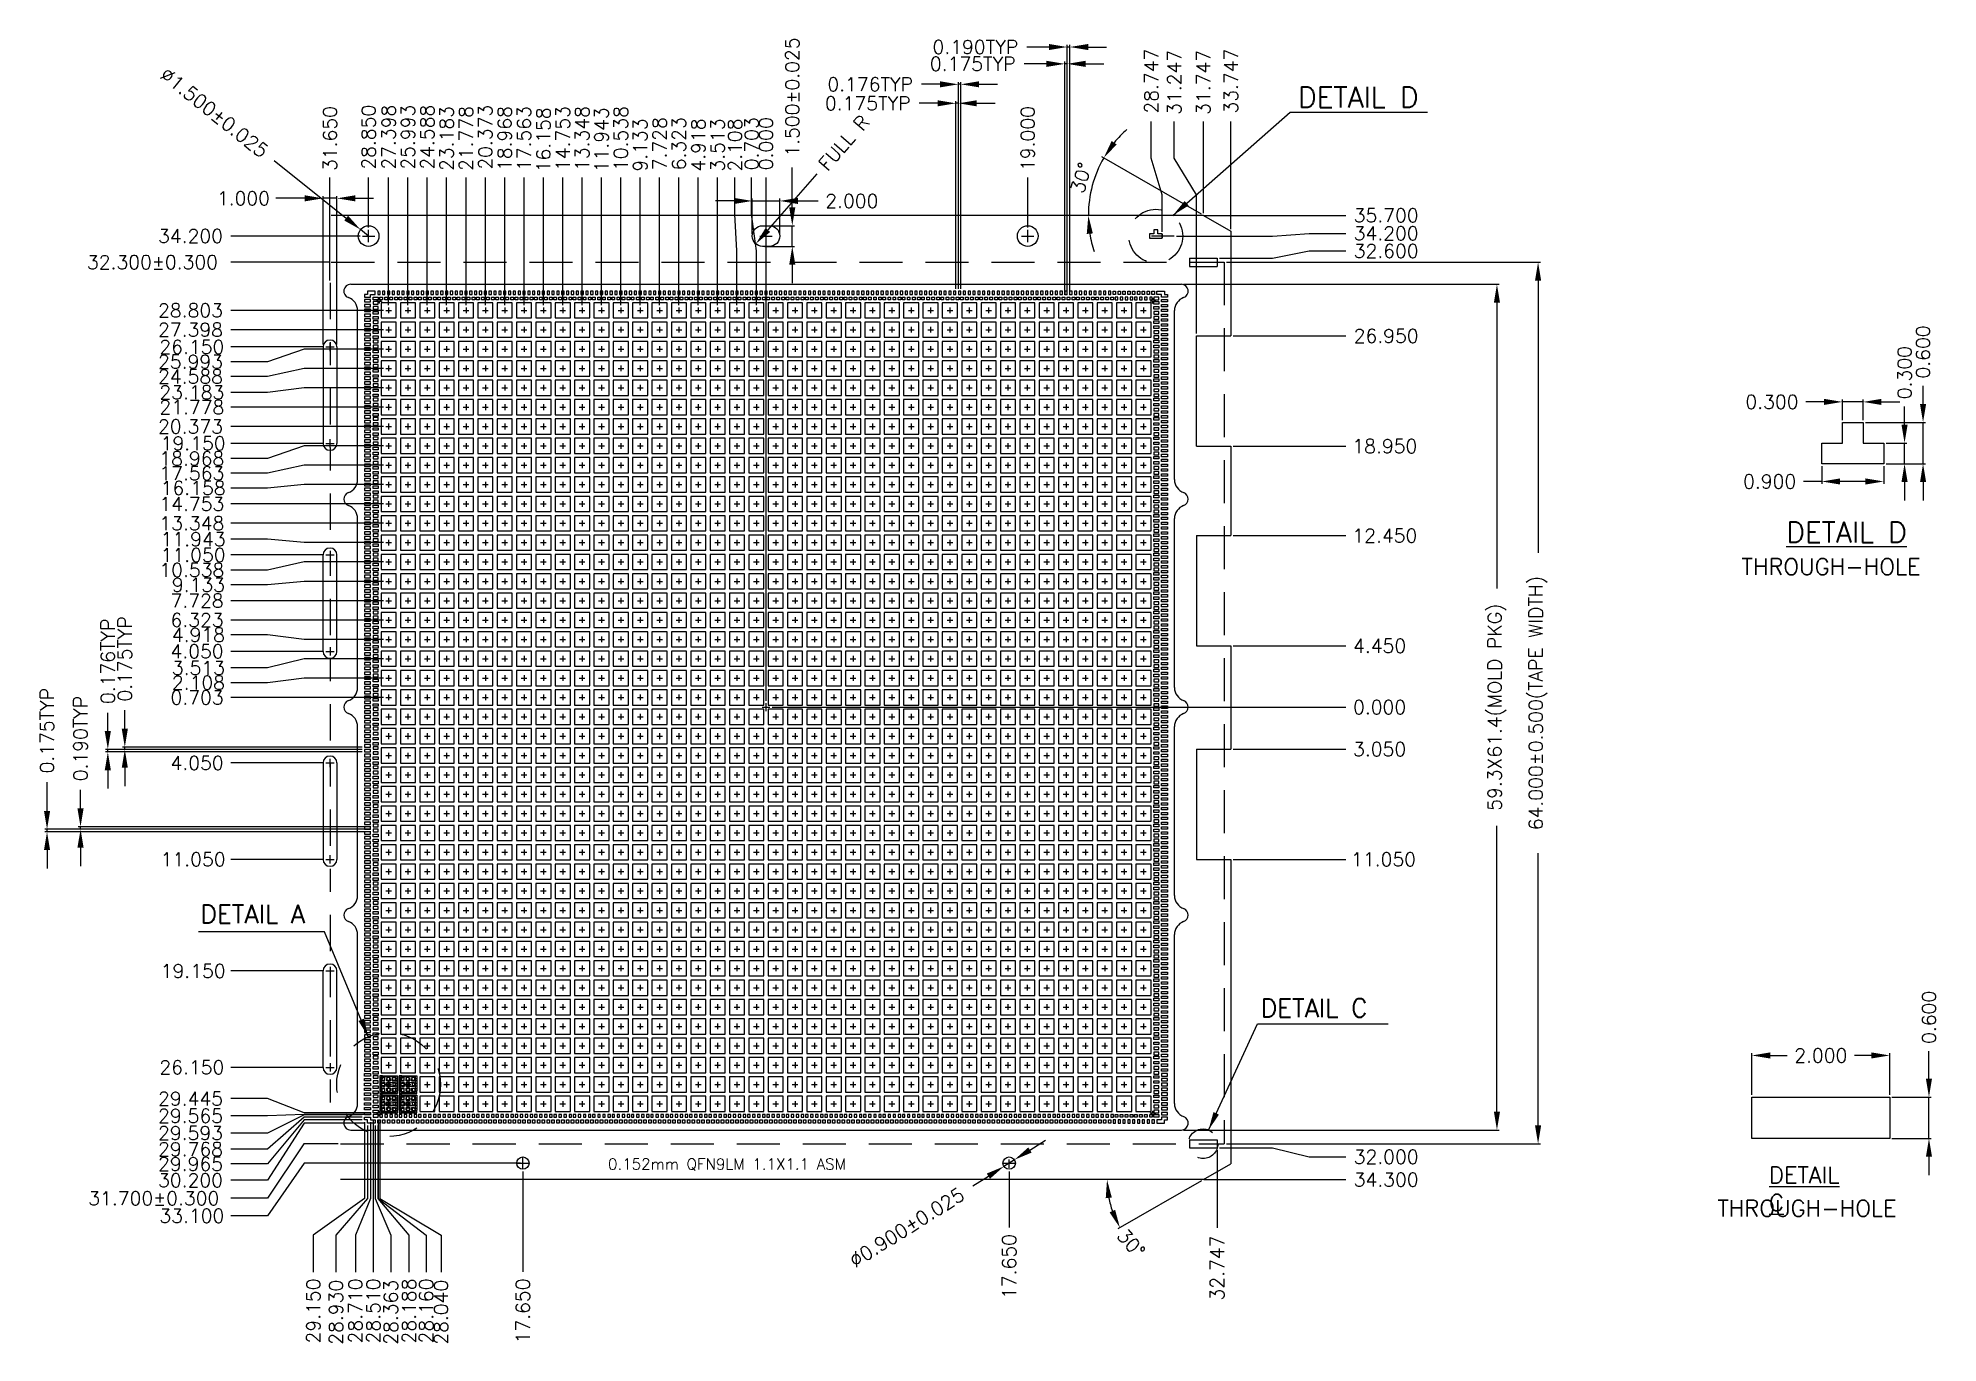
# Model space of a CAD drawing. Header units: millimetres. Extents: x 404.27 to 412.54, y 108.25 to 113.93.
import ezdxf
from ezdxf.enums import TextEntityAlignment as Align

# ---------------------------------------------------------------- set-up
doc = ezdxf.new("R2010")
doc.units = ezdxf.units.MM
doc.header["$LTSCALE"] = 0.5
doc.header["$PDMODE"] = 98
for name, pattern in [('CENTER', [50.8, 31.75, -6.35, 6.35, -6.35]), ('HIDDEN', [0.375, 0.25, -0.125]), ('PHANTOM2', [31.75, 15.875, -3.175, 3.175, -3.175, 3.175, -3.175])]:
    doc.linetypes.add(name, pattern=pattern)
for name, color, linetype in [('1', 7, 'Continuous'), ('1D', 4, 'Continuous'), ('BORDER', 7, 'Continuous'), ('BTM', 7, 'HIDDEN'), ('Center', 2, 'CENTER'), ('DIMENSION', 3, 'Continuous'), ('PKG', 1, 'PHANTOM2')]:
    doc.layers.add(name, color=color, linetype=linetype)
doc.styles.add('Chinese', font='', dxfattribs={"height": 5})
doc.styles.add('ROMANS', font='romans.shx')
doc.styles.add('SIMPLEX', font='simplex.shx')
doc.styles.get('Chinese').set_extended_font_data('SimSun')
doc.dimstyles.new('Standard1', dxfattribs={"dimtxt": 0.08, "dimasz": 0.08, "dimexe": 0.015, "dimexo": 0.015, "dimgap": 0.027, "dimtad": 1, "dimdec": 3, "dimlfac": 33.333333, "dimrnd": 0.0005, "dimzin": 1, "dimtxsty": 'SIMPLEX', "dimcen": 0.1905, "dimclrd": 256, "dimclre": 256, "dimclrt": 256, "dimazin": 3, "dimtp": 0.03, "dimtm": 0.05, "dimtfac": 0.8, "dimtdec": 3, "dimtmove": 0, "dimatfit": 3, "dimfxl": 0.05, "dimtzin": 4, "dimlwd": -1, "dimlwe": -1})
doc.dimstyles.new('Standard2', dxfattribs={"dimtxt": 0.06, "dimasz": 0.08, "dimexe": 0.01, "dimexo": 0.01, "dimgap": 0.027, "dimtad": 1, "dimdec": 3, "dimlfac": 16.666667, "dimrnd": 5e-05, "dimzin": 1, "dimtxsty": 'SIMPLEX', "dimcen": 0.1905, "dimclrd": 256, "dimclre": 256, "dimclrt": 256, "dimazin": 3, "dimtp": 0.03, "dimtm": 0.05, "dimtfac": 0.8, "dimtdec": 3, "dimtmove": 0, "dimatfit": 3, "dimfxl": 0.05, "dimtzin": 4, "dimlwd": -1, "dimlwe": -1})
doc.dimstyles.new('Standard4', dxfattribs={"dimtxt": 0.08, "dimasz": 0.08, "dimexe": 0.015, "dimexo": 0.015, "dimgap": 0.027, "dimtad": 1, "dimdec": 3, "dimlfac": 0.5, "dimrnd": 0.0005, "dimzin": 1, "dimtxsty": 'SIMPLEX', "dimcen": 0.1905, "dimclrd": 256, "dimclre": 256, "dimclrt": 256, "dimazin": 3, "dimtp": 0.03, "dimtm": 0.05, "dimtfac": 0.8, "dimtdec": 3, "dimtmove": 0, "dimatfit": 3, "dimfxl": 0.05, "dimtzin": 4, "dimlwd": -1, "dimlwe": -1})

msp = doc.modelspace()

# ---------------------------------------------------------------- texts
at = {"style": 'SIMPLEX'}
msp.add_text('%%UDETAIL D', height=0.09000021, dxfattribs=at).set_placement((412.143497, 111.736689), align=Align.CENTER)
at = {"layer": '1D', "color": 3, "style": 'ROMANS'}
msp.add_text('0.152mm QFN9LM 1.1X1.1 ASM', height=0.04809825, dxfattribs=at).set_placement((406.74937, 109.005545))
at = {"layer": '1D', "ltscale": 0.1, "char_height": 0.08, "width": 0.62878759, "attachment_point": 1, "style": 'SIMPLEX'}
for s, insert in [('DETAIL A', (404.973885, 110.158569)), ('DETAIL C', (409.591628, 109.749312))]:
    msp.add_mtext(s, dxfattribs=dict(at, insert=insert))
at = {"layer": 'BORDER', "color": 4, "style": 'SIMPLEX'}
msp.add_text('DETAIL D', height=0.0900002, dxfattribs=at).set_placement((410.016982, 113.631371), align=Align.CENTER)
at = {"layer": 'DIMENSION', "color": 0, "ltscale": 0.1, "char_height": 0.07222543, "attachment_point": 1, "style": 'Chinese'}
for s, insert, width in [('{\\Fsimplex|c0;THROUGH-HOLE}', (411.68637, 111.66755), 0.95453989), ('{\\Fsimplex|c0;\\LDETAIL C}', (411.806143, 109.017947), 0.00518511), ('{\\Fsimplex|c0;THROUGH-HOLE}', (411.581298, 108.87281), 0.99343012)]:
    msp.add_mtext(s, dxfattribs=dict(at, insert=insert, width=width))

# ---------------------------------------------------------------- blocks, each defined once
blk = doc.blocks.new('*D4')
at = {"layer": '1D', "ltscale": 0.1, "transparency": 16777216}
blk.add_line((407.4376, 111.0467), (407.4376, 113.3266), dxfattribs=at)
at = {"layer": 'Defpoints', "color": 0, "ltscale": 0.1, "transparency": 16777216}
for p in [(407.4376, 113.3266), (407.4376, 111.0367), (407.4376, 111.0196)]:
    blk.add_point(p, dxfattribs=at)
at = {"layer": '1D', "ltscale": 0.1, "transparency": 16777216, "insert": (407.4376, 113.4736), "char_height": 0.06, "attachment_point": 5, "rotation": 90, "style": 'SIMPLEX'}
blk.add_mtext('\\A1;0.000', dxfattribs=at)
blk = doc.blocks.new('*D5')
at = {"layer": '1D', "ltscale": 0.1, "transparency": 16777216}
blk.add_line((407.4647, 111.0196), (409.963, 111.0196), dxfattribs=at)
at = {"layer": 'Defpoints', "color": 0, "ltscale": 0.1, "transparency": 16777216}
for p in [(407.4376, 111.0196), (407.4547, 111.0196), (409.963, 111.0196)]:
    blk.add_point(p, dxfattribs=at)
at = {"layer": '1D', "ltscale": 0.1, "transparency": 16777216, "insert": (410.11, 111.0196), "char_height": 0.06, "attachment_point": 5, "style": 'SIMPLEX'}
blk.add_mtext('\\A1;0.000', dxfattribs=at)
blk = doc.blocks.new('*D6')
at = {"layer": '1D', "ltscale": 0.1, "transparency": 16777216}
blk.add_line((405.7066, 113.1086), (405.7066, 113.3266), dxfattribs=at)
at = {"layer": 'Defpoints', "color": 0, "ltscale": 0.1, "transparency": 16777216}
for p in [(405.7066, 113.3266), (405.7066, 113.0986), (407.4376, 111.0196)]:
    blk.add_point(p, dxfattribs=at)
at = {"layer": '1D', "ltscale": 0.1, "transparency": 16777216, "insert": (405.7066, 113.5022), "char_height": 0.06, "attachment_point": 5, "rotation": 90, "style": 'SIMPLEX'}
blk.add_mtext('\\A1;28.850', dxfattribs=at)
blk = doc.blocks.new('*D7')
at = {"layer": '1D', "ltscale": 0.1, "transparency": 16777216}
blk.add_line((405.5386, 112.878), (405.5386, 113.3266), dxfattribs=at)
at = {"layer": 'Defpoints', "color": 0, "ltscale": 0.1, "transparency": 16777216}
for p in [(405.5386, 113.3266), (405.5386, 112.868), (407.4376, 111.0196)]:
    blk.add_point(p, dxfattribs=at)
at = {"layer": '1D', "ltscale": 0.1, "transparency": 16777216, "insert": (405.5386, 113.4965), "char_height": 0.06, "attachment_point": 5, "rotation": 90, "style": 'SIMPLEX'}
blk.add_mtext('\\A1;31.650', dxfattribs=at)
blk = doc.blocks.new('*D8')
at = {"layer": '1D', "ltscale": 0.1, "transparency": 16777216}
blk.add_line((408.5776, 113.1086), (408.5776, 113.3266), dxfattribs=at)
at = {"layer": 'Defpoints', "color": 0, "ltscale": 0.1, "transparency": 16777216}
for p in [(408.5776, 113.3266), (408.5776, 113.0986), (407.4376, 111.0196)]:
    blk.add_point(p, dxfattribs=at)
at = {"layer": '1D', "ltscale": 0.1, "transparency": 16777216, "insert": (408.5776, 113.4965), "char_height": 0.06, "attachment_point": 5, "rotation": 90, "style": 'SIMPLEX'}
blk.add_mtext('\\A1;19.000', dxfattribs=at)
blk = doc.blocks.new('*D9')
at = {"layer": '1D', "ltscale": 0.1, "transparency": 16777216}
blk.add_line((409.3465, 113.1616), (409.963, 113.1616), dxfattribs=at)
at = {"layer": 'Defpoints', "color": 0, "ltscale": 0.1, "transparency": 16777216}
for p in [(409.3365, 113.1616), (409.963, 113.1616), (407.4376, 111.0196)]:
    blk.add_point(p, dxfattribs=at)
at = {"layer": '1D', "ltscale": 0.1, "transparency": 16777216, "insert": (410.1386, 113.1616), "char_height": 0.06, "attachment_point": 5, "style": 'SIMPLEX'}
blk.add_mtext('\\A1;35.700', dxfattribs=at)
blk = doc.blocks.new('*D10')
at = {"layer": '1D', "ltscale": 0.1, "transparency": 16777216}
blk.add_line((409.4725, 112.6366), (409.963, 112.6366), dxfattribs=at)
at = {"layer": 'Defpoints', "color": 0, "ltscale": 0.1, "transparency": 16777216}
for p in [(409.4625, 112.6366), (409.963, 112.6366), (407.4376, 111.0196)]:
    blk.add_point(p, dxfattribs=at)
at = {"layer": '1D', "ltscale": 0.1, "transparency": 16777216, "insert": (410.1386, 112.6366), "char_height": 0.06, "attachment_point": 5, "style": 'SIMPLEX'}
blk.add_mtext('\\A1;26.950', dxfattribs=at)
blk = doc.blocks.new('*D11')
at = {"layer": '1D', "ltscale": 0.1, "transparency": 16777216}
blk.add_line((409.4725, 112.1566), (409.963, 112.1566), dxfattribs=at)
at = {"layer": 'Defpoints', "color": 0, "ltscale": 0.1, "transparency": 16777216}
for p in [(409.4625, 112.1566), (409.963, 112.1566), (407.4376, 111.0196)]:
    blk.add_point(p, dxfattribs=at)
at = {"layer": '1D', "ltscale": 0.1, "transparency": 16777216, "insert": (410.1329, 112.1566), "char_height": 0.06, "attachment_point": 5, "style": 'SIMPLEX'}
blk.add_mtext('\\A1;18.950', dxfattribs=at)
blk = doc.blocks.new('*D12')
at = {"layer": '1D', "ltscale": 0.1, "transparency": 16777216}
blk.add_line((409.4725, 111.7666), (409.963, 111.7666), dxfattribs=at)
at = {"layer": 'Defpoints', "color": 0, "ltscale": 0.1, "transparency": 16777216}
for p in [(409.4625, 111.7666), (409.963, 111.7666), (407.4376, 111.0196)]:
    blk.add_point(p, dxfattribs=at)
at = {"layer": '1D', "ltscale": 0.1, "transparency": 16777216, "insert": (410.1329, 111.7666), "char_height": 0.06, "attachment_point": 5, "style": 'SIMPLEX'}
blk.add_mtext('\\A1;12.450', dxfattribs=at)
blk = doc.blocks.new('*D13')
at = {"layer": '1D', "ltscale": 0.1, "transparency": 16777216}
blk.add_line((409.4725, 111.2866), (409.963, 111.2866), dxfattribs=at)
at = {"layer": 'Defpoints', "color": 0, "ltscale": 0.1, "transparency": 16777216}
for p in [(409.4625, 111.2866), (409.963, 111.2866), (407.4376, 111.0196)]:
    blk.add_point(p, dxfattribs=at)
at = {"layer": '1D', "ltscale": 0.1, "transparency": 16777216, "insert": (410.11, 111.2866), "char_height": 0.06, "attachment_point": 5, "style": 'SIMPLEX'}
blk.add_mtext('\\A1;4.450', dxfattribs=at)
blk = doc.blocks.new('*D14')
at = {"layer": '1D', "ltscale": 0.1, "transparency": 16777216}
blk.add_line((409.4725, 110.8366), (409.963, 110.8366), dxfattribs=at)
at = {"layer": 'Defpoints', "color": 0, "ltscale": 0.1, "transparency": 16777216}
for p in [(407.4376, 111.0196), (409.4625, 110.8366), (409.963, 110.8366)]:
    blk.add_point(p, dxfattribs=at)
at = {"layer": '1D', "ltscale": 0.1, "transparency": 16777216, "insert": (410.11, 110.8366), "char_height": 0.06, "attachment_point": 5, "style": 'SIMPLEX'}
blk.add_mtext('\\A1;3.050', dxfattribs=at)
blk = doc.blocks.new('*D15')
at = {"layer": '1D', "ltscale": 0.1, "transparency": 16777216}
blk.add_line((409.4725, 110.3566), (409.963, 110.3566), dxfattribs=at)
at = {"layer": 'Defpoints', "color": 0, "ltscale": 0.1, "transparency": 16777216}
for p in [(407.4376, 111.0196), (409.4625, 110.3566), (409.963, 110.3566)]:
    blk.add_point(p, dxfattribs=at)
at = {"layer": '1D', "ltscale": 0.1, "transparency": 16777216, "insert": (410.1272, 110.3566), "char_height": 0.06, "attachment_point": 5, "style": 'SIMPLEX'}
blk.add_mtext('\\A1;11.050', dxfattribs=at)
blk = doc.blocks.new('*D16')
at = {"layer": '1D', "ltscale": 0.1, "transparency": 16777216}
blk.add_line((409.3465, 108.9616), (409.963, 108.9616), dxfattribs=at)
at = {"layer": 'Defpoints', "color": 0, "ltscale": 0.1, "transparency": 16777216}
for p in [(407.4376, 111.0196), (409.3365, 108.9616), (409.963, 108.9616)]:
    blk.add_point(p, dxfattribs=at)
at = {"layer": '1D', "ltscale": 0.1, "transparency": 16777216, "insert": (410.1386, 108.9616), "char_height": 0.06, "attachment_point": 5, "style": 'SIMPLEX'}
blk.add_mtext('\\A1;34.300', dxfattribs=at)
blk = doc.blocks.new('*D17')
at = {"layer": '1D', "ltscale": 0.1, "transparency": 16777216}
blk.add_line((406.3786, 108.9967), (406.3786, 108.5593), dxfattribs=at)
at = {"layer": 'Defpoints', "color": 0, "ltscale": 0.1, "transparency": 16777216}
for p in [(407.4376, 111.0196), (406.3786, 109.0067), (406.3786, 108.5593)]:
    blk.add_point(p, dxfattribs=at)
at = {"layer": '1D', "ltscale": 0.1, "transparency": 16777216, "insert": (406.3786, 108.3894), "char_height": 0.06, "attachment_point": 5, "rotation": 90, "style": 'SIMPLEX'}
blk.add_mtext('\\A1;17.650', dxfattribs=at)
blk = doc.blocks.new('*D18')
at = {"layer": '1D', "ltscale": 0.1, "transparency": 16777216}
blk.add_line((405.5106, 109.4507), (405.1068, 109.4507), dxfattribs=at)
at = {"layer": 'Defpoints', "color": 0, "ltscale": 0.1, "transparency": 16777216}
for p in [(407.4376, 111.0196), (405.1068, 109.4507), (405.5206, 109.4507)]:
    blk.add_point(p, dxfattribs=at)
at = {"layer": '1D', "ltscale": 0.1, "transparency": 16777216, "insert": (404.9369, 109.4507), "char_height": 0.06, "attachment_point": 5, "style": 'SIMPLEX'}
blk.add_mtext('\\A1;26.150', dxfattribs=at)
blk = doc.blocks.new('*D19')
at = {"layer": '1D', "ltscale": 0.1, "transparency": 16777216}
blk.add_line((405.5106, 109.8706), (405.1068, 109.8706), dxfattribs=at)
at = {"layer": 'Defpoints', "color": 0, "ltscale": 0.1, "transparency": 16777216}
for p in [(407.4376, 111.0196), (405.1068, 109.8706), (405.5206, 109.8706)]:
    blk.add_point(p, dxfattribs=at)
at = {"layer": '1D', "ltscale": 0.1, "transparency": 16777216, "insert": (404.9426, 109.8706), "char_height": 0.06, "attachment_point": 5, "style": 'SIMPLEX'}
blk.add_mtext('\\A1;19.150', dxfattribs=at)
blk = doc.blocks.new('*D20')
at = {"layer": '1D', "ltscale": 0.1, "transparency": 16777216}
blk.add_line((405.5106, 110.3567), (405.1068, 110.3567), dxfattribs=at)
at = {"layer": 'Defpoints', "color": 0, "ltscale": 0.1, "transparency": 16777216}
for p in [(407.4376, 111.0196), (405.1068, 110.3567), (405.5206, 110.3567)]:
    blk.add_point(p, dxfattribs=at)
at = {"layer": '1D', "ltscale": 0.1, "transparency": 16777216, "insert": (404.9426, 110.3567), "char_height": 0.06, "attachment_point": 5, "style": 'SIMPLEX'}
blk.add_mtext('\\A1;11.050', dxfattribs=at)
blk = doc.blocks.new('*D21')
at = {"layer": '1D', "ltscale": 0.1, "transparency": 16777216}
blk.add_line((405.5106, 110.7766), (405.1068, 110.7766), dxfattribs=at)
at = {"layer": 'Defpoints', "color": 0, "ltscale": 0.1, "transparency": 16777216}
for p in [(407.4376, 111.0196), (405.1068, 110.7766), (405.5206, 110.7766)]:
    blk.add_point(p, dxfattribs=at)
at = {"layer": '1D', "ltscale": 0.1, "transparency": 16777216, "insert": (404.9598, 110.7766), "char_height": 0.06, "attachment_point": 5, "style": 'SIMPLEX'}
blk.add_mtext('\\A1;4.050', dxfattribs=at)
blk = doc.blocks.new('*D22')
at = {"layer": '1D', "ltscale": 0.1, "transparency": 16777216}
blk.add_line((405.5106, 111.2627), (405.1068, 111.2627), dxfattribs=at)
at = {"layer": 'Defpoints', "color": 0, "ltscale": 0.1, "transparency": 16777216}
for p in [(405.1068, 111.2627), (405.5206, 111.2627), (407.4376, 111.0196)]:
    blk.add_point(p, dxfattribs=at)
at = {"layer": '1D', "ltscale": 0.1, "transparency": 16777216, "insert": (404.9598, 111.2627), "char_height": 0.06, "attachment_point": 5, "style": 'SIMPLEX'}
blk.add_mtext('\\A1;4.050', dxfattribs=at)
blk = doc.blocks.new('*D23')
at = {"layer": '1D', "ltscale": 0.1, "transparency": 16777216}
blk.add_line((405.5106, 111.6826), (405.1068, 111.6826), dxfattribs=at)
at = {"layer": 'Defpoints', "color": 0, "ltscale": 0.1, "transparency": 16777216}
for p in [(405.1068, 111.6826), (405.5206, 111.6826), (407.4376, 111.0196)]:
    blk.add_point(p, dxfattribs=at)
at = {"layer": '1D', "ltscale": 0.1, "transparency": 16777216, "insert": (404.9426, 111.6826), "char_height": 0.06, "attachment_point": 5, "style": 'SIMPLEX'}
blk.add_mtext('\\A1;11.050', dxfattribs=at)
blk = doc.blocks.new('*D24')
at = {"layer": '1D', "ltscale": 0.1, "transparency": 16777216}
blk.add_line((405.5106, 112.1687), (405.1068, 112.1687), dxfattribs=at)
at = {"layer": 'Defpoints', "color": 0, "ltscale": 0.1, "transparency": 16777216}
for p in [(405.1068, 112.1687), (405.5206, 112.1687), (407.4376, 111.0196)]:
    blk.add_point(p, dxfattribs=at)
at = {"layer": '1D', "ltscale": 0.1, "transparency": 16777216, "insert": (404.9426, 112.1687), "char_height": 0.06, "attachment_point": 5, "style": 'SIMPLEX'}
blk.add_mtext('\\A1;19.150', dxfattribs=at)
blk = doc.blocks.new('*D25')
at = {"layer": '1D', "ltscale": 0.1, "transparency": 16777216}
blk.add_line((405.5106, 112.5886), (405.1068, 112.5886), dxfattribs=at)
at = {"layer": 'Defpoints', "color": 0, "ltscale": 0.1, "transparency": 16777216}
for p in [(405.1068, 112.5886), (405.5206, 112.5886), (407.4376, 111.0196)]:
    blk.add_point(p, dxfattribs=at)
at = {"layer": '1D', "ltscale": 0.1, "transparency": 16777216, "insert": (404.9369, 112.5886), "char_height": 0.06, "attachment_point": 5, "style": 'SIMPLEX'}
blk.add_mtext('\\A1;26.150', dxfattribs=at)
blk = doc.blocks.new('*D26')
at = {"layer": '1D', "ltscale": 0.1, "transparency": 16777216}
blk.add_line((405.6697, 113.0716), (405.1068, 113.0716), dxfattribs=at)
at = {"layer": 'Defpoints', "color": 0, "ltscale": 0.1, "transparency": 16777216}
for p in [(405.1068, 113.0716), (405.6797, 113.0716), (407.4376, 111.0196)]:
    blk.add_point(p, dxfattribs=at)
at = {"layer": '1D', "ltscale": 0.1, "transparency": 16777216, "insert": (404.9312, 113.0716), "char_height": 0.06, "attachment_point": 5, "style": 'SIMPLEX'}
blk.add_mtext('\\A1;34.200', dxfattribs=at)
blk = doc.blocks.new('*D27')
at = {"layer": '1D', "ltscale": 0.1, "transparency": 16777216}
blk.add_line((405.5344, 112.9576), (405.1068, 112.9576), dxfattribs=at)
at = {"layer": 'Defpoints', "color": 0, "ltscale": 0.1, "transparency": 16777216}
for p in [(405.1068, 112.9576), (405.5444, 112.9576), (407.4376, 111.0196)]:
    blk.add_point(p, dxfattribs=at)
at = {"layer": '1D', "ltscale": 0.1, "transparency": 16777216, "insert": (404.7655, 112.9576), "char_height": 0.06, "attachment_point": 5, "style": 'SIMPLEX'}
blk.add_mtext('\\A1;32.300%%P0.300', dxfattribs=at)
blk = doc.blocks.new('*D28')
at = {"layer": 'Defpoints', "color": 0, "ltscale": 0.1, "transparency": 16777216}
for p in [(408.7609, 113.8949), (408.7495, 112.8055), (408.7609, 112.8055)]:
    blk.add_point(p, dxfattribs=at)
at = {"layer": 'DIMENSION', "ltscale": 0.1, "transparency": 16777216}
for p, q in [((408.6695, 113.8949), (408.5733, 113.8949)), ((408.7495, 112.8155), (408.7495, 113.9049)), ((408.7609, 113.8949), (408.7495, 113.8949)), ((408.7609, 112.8155), (408.7609, 113.9049)), ((408.8409, 113.8949), (408.9209, 113.8949))]:
    blk.add_line(p, q, dxfattribs=at)
for points in [[(408.6695, 113.9082), (408.6695, 113.8816), (408.7495, 113.8949)], [(408.8409, 113.9082), (408.8409, 113.8816), (408.7609, 113.8949)]]:
    blk.add_solid(points, dxfattribs=at)
at = {"layer": 'DIMENSION', "ltscale": 0.1, "transparency": 16777216, "insert": (408.3492, 113.8949), "char_height": 0.06, "attachment_point": 5, "style": 'SIMPLEX'}
blk.add_mtext('\\A1;0.190TYP', dxfattribs=at)
blk = doc.blocks.new('*D29')
at = {"layer": 'Defpoints', "color": 0, "ltscale": 0.1, "transparency": 16777216}
for p in [(408.7495, 113.8216), (408.739, 112.8055), (408.7495, 112.8055)]:
    blk.add_point(p, dxfattribs=at)
at = {"layer": 'DIMENSION', "ltscale": 0.1, "transparency": 16777216}
for p, q in [((408.659, 113.8216), (408.5619, 113.8216)), ((408.739, 112.8155), (408.739, 113.8316)), ((408.7495, 113.8216), (408.739, 113.8216)), ((408.7495, 112.8155), (408.7495, 113.8316)), ((408.8295, 113.8216), (408.9095, 113.8216))]:
    blk.add_line(p, q, dxfattribs=at)
for points in [[(408.659, 113.835), (408.659, 113.8083), (408.739, 113.8216)], [(408.8295, 113.835), (408.8295, 113.8083), (408.7495, 113.8216)]]:
    blk.add_solid(points, dxfattribs=at)
at = {"layer": 'DIMENSION', "ltscale": 0.1, "transparency": 16777216, "insert": (408.3378, 113.8216), "char_height": 0.06, "attachment_point": 5, "style": 'SIMPLEX'}
blk.add_mtext('\\A1;0.175TYP', dxfattribs=at)
blk = doc.blocks.new('*D30')
at = {"layer": '1D', "transparency": 16777216}
for p, q in [((409.4425, 112.9576), (410.8102, 112.9576)), ((410.8002, 112.8776), (410.8002, 111.6918)), ((410.8002, 109.1976), (410.8002, 110.3835)), ((409.4425, 109.1176), (410.8102, 109.1176))]:
    blk.add_line(p, q, dxfattribs=at)
for points in [[(410.7869, 112.8776), (410.8136, 112.8776), (410.8002, 112.9576)], [(410.7869, 109.1976), (410.8136, 109.1976), (410.8002, 109.1176)]]:
    blk.add_solid(points, dxfattribs=at)
at = {"layer": 'Defpoints', "color": 0, "transparency": 16777216}
for p in [(409.4325, 112.9576), (409.4325, 109.1176), (410.8002, 109.1176)]:
    blk.add_point(p, dxfattribs=at)
at = {"layer": '1D', "transparency": 16777216, "insert": (410.8002, 111.0376), "char_height": 0.06, "attachment_point": 5, "rotation": 90, "style": 'SIMPLEX'}
blk.add_mtext('\\A1;64.000%%P0.500(TAPE WIDTH)', dxfattribs=at)
blk = doc.blocks.new('*D31')
at = {"layer": '1D', "transparency": 16777216}
for p, q in [((409.2566, 112.8616), (410.6311, 112.8616)), ((410.6211, 112.7816), (410.6211, 111.5366)), ((410.6211, 109.2576), (410.6211, 110.5026)), ((409.2566, 109.1776), (410.6311, 109.1776))]:
    blk.add_line(p, q, dxfattribs=at)
for points in [[(410.6078, 112.7816), (410.6345, 112.7816), (410.6211, 112.8616)], [(410.6078, 109.2576), (410.6345, 109.2576), (410.6211, 109.1776)]]:
    blk.add_solid(points, dxfattribs=at)
at = {"layer": 'Defpoints', "color": 0, "transparency": 16777216}
for p in [(409.2466, 112.8616), (409.2466, 109.1776), (410.6211, 109.1776)]:
    blk.add_point(p, dxfattribs=at)
at = {"layer": '1D', "transparency": 16777216, "insert": (410.6211, 111.0196), "char_height": 0.06, "attachment_point": 5, "rotation": 90, "style": 'SIMPLEX'}
blk.add_mtext('\\A1;59.3X61.4(MOLD PKG)', dxfattribs=at)
blk = doc.blocks.new('*D32')
at = {"layer": '1D', "transparency": 16777216}
for p, q in [((405.2956, 113.4005), (405.609, 113.1497)), ((405.7066, 113.0716), (405.6715, 113.0998))]:
    blk.add_line(p, q, dxfattribs=at)
blk.add_solid([(405.6174, 113.1602), (405.6007, 113.1393), (405.6715, 113.0998)], dxfattribs=at)
at = {"layer": 'Defpoints', "color": 0, "transparency": 16777216}
for p in [(405.6715, 113.0998), (405.7066, 113.0716)]:
    blk.add_point(p, dxfattribs=at)
at = {"layer": '1D', "transparency": 16777216, "insert": (405.0347, 113.6093), "char_height": 0.06, "attachment_point": 5, "rotation": 321.33213, "style": 'SIMPLEX'}
blk.add_mtext('\\A1;%%c1.500%%p0.025', dxfattribs=at)
blk = doc.blocks.new('*D33')
at = {"layer": 'Defpoints', "color": 0, "ltscale": 0.1, "transparency": 16777216}
for p in [(404.3062, 110.4769), (405.727, 110.4874), (405.727, 110.4769)]:
    blk.add_point(p, dxfattribs=at)
at = {"layer": 'DIMENSION', "ltscale": 0.1, "transparency": 16777216}
for p, q in [((404.3062, 110.5674), (404.3062, 110.6932)), ((405.717, 110.4874), (404.2962, 110.4874)), ((405.717, 110.4769), (404.2962, 110.4769)), ((404.3062, 110.4769), (404.3062, 110.4874)), ((404.3062, 110.3969), (404.3062, 110.3169))]:
    blk.add_line(p, q, dxfattribs=at)
for points in [[(404.2929, 110.5674), (404.3195, 110.5674), (404.3062, 110.4874)], [(404.2929, 110.3969), (404.3195, 110.3969), (404.3062, 110.4769)]]:
    blk.add_solid(points, dxfattribs=at)
at = {"layer": 'DIMENSION', "ltscale": 0.1, "transparency": 16777216, "insert": (404.3062, 110.9173), "char_height": 0.06, "attachment_point": 5, "rotation": 90, "style": 'SIMPLEX'}
blk.add_mtext('\\A1;0.175TYP', dxfattribs=at)
blk = doc.blocks.new('*D34')
at = {"layer": '1D', "ltscale": 0.1, "transparency": 16777216}
for p, q in [((405.4286, 113.2359), (405.3029, 113.2359)), ((405.5086, 112.5986), (405.5086, 113.2459)), ((405.5686, 113.2359), (405.5086, 113.2359)), ((405.5686, 112.5986), (405.5686, 113.2459)), ((405.6486, 113.2359), (405.7286, 113.2359))]:
    blk.add_line(p, q, dxfattribs=at)
for points in [[(405.4286, 113.2492), (405.4286, 113.2226), (405.5086, 113.2359)], [(405.6486, 113.2492), (405.6486, 113.2226), (405.5686, 113.2359)]]:
    blk.add_solid(points, dxfattribs=at)
at = {"layer": 'Defpoints', "color": 0, "ltscale": 0.1, "transparency": 16777216}
for p in [(405.5686, 113.2359), (405.5086, 112.5886), (405.5686, 112.5886)]:
    blk.add_point(p, dxfattribs=at)
at = {"layer": '1D', "ltscale": 0.1, "transparency": 16777216, "insert": (405.1616, 113.2359), "char_height": 0.06, "attachment_point": 5, "style": 'SIMPLEX'}
blk.add_mtext('\\A1;1.000', dxfattribs=at)
blk = doc.blocks.new('*D35')
at = {"layer": 'Defpoints', "color": 0, "ltscale": 0.1, "transparency": 16777216}
for p in [(404.4521, 110.4988), (405.727, 110.4988), (405.727, 110.4874)]:
    blk.add_point(p, dxfattribs=at)
at = {"layer": 'DIMENSION', "ltscale": 0.1, "transparency": 16777216}
for p, q in [((404.4521, 110.5788), (404.4521, 110.6588)), ((405.717, 110.4988), (404.4421, 110.4988)), ((405.717, 110.4874), (404.4421, 110.4874)), ((404.4521, 110.4874), (404.4521, 110.4988)), ((404.4521, 110.4074), (404.4521, 110.3274))]:
    blk.add_line(p, q, dxfattribs=at)
for points in [[(404.4387, 110.5788), (404.4654, 110.5788), (404.4521, 110.4988)], [(404.4387, 110.4074), (404.4654, 110.4074), (404.4521, 110.4874)]]:
    blk.add_solid(points, dxfattribs=at)
at = {"layer": 'DIMENSION', "ltscale": 0.1, "transparency": 16777216, "insert": (404.4521, 110.883), "char_height": 0.06, "attachment_point": 5, "rotation": 90, "style": 'SIMPLEX'}
blk.add_mtext('\\A1;0.190TYP', dxfattribs=at)
blk = doc.blocks.new('*D36')
at = {"layer": '1D', "transparency": 16777216}
for p, q in [((409.4125, 112.9756), (409.643, 112.9756)), ((409.643, 112.9756), (409.803, 113.0065)), ((409.803, 113.0065), (409.963, 113.0065))]:
    blk.add_line(p, q, dxfattribs=at)
at = {"layer": 'Defpoints', "color": 0, "transparency": 16777216}
for p in [(409.4025, 112.9756), (409.963, 113.0065), (407.4376, 111.0196)]:
    blk.add_point(p, dxfattribs=at)
at = {"layer": '1D', "transparency": 16777216, "insert": (410.1386, 113.0065), "char_height": 0.06, "attachment_point": 5, "style": 'SIMPLEX'}
blk.add_mtext('\\A1;32.600', dxfattribs=at)
blk = doc.blocks.new('*D37')
at = {"layer": '1D', "transparency": 16777216}
for p, q in [((409.4125, 109.0996), (409.643, 109.0996)), ((409.643, 109.0996), (409.803, 109.0611)), ((409.803, 109.0611), (409.963, 109.0611))]:
    blk.add_line(p, q, dxfattribs=at)
at = {"layer": 'Defpoints', "color": 0, "transparency": 16777216}
for p in [(407.4376, 111.0196), (409.4025, 109.0996), (409.963, 109.0611)]:
    blk.add_point(p, dxfattribs=at)
at = {"layer": '1D', "transparency": 16777216, "insert": (410.1386, 109.0611), "char_height": 0.06, "attachment_point": 5, "style": 'SIMPLEX'}
blk.add_mtext('\\A1;32.000', dxfattribs=at)
blk = doc.blocks.new('*D38')
at = {"layer": '1D', "ltscale": 0.1, "transparency": 16777216}
blk.add_line((409.4025, 109.0896), (409.4025, 108.7519), dxfattribs=at)
at = {"layer": 'Defpoints', "color": 0, "ltscale": 0.1, "transparency": 16777216}
for p in [(407.4376, 111.0196), (409.4025, 109.0996), (409.4025, 108.7519)]:
    blk.add_point(p, dxfattribs=at)
at = {"layer": '1D', "ltscale": 0.1, "transparency": 16777216, "insert": (409.4025, 108.5763), "char_height": 0.06, "attachment_point": 5, "rotation": 90, "style": 'SIMPLEX'}
blk.add_mtext('\\A1;{\\C256;32.747}', dxfattribs=at)
blk = doc.blocks.new('*D39')
at = {"layer": '1D', "ltscale": 0.1, "transparency": 16777216}
for p, q in [((409.2259, 113.0716), (409.643, 113.0716)), ((409.643, 113.0716), (409.803, 113.0833)), ((409.803, 113.0833), (409.963, 113.0833))]:
    blk.add_line(p, q, dxfattribs=at)
at = {"layer": 'Defpoints', "color": 0, "ltscale": 0.1, "transparency": 16777216}
for p in [(409.2159, 113.0716), (409.963, 113.0833), (407.4376, 111.0196)]:
    blk.add_point(p, dxfattribs=at)
at = {"layer": '1D', "ltscale": 0.1, "transparency": 16777216, "insert": (410.1386, 113.0833), "char_height": 0.06, "attachment_point": 5, "style": 'SIMPLEX'}
blk.add_mtext('\\A1;34.200', dxfattribs=at)
blk = doc.blocks.new('*D40')
at = {"layer": '1D', "ltscale": 0.1, "transparency": 16777216}
blk.add_line((408.4966, 108.9966), (408.4966, 108.7532), dxfattribs=at)
at = {"layer": 'Defpoints', "color": 0, "ltscale": 0.1, "transparency": 16777216}
for p in [(407.4376, 111.0196), (408.4966, 109.0066), (408.4966, 108.7532)]:
    blk.add_point(p, dxfattribs=at)
at = {"layer": '1D', "ltscale": 0.1, "transparency": 16777216, "insert": (408.4966, 108.5833), "char_height": 0.06, "attachment_point": 5, "rotation": 90, "style": 'SIMPLEX'}
blk.add_mtext('\\A1;17.650', dxfattribs=at)
blk = doc.blocks.new('*D41')
at = {"layer": '1D', "linetype": 'ByBlock', "ltscale": 0.1, "transparency": 16777216}
for p, q in [((408.5872, 109.0906), (408.655, 109.1332)), ((408.5195, 109.048), (408.4738, 109.0193)), ((408.3383, 108.9341), (408.4061, 108.9767))]:
    blk.add_line(p, q, dxfattribs=at)
at = {"layer": '1D', "ltscale": 0.1, "transparency": 16777216}
for points in [[(408.5801, 109.1019), (408.5943, 109.0793), (408.5195, 109.048)], [(408.399, 108.988), (408.4131, 108.9654), (408.4738, 109.0193)]]:
    blk.add_solid(points, dxfattribs=at)
at = {"layer": 'Defpoints', "color": 0, "ltscale": 0.1, "transparency": 16777216}
for p in [(408.4738, 109.0193), (408.5195, 109.048)]:
    blk.add_point(p, dxfattribs=at)
at = {"layer": '1D', "ltscale": 0.1, "transparency": 16777216, "insert": (408.0506, 108.7532), "char_height": 0.06, "attachment_point": 5, "rotation": 32.15516, "style": 'SIMPLEX'}
blk.add_mtext('\\A1;∅0.900%%P0.025', dxfattribs=at)
blk = doc.blocks.new('*D42')
at = {"layer": 'Defpoints', "color": 0, "ltscale": 0.1, "transparency": 16777216}
for p in [(407.4376, 111.0196), (405.7018, 109.2076), (405.1068, 108.9588)]:
    blk.add_point(p, dxfattribs=at)
at = {"layer": 'DIMENSION', "ltscale": 0.1, "transparency": 16777216}
for p, q in [((405.4268, 109.2076), (405.2668, 108.9588)), ((405.6918, 109.2076), (405.4268, 109.2076)), ((405.2668, 108.9588), (405.1068, 108.9588))]:
    blk.add_line(p, q, dxfattribs=at)
at = {"layer": 'DIMENSION', "ltscale": 0.1, "transparency": 16777216, "insert": (404.9312, 108.9588), "char_height": 0.06, "attachment_point": 5, "style": 'SIMPLEX'}
blk.add_mtext('\\A1;30.200', dxfattribs=at)
blk = doc.blocks.new('*D43')
at = {"layer": '1D', "ltscale": 0.1, "transparency": 16777216}
for p, q in [((405.4249, 109.1176), (405.2668, 108.8804)), ((405.5749, 109.1176), (405.4249, 109.1176)), ((405.2668, 108.8804), (405.1068, 108.8804))]:
    blk.add_line(p, q, dxfattribs=at)
at = {"layer": 'Defpoints', "color": 0, "ltscale": 0.1, "transparency": 16777216}
for p in [(407.4376, 111.0196), (405.5849, 109.1176), (405.1068, 108.8804)]:
    blk.add_point(p, dxfattribs=at)
at = {"layer": '1D', "ltscale": 0.1, "transparency": 16777216, "insert": (404.7712, 108.8804), "char_height": 0.06, "attachment_point": 5, "style": 'SIMPLEX'}
blk.add_mtext('\\A1;31.700%%P0.300', dxfattribs=at)
blk = doc.blocks.new('*D44')
at = {"layer": '1D', "ltscale": 0.1, "transparency": 16777216}
for p, q in [((405.4268, 109.0336), (405.2668, 108.8037)), ((406.3686, 109.0336), (405.4268, 109.0336)), ((405.2668, 108.8037), (405.1068, 108.8037))]:
    blk.add_line(p, q, dxfattribs=at)
at = {"layer": 'Defpoints', "color": 0, "ltscale": 0.1, "transparency": 16777216}
for p in [(407.4376, 111.0196), (406.3786, 109.0336), (405.1068, 108.8037)]:
    blk.add_point(p, dxfattribs=at)
at = {"layer": '1D', "ltscale": 0.1, "transparency": 16777216, "insert": (404.9369, 108.8037), "char_height": 0.06, "attachment_point": 5, "style": 'SIMPLEX'}
blk.add_mtext('\\A1;33.100', dxfattribs=at)
blk = doc.blocks.new('*D45')
at = {"layer": 'Defpoints', "color": 0, "ltscale": 0.1, "transparency": 16777216}
for p in [(407.4376, 111.0196), (405.6886, 109.2217), (405.466, 108.5592)]:
    blk.add_point(p, dxfattribs=at)
at = {"layer": 'DIMENSION', "ltscale": 0.1, "transparency": 16777216}
for p, q in [((405.6886, 109.2117), (405.6886, 108.8792)), ((405.6886, 108.8792), (405.466, 108.7192)), ((405.466, 108.7192), (405.466, 108.5592))]:
    blk.add_line(p, q, dxfattribs=at)
at = {"layer": 'DIMENSION', "ltscale": 0.1, "transparency": 16777216, "insert": (405.466, 108.3894), "char_height": 0.06, "attachment_point": 5, "rotation": 90, "style": 'SIMPLEX'}
blk.add_mtext('\\A1;29.150', dxfattribs=at)
blk = doc.blocks.new('*D46')
at = {"layer": 'Defpoints', "color": 0, "ltscale": 0.1, "transparency": 16777216}
for p in [(407.4376, 111.0196), (405.727, 109.2337), (405.727, 108.5592)]:
    blk.add_point(p, dxfattribs=at)
at = {"layer": 'DIMENSION', "ltscale": 0.1, "transparency": 16777216}
blk.add_line((405.727, 109.2237), (405.727, 108.5592), dxfattribs=at)
at = {"layer": 'DIMENSION', "ltscale": 0.1, "transparency": 16777216, "insert": (405.727, 108.3894), "char_height": 0.06, "attachment_point": 5, "rotation": 90, "style": 'SIMPLEX'}
blk.add_mtext('\\A1;28.510', dxfattribs=at)
blk = doc.blocks.new('*D47')
at = {"layer": 'Defpoints', "color": 0, "ltscale": 0.1, "transparency": 16777216}
for p in [(407.4376, 111.0196), (405.7464, 109.2076), (405.8824, 108.5592)]:
    blk.add_point(p, dxfattribs=at)
at = {"layer": 'DIMENSION', "ltscale": 0.1, "transparency": 16777216}
for p, q in [((405.7464, 109.1976), (405.7464, 108.8792)), ((405.7464, 108.8792), (405.8824, 108.7192)), ((405.8824, 108.7192), (405.8824, 108.5592))]:
    blk.add_line(p, q, dxfattribs=at)
at = {"layer": 'DIMENSION', "ltscale": 0.1, "transparency": 16777216, "insert": (405.8824, 108.3894), "char_height": 0.06, "attachment_point": 5, "rotation": 90, "style": 'SIMPLEX'}
blk.add_mtext('\\A1;28.188', dxfattribs=at)
blk = doc.blocks.new('*D48')
at = {"layer": 'Defpoints', "color": 0, "ltscale": 0.1, "transparency": 16777216}
for p in [(407.4376, 111.0196), (405.6886, 109.2336), (405.1068, 109.094)]:
    blk.add_point(p, dxfattribs=at)
at = {"layer": 'DIMENSION', "ltscale": 0.1, "transparency": 16777216}
for p, q in [((405.4268, 109.2336), (405.2668, 109.094)), ((405.6786, 109.2336), (405.4268, 109.2336)), ((405.2668, 109.094), (405.1068, 109.094))]:
    blk.add_line(p, q, dxfattribs=at)
at = {"layer": 'DIMENSION', "ltscale": 0.1, "transparency": 16777216, "insert": (404.9312, 109.094), "char_height": 0.06, "attachment_point": 5, "style": 'SIMPLEX'}
blk.add_mtext('\\A1;29.768', dxfattribs=at)
blk = doc.blocks.new('*D49')
at = {"layer": 'Defpoints', "color": 0, "ltscale": 0.1, "transparency": 16777216}
for p in [(407.4376, 111.0196), (405.6886, 109.2217), (405.1068, 109.03)]:
    blk.add_point(p, dxfattribs=at)
at = {"layer": 'DIMENSION', "ltscale": 0.1, "transparency": 16777216}
for p, q in [((405.4268, 109.2217), (405.2668, 109.03)), ((405.6786, 109.2217), (405.4268, 109.2217)), ((405.2668, 109.03), (405.1068, 109.03))]:
    blk.add_line(p, q, dxfattribs=at)
at = {"layer": 'DIMENSION', "ltscale": 0.1, "transparency": 16777216, "insert": (404.9312, 109.03), "char_height": 0.06, "attachment_point": 5, "style": 'SIMPLEX'}
blk.add_mtext('\\A1;29.965', dxfattribs=at)
blk = doc.blocks.new('*D50')
at = {"layer": 'Defpoints', "color": 0, "ltscale": 0.1, "transparency": 16777216}
for p in [(407.4376, 111.0196), (405.7018, 109.2076), (405.5645, 108.5592)]:
    blk.add_point(p, dxfattribs=at)
at = {"layer": 'DIMENSION', "ltscale": 0.1, "transparency": 16777216}
for p, q in [((405.7018, 109.1976), (405.7018, 108.8792)), ((405.7018, 108.8792), (405.5645, 108.7192)), ((405.5645, 108.7192), (405.5645, 108.5592))]:
    blk.add_line(p, q, dxfattribs=at)
at = {"layer": 'DIMENSION', "ltscale": 0.1, "transparency": 16777216, "insert": (405.5645, 108.3837), "char_height": 0.06, "attachment_point": 5, "rotation": 90, "style": 'SIMPLEX'}
blk.add_mtext('\\A1;28.930', dxfattribs=at)
blk = doc.blocks.new('*D51')
at = {"layer": 'Defpoints', "color": 0, "ltscale": 0.1, "transparency": 16777216}
for p in [(407.4376, 111.0196), (405.715, 109.2217), (405.6491, 108.5592)]:
    blk.add_point(p, dxfattribs=at)
at = {"layer": 'DIMENSION', "ltscale": 0.1, "transparency": 16777216}
for p, q in [((405.715, 109.2117), (405.715, 108.8792)), ((405.715, 108.8792), (405.6491, 108.7192)), ((405.6491, 108.7192), (405.6491, 108.5592))]:
    blk.add_line(p, q, dxfattribs=at)
at = {"layer": 'DIMENSION', "ltscale": 0.1, "transparency": 16777216, "insert": (405.6491, 108.3894), "char_height": 0.06, "attachment_point": 5, "rotation": 90, "style": 'SIMPLEX'}
blk.add_mtext('\\A1;28.710', dxfattribs=at)
blk = doc.blocks.new('*D52')
at = {"layer": 'Defpoints', "color": 0, "ltscale": 0.1, "transparency": 16777216}
for p in [(407.4376, 111.0196), (405.6886, 109.2441), (405.1068, 109.1643)]:
    blk.add_point(p, dxfattribs=at)
at = {"layer": 'DIMENSION', "ltscale": 0.1, "transparency": 16777216}
for p, q in [((405.4268, 109.2441), (405.2668, 109.1643)), ((405.6786, 109.2441), (405.4268, 109.2441)), ((405.2668, 109.1643), (405.1068, 109.1643))]:
    blk.add_line(p, q, dxfattribs=at)
at = {"layer": 'DIMENSION', "ltscale": 0.1, "transparency": 16777216, "insert": (404.9312, 109.1643), "char_height": 0.06, "attachment_point": 5, "style": 'SIMPLEX'}
blk.add_mtext('\\A1;29.593', dxfattribs=at)
blk = doc.blocks.new('*D53')
at = {"layer": 'Defpoints', "color": 0, "ltscale": 0.1, "transparency": 16777216}
for p in [(407.4376, 111.0196), (405.7359, 109.2076), (405.8034, 108.5592)]:
    blk.add_point(p, dxfattribs=at)
at = {"layer": 'DIMENSION', "ltscale": 0.1, "transparency": 16777216}
for p, q in [((405.7359, 109.1976), (405.7359, 108.8792)), ((405.7359, 108.8792), (405.8034, 108.7192)), ((405.8034, 108.7192), (405.8034, 108.5592))]:
    blk.add_line(p, q, dxfattribs=at)
at = {"layer": 'DIMENSION', "ltscale": 0.1, "transparency": 16777216, "insert": (405.8034, 108.3837), "char_height": 0.06, "attachment_point": 5, "rotation": 90, "style": 'SIMPLEX'}
blk.add_mtext('\\A1;28.363', dxfattribs=at)
blk = doc.blocks.new('*D54')
at = {"layer": 'Defpoints', "color": 0, "ltscale": 0.1, "transparency": 16777216}
for p in [(407.4376, 111.0196), (405.1068, 109.2394), (405.727, 109.2457)]:
    blk.add_point(p, dxfattribs=at)
at = {"layer": 'DIMENSION', "ltscale": 0.1, "transparency": 16777216}
for p, q in [((405.2668, 109.2394), (405.1068, 109.2394)), ((405.4268, 109.2457), (405.2668, 109.2394)), ((405.717, 109.2457), (405.4268, 109.2457))]:
    blk.add_line(p, q, dxfattribs=at)
at = {"layer": 'DIMENSION', "ltscale": 0.1, "transparency": 16777216, "insert": (404.9312, 109.2394), "char_height": 0.06, "attachment_point": 5, "style": 'SIMPLEX'}
blk.add_mtext('\\A1;29.565', dxfattribs=at)
blk = doc.blocks.new('*D55')
at = {"layer": '1D', "ltscale": 0.1, "transparency": 16777216}
for p, q in [((409.216, 113.4109), (409.216, 113.5709)), ((409.3125, 113.2509), (409.216, 113.4109)), ((409.3125, 112.6466), (409.3125, 113.2509))]:
    blk.add_line(p, q, dxfattribs=at)
at = {"layer": 'Defpoints', "color": 0, "ltscale": 0.1, "transparency": 16777216}
for p in [(409.216, 113.5709), (409.3125, 112.6366), (407.4376, 111.0196)]:
    blk.add_point(p, dxfattribs=at)
at = {"layer": '1D', "ltscale": 0.1, "transparency": 16777216, "insert": (409.216, 113.7408), "char_height": 0.06, "attachment_point": 5, "rotation": 90, "style": 'SIMPLEX'}
blk.add_mtext('\\A1;31.247', dxfattribs=at)
blk = doc.blocks.new('*D56')
at = {"layer": '1D', "ltscale": 0.1, "transparency": 16777216}
for p, q in [((409.1156, 113.4109), (409.1156, 113.5709)), ((409.1625, 113.2509), (409.1156, 113.4109)), ((409.1625, 113.0895), (409.1625, 113.2509))]:
    blk.add_line(p, q, dxfattribs=at)
at = {"layer": 'Defpoints', "color": 0, "ltscale": 0.1, "transparency": 16777216}
for p in [(409.1156, 113.5709), (409.1625, 113.0795), (407.4376, 111.0196)]:
    blk.add_point(p, dxfattribs=at)
at = {"layer": '1D', "ltscale": 0.1, "transparency": 16777216, "insert": (409.1156, 113.7465), "char_height": 0.06, "attachment_point": 5, "rotation": 90, "style": 'SIMPLEX'}
blk.add_mtext('\\A1;28.747', dxfattribs=at)
blk = doc.blocks.new('*D60')
at = {"ltscale": 0.1, "transparency": 16777216}
for p, q in [((411.7316, 109.3312), (411.7316, 109.5124)), ((411.8116, 109.5024), (411.8846, 109.5024)), ((412.2516, 109.5024), (412.1786, 109.5024)), ((412.3316, 109.3312), (412.3316, 109.5124))]:
    blk.add_line(p, q, dxfattribs=at)
for points in [[(411.8116, 109.5157), (411.8116, 109.4891), (411.7316, 109.5024)], [(412.2516, 109.5157), (412.2516, 109.4891), (412.3316, 109.5024)]]:
    blk.add_solid(points, dxfattribs=at)
at = {"layer": 'Defpoints', "color": 0, "ltscale": 0.1, "transparency": 16777216}
for p in [(412.3316, 109.5024), (411.7316, 109.3212), (412.3316, 109.3212)]:
    blk.add_point(p, dxfattribs=at)
at = {"ltscale": 0.1, "transparency": 16777216, "insert": (412.0316, 109.5024), "char_height": 0.06, "attachment_point": 5, "style": 'SIMPLEX'}
blk.add_mtext('\\A1;2.000', dxfattribs=at)
blk = doc.blocks.new('*D61')
at = {"ltscale": 0.1, "transparency": 16777216}
for p, q in [((412.5027, 109.4012), (412.5027, 109.5212)), ((412.3416, 109.3212), (412.5127, 109.3212)), ((412.5027, 109.1412), (412.5027, 109.3212)), ((412.3416, 109.1412), (412.5127, 109.1412)), ((412.5027, 109.0612), (412.5027, 108.9812))]:
    blk.add_line(p, q, dxfattribs=at)
for points in [[(412.4894, 109.4012), (412.516, 109.4012), (412.5027, 109.3212)], [(412.4894, 109.0612), (412.516, 109.0612), (412.5027, 109.1412)]]:
    blk.add_solid(points, dxfattribs=at)
at = {"layer": 'Defpoints', "color": 0, "ltscale": 0.1, "transparency": 16777216}
for p in [(412.3316, 109.3212), (412.5027, 109.3212), (412.3316, 109.1412)]:
    blk.add_point(p, dxfattribs=at)
at = {"ltscale": 0.1, "transparency": 16777216, "insert": (412.5027, 109.6682), "char_height": 0.06, "attachment_point": 5, "rotation": 90, "style": 'SIMPLEX'}
blk.add_mtext('\\A1;0.600', dxfattribs=at)
blk = doc.blocks.new('*D62')
at = {"layer": 'Defpoints', "color": 0, "ltscale": 0.1, "transparency": 16777216}
for p in [(407.375, 113.3266), (407.3955, 112.7601), (407.4376, 111.0196)]:
    blk.add_point(p, dxfattribs=at)
at = {"layer": 'DIMENSION', "ltscale": 0.1, "transparency": 16777216}
for p, q in [((407.375, 113.1666), (407.375, 113.3266)), ((407.3955, 113.0066), (407.375, 113.1666)), ((407.3955, 112.7701), (407.3955, 113.0066))]:
    blk.add_line(p, q, dxfattribs=at)
at = {"layer": 'DIMENSION', "ltscale": 0.1, "transparency": 16777216, "insert": (407.375, 113.4736), "char_height": 0.06, "attachment_point": 5, "rotation": 90, "style": 'SIMPLEX'}
blk.add_mtext('\\A1;0.703', dxfattribs=at)
blk = doc.blocks.new('*D63')
at = {"layer": 'Defpoints', "color": 0, "ltscale": 0.1, "transparency": 16777216}
for p in [(407.3022, 113.3266), (407.3112, 112.7601), (407.4376, 111.0196)]:
    blk.add_point(p, dxfattribs=at)
at = {"layer": 'DIMENSION', "ltscale": 0.1, "transparency": 16777216}
for p, q in [((407.3022, 113.1666), (407.3022, 113.3266)), ((407.3112, 113.0066), (407.3022, 113.1666)), ((407.3112, 112.7701), (407.3112, 113.0066))]:
    blk.add_line(p, q, dxfattribs=at)
at = {"layer": 'DIMENSION', "ltscale": 0.1, "transparency": 16777216, "insert": (407.3022, 113.4679), "char_height": 0.06, "attachment_point": 5, "rotation": 90, "style": 'SIMPLEX'}
blk.add_mtext('\\A1;2.108', dxfattribs=at)
blk = doc.blocks.new('*D64')
at = {"layer": 'Defpoints', "color": 0, "ltscale": 0.1, "transparency": 16777216}
for p in [(407.2269, 113.3266), (407.2269, 112.7601), (407.4376, 111.0196)]:
    blk.add_point(p, dxfattribs=at)
at = {"layer": 'DIMENSION', "ltscale": 0.1, "transparency": 16777216}
blk.add_line((407.2269, 112.7701), (407.2269, 113.3266), dxfattribs=at)
at = {"layer": 'DIMENSION', "ltscale": 0.1, "transparency": 16777216, "insert": (407.2269, 113.4679), "char_height": 0.06, "attachment_point": 5, "rotation": 90, "style": 'SIMPLEX'}
blk.add_mtext('\\A1;3.513', dxfattribs=at)
blk = doc.blocks.new('*D65')
at = {"layer": 'Defpoints', "color": 0, "ltscale": 0.1, "transparency": 16777216}
for p in [(407.1426, 113.3266), (407.1426, 112.7601), (407.4376, 111.0196)]:
    blk.add_point(p, dxfattribs=at)
at = {"layer": 'DIMENSION', "ltscale": 0.1, "transparency": 16777216}
blk.add_line((407.1426, 112.7701), (407.1426, 113.3266), dxfattribs=at)
at = {"layer": 'DIMENSION', "ltscale": 0.1, "transparency": 16777216, "insert": (407.1426, 113.4679), "char_height": 0.06, "attachment_point": 5, "rotation": 90, "style": 'SIMPLEX'}
blk.add_mtext('\\A1;4.918', dxfattribs=at)
blk = doc.blocks.new('*D66')
at = {"layer": 'Defpoints', "color": 0, "ltscale": 0.1, "transparency": 16777216}
for p in [(407.0583, 113.3266), (407.0583, 112.7601), (407.4376, 111.0196)]:
    blk.add_point(p, dxfattribs=at)
at = {"layer": 'DIMENSION', "ltscale": 0.1, "transparency": 16777216}
blk.add_line((407.0583, 112.7701), (407.0583, 113.3266), dxfattribs=at)
at = {"layer": 'DIMENSION', "ltscale": 0.1, "transparency": 16777216, "insert": (407.0583, 113.4736), "char_height": 0.06, "attachment_point": 5, "rotation": 90, "style": 'SIMPLEX'}
blk.add_mtext('\\A1;6.323', dxfattribs=at)
blk = doc.blocks.new('*D67')
at = {"layer": 'Defpoints', "color": 0, "ltscale": 0.1, "transparency": 16777216}
for p in [(406.974, 113.3266), (406.974, 112.7601), (407.4376, 111.0196)]:
    blk.add_point(p, dxfattribs=at)
at = {"layer": 'DIMENSION', "ltscale": 0.1, "transparency": 16777216}
blk.add_line((406.974, 112.7701), (406.974, 113.3266), dxfattribs=at)
at = {"layer": 'DIMENSION', "ltscale": 0.1, "transparency": 16777216, "insert": (406.974, 113.4736), "char_height": 0.06, "attachment_point": 5, "rotation": 90, "style": 'SIMPLEX'}
blk.add_mtext('\\A1;7.728', dxfattribs=at)
blk = doc.blocks.new('*D68')
at = {"layer": 'Defpoints', "color": 0, "ltscale": 0.1, "transparency": 16777216}
for p in [(406.8897, 113.3266), (406.8897, 112.7601), (407.4376, 111.0196)]:
    blk.add_point(p, dxfattribs=at)
at = {"layer": 'DIMENSION', "ltscale": 0.1, "transparency": 16777216}
blk.add_line((406.8897, 112.7701), (406.8897, 113.3266), dxfattribs=at)
at = {"layer": 'DIMENSION', "ltscale": 0.1, "transparency": 16777216, "insert": (406.8897, 113.4679), "char_height": 0.06, "attachment_point": 5, "rotation": 90, "style": 'SIMPLEX'}
blk.add_mtext('\\A1;9.133', dxfattribs=at)
blk = doc.blocks.new('*D69')
at = {"layer": 'Defpoints', "color": 0, "ltscale": 0.1, "transparency": 16777216}
for p in [(406.8054, 113.3266), (406.8054, 112.7601), (407.4376, 111.0196)]:
    blk.add_point(p, dxfattribs=at)
at = {"layer": 'DIMENSION', "ltscale": 0.1, "transparency": 16777216}
blk.add_line((406.8054, 112.7701), (406.8054, 113.3266), dxfattribs=at)
at = {"layer": 'DIMENSION', "ltscale": 0.1, "transparency": 16777216, "insert": (406.8054, 113.4965), "char_height": 0.06, "attachment_point": 5, "rotation": 90, "style": 'SIMPLEX'}
blk.add_mtext('\\A1;10.538', dxfattribs=at)
blk = doc.blocks.new('*D70')
at = {"layer": 'Defpoints', "color": 0, "ltscale": 0.1, "transparency": 16777216}
for p in [(406.7211, 113.3266), (406.7211, 112.7601), (407.4376, 111.0196)]:
    blk.add_point(p, dxfattribs=at)
at = {"layer": 'DIMENSION', "ltscale": 0.1, "transparency": 16777216}
blk.add_line((406.7211, 112.7701), (406.7211, 113.3266), dxfattribs=at)
at = {"layer": 'DIMENSION', "ltscale": 0.1, "transparency": 16777216, "insert": (406.7211, 113.4908), "char_height": 0.06, "attachment_point": 5, "rotation": 90, "style": 'SIMPLEX'}
blk.add_mtext('\\A1;11.943', dxfattribs=at)
blk = doc.blocks.new('*D71')
at = {"layer": 'Defpoints', "color": 0, "ltscale": 0.1, "transparency": 16777216}
for p in [(406.6368, 113.3266), (406.6368, 112.7601), (407.4376, 111.0196)]:
    blk.add_point(p, dxfattribs=at)
at = {"layer": 'DIMENSION', "ltscale": 0.1, "transparency": 16777216}
blk.add_line((406.6368, 112.7701), (406.6368, 113.3266), dxfattribs=at)
at = {"layer": 'DIMENSION', "ltscale": 0.1, "transparency": 16777216, "insert": (406.6368, 113.4965), "char_height": 0.06, "attachment_point": 5, "rotation": 90, "style": 'SIMPLEX'}
blk.add_mtext('\\A1;13.348', dxfattribs=at)
blk = doc.blocks.new('*D72')
at = {"layer": 'Defpoints', "color": 0, "ltscale": 0.1, "transparency": 16777216}
for p in [(406.5525, 113.3266), (406.5525, 112.7601), (407.4376, 111.0196)]:
    blk.add_point(p, dxfattribs=at)
at = {"layer": 'DIMENSION', "ltscale": 0.1, "transparency": 16777216}
blk.add_line((406.5525, 112.7701), (406.5525, 113.3266), dxfattribs=at)
at = {"layer": 'DIMENSION', "ltscale": 0.1, "transparency": 16777216, "insert": (406.5525, 113.4965), "char_height": 0.06, "attachment_point": 5, "rotation": 90, "style": 'SIMPLEX'}
blk.add_mtext('\\A1;14.753', dxfattribs=at)
blk = doc.blocks.new('*D73')
at = {"layer": 'Defpoints', "color": 0, "ltscale": 0.1, "transparency": 16777216}
for p in [(406.4682, 113.3266), (406.4682, 112.7601), (407.4376, 111.0196)]:
    blk.add_point(p, dxfattribs=at)
at = {"layer": 'DIMENSION', "ltscale": 0.1, "transparency": 16777216}
blk.add_line((406.4682, 112.7701), (406.4682, 113.3266), dxfattribs=at)
at = {"layer": 'DIMENSION', "ltscale": 0.1, "transparency": 16777216, "insert": (406.4682, 113.4908), "char_height": 0.06, "attachment_point": 5, "rotation": 90, "style": 'SIMPLEX'}
blk.add_mtext('\\A1;16.158', dxfattribs=at)
blk = doc.blocks.new('*D74')
at = {"layer": 'Defpoints', "color": 0, "ltscale": 0.1, "transparency": 16777216}
for p in [(405.1068, 111.0618), (405.7814, 111.0618), (407.4376, 111.0196)]:
    blk.add_point(p, dxfattribs=at)
at = {"layer": 'DIMENSION', "ltscale": 0.1, "transparency": 16777216}
blk.add_line((405.7714, 111.0618), (405.1068, 111.0618), dxfattribs=at)
at = {"layer": 'DIMENSION', "ltscale": 0.1, "transparency": 16777216, "insert": (404.9598, 111.0618), "char_height": 0.06, "attachment_point": 5, "style": 'SIMPLEX'}
blk.add_mtext('\\A1;0.703', dxfattribs=at)
blk = doc.blocks.new('*D75')
at = {"layer": 'Defpoints', "color": 0, "ltscale": 0.1, "transparency": 16777216}
for p in [(407.4376, 111.0196), (405.1068, 109.3145), (405.727, 109.2529)]:
    blk.add_point(p, dxfattribs=at)
at = {"layer": 'DIMENSION', "ltscale": 0.1, "transparency": 16777216}
for p, q in [((405.2668, 109.3145), (405.1068, 109.3145)), ((405.4268, 109.2529), (405.2668, 109.3145)), ((405.717, 109.2529), (405.4268, 109.2529))]:
    blk.add_line(p, q, dxfattribs=at)
at = {"layer": 'DIMENSION', "ltscale": 0.1, "transparency": 16777216, "insert": (404.9312, 109.3145), "char_height": 0.06, "attachment_point": 5, "style": 'SIMPLEX'}
blk.add_mtext('\\A1;29.445', dxfattribs=at)
blk = doc.blocks.new('*D100')
at = {"layer": '1D', "transparency": 16777216}
blk.add_line((409.3338, 113.1666), (408.9, 113.4172), dxfattribs=at)
for start, end in [(131.67587, 140.83472), (149.99357, 180), (189.15885, 198.31769)]:
    blk.add_arc((409.3425, 113.1616), 0.501, start, end, dxfattribs=at)
for points in [[(408.965, 113.4705), (408.943, 113.4856), (408.9086, 113.4122)], [(408.8346, 113.0808), (408.8611, 113.083), (408.8415, 113.1616)]]:
    blk.add_solid(points, dxfattribs=at)
at = {"layer": 'Defpoints', "color": 0, "transparency": 16777216}
for p in [(408.8491, 113.2487), (405.5444, 113.1616), (409.3425, 113.1616), (409.3425, 113.1616), (409.4625, 113.0923)]:
    blk.add_point(p, dxfattribs=at)
at = {"layer": '1D', "transparency": 16777216, "insert": (408.8104, 113.3249), "char_height": 0.06, "attachment_point": 5, "rotation": 72.94604, "style": 'SIMPLEX'}
blk.add_mtext('\\A1;30°', dxfattribs=at)
blk = doc.blocks.new('*D101')
at = {"layer": '1D', "transparency": 16777216}
blk.add_line((409.3338, 108.9566), (408.9705, 108.7469), dxfattribs=at)
blk.add_arc((409.3425, 108.9616), 0.4195, 190.94229, 199.05771, dxfattribs=at)
for points in [[(408.9173, 108.8807), (408.9438, 108.8833), (408.9229, 108.9616)], [(408.9581, 108.8302), (408.9338, 108.8191), (408.9791, 108.7519)]]:
    blk.add_solid(points, dxfattribs=at)
at = {"layer": 'Defpoints', "color": 0, "transparency": 16777216}
for p in [(409.4625, 109.0309), (405.5849, 108.9616), (409.3425, 108.9616), (409.3425, 108.9616), (408.9293, 108.8888)]:
    blk.add_point(p, dxfattribs=at)
at = {"layer": '1D', "transparency": 16777216, "insert": (409.028, 108.6839), "char_height": 0.06, "attachment_point": 5, "rotation": 311.44888, "style": 'SIMPLEX'}
blk.add_mtext('\\A1;30°', dxfattribs=at)
blk = doc.blocks.new('*D98')
at = {"layer": '1D', "ltscale": 0.1, "transparency": 16777216}
blk.add_line((409.3425, 113.1716), (409.3425, 113.5709), dxfattribs=at)
at = {"layer": 'Defpoints', "color": 0, "ltscale": 0.1, "transparency": 16777216}
for p in [(409.3425, 113.5709), (409.3425, 113.1616), (407.4376, 111.0196)]:
    blk.add_point(p, dxfattribs=at)
at = {"layer": '1D', "ltscale": 0.1, "transparency": 16777216, "insert": (409.3425, 113.7408), "char_height": 0.06, "attachment_point": 5, "rotation": 90, "style": 'SIMPLEX'}
blk.add_mtext('\\A1;31.747', dxfattribs=at)
blk = doc.blocks.new('*D99')
at = {"layer": '1D', "ltscale": 0.1, "transparency": 16777216}
blk.add_line((409.4625, 113.1023), (409.4625, 113.5709), dxfattribs=at)
at = {"layer": 'Defpoints', "color": 0, "ltscale": 0.1, "transparency": 16777216}
for p in [(409.4625, 113.5709), (409.4625, 113.0923), (407.4376, 111.0196)]:
    blk.add_point(p, dxfattribs=at)
at = {"layer": '1D', "ltscale": 0.1, "transparency": 16777216, "insert": (409.4625, 113.7465), "char_height": 0.06, "attachment_point": 5, "rotation": 90, "style": 'SIMPLEX'}
blk.add_mtext('\\A1;33.747', dxfattribs=at)
blk = doc.blocks.new('*D103')
at = {"layer": 'Defpoints', "color": 0, "ltscale": 0.1, "transparency": 16777216}
for p in [(407.4976, 113.2245), (407.3776, 113.0716), (407.4976, 113.0716)]:
    blk.add_point(p, dxfattribs=at)
at = {"layer": 'DIMENSION', "color": 0, "ltscale": 0.1, "transparency": 16777216}
for p, q in [((407.2976, 113.2245), (407.2176, 113.2245)), ((407.3776, 113.0816), (407.3776, 113.2345)), ((407.3776, 113.2245), (407.4976, 113.2245)), ((407.4976, 113.0816), (407.4976, 113.2345)), ((407.5776, 113.2245), (407.6644, 113.2245))]:
    blk.add_line(p, q, dxfattribs=at)
for points in [[(407.2976, 113.2378), (407.2976, 113.2112), (407.3776, 113.2245)], [(407.5776, 113.2378), (407.5776, 113.2112), (407.4976, 113.2245)]]:
    blk.add_solid(points, dxfattribs=at)
at = {"layer": 'DIMENSION', "color": 1, "ltscale": 0.1, "transparency": 16777216, "insert": (407.8114, 113.2245), "char_height": 0.06, "attachment_point": 5, "style": 'SIMPLEX'}
blk.add_mtext('\\A1;2.000', dxfattribs=at)
blk = doc.blocks.new('*D104')
at = {"layer": 'Defpoints', "color": 0, "ltscale": 0.1, "transparency": 16777216}
for p in [(407.4226, 113.1166), (407.552, 113.1166), (407.4226, 113.0266)]:
    blk.add_point(p, dxfattribs=at)
at = {"layer": 'DIMENSION', "color": 0, "ltscale": 0.1, "transparency": 16777216}
for p, q in [((407.552, 113.1966), (407.552, 113.37)), ((407.4326, 113.1166), (407.562, 113.1166)), ((407.552, 113.0266), (407.552, 113.1166)), ((407.4326, 113.0266), (407.562, 113.0266)), ((407.552, 112.9466), (407.552, 112.8666))]:
    blk.add_line(p, q, dxfattribs=at)
for points in [[(407.5387, 113.1966), (407.5654, 113.1966), (407.552, 113.1166)], [(407.5387, 112.9466), (407.5654, 112.9466), (407.552, 113.0266)]]:
    blk.add_solid(points, dxfattribs=at)
at = {"layer": 'DIMENSION', "color": 1, "ltscale": 0.1, "transparency": 16777216, "insert": (407.552, 113.677), "char_height": 0.06, "attachment_point": 5, "rotation": 90, "style": 'SIMPLEX'}
blk.add_mtext('\\A1;1.500%%P0.025', dxfattribs=at)
blk = doc.blocks.new('*D102')
at = {"layer": 'Defpoints', "color": 0, "ltscale": 0.1, "transparency": 16777216}
for p in [(407.4226, 113.0716), (407.3931, 113.0377)]:
    blk.add_point(p, dxfattribs=at)
at = {"layer": 'DIMENSION', "color": 0, "ltscale": 0.1, "transparency": 16777216}
blk.add_line((407.6587, 113.3424), (407.4456, 113.098), dxfattribs=at)
blk.add_solid([(407.4356, 113.1068), (407.4557, 113.0893), (407.3931, 113.0377)], dxfattribs=at)
at = {"layer": 'DIMENSION', "color": 1, "ltscale": 0.1, "transparency": 16777216, "insert": (407.7769, 113.4779), "char_height": 0.06, "attachment_point": 5, "rotation": 48.91601, "style": 'SIMPLEX'}
blk.add_mtext('\\A1;FULL R', dxfattribs=at)
blk = doc.blocks.new('*D105')
at = {"ltscale": 0.1, "transparency": 16777216}
for p, q in [((412.0459, 112.3492), (411.9659, 112.3492)), ((412.1259, 112.2697), (412.1259, 112.3592)), ((412.2159, 112.3492), (412.1259, 112.3492)), ((412.2159, 112.2697), (412.2159, 112.3592)), ((412.2959, 112.3492), (412.3759, 112.3492))]:
    blk.add_line(p, q, dxfattribs=at)
for points in [[(412.0459, 112.3625), (412.0459, 112.3359), (412.1259, 112.3492)], [(412.2959, 112.3625), (412.2959, 112.3359), (412.2159, 112.3492)]]:
    blk.add_solid(points, dxfattribs=at)
at = {"layer": 'Defpoints', "color": 0, "ltscale": 0.1, "transparency": 16777216}
for p in [(412.1259, 112.3492), (412.1259, 112.2597), (412.2159, 112.2597)]:
    blk.add_point(p, dxfattribs=at)
at = {"ltscale": 0.1, "transparency": 16777216, "insert": (411.8189, 112.3492), "char_height": 0.06, "attachment_point": 5, "style": 'SIMPLEX'}
blk.add_mtext('\\A1;0.300', dxfattribs=at)
blk = doc.blocks.new('*D106')
at = {"ltscale": 0.1, "transparency": 16777216}
for p, q in [((412.3964, 112.2497), (412.3964, 112.3297)), ((412.3159, 112.1697), (412.4064, 112.1697)), ((412.3964, 112.0797), (412.3964, 112.1697)), ((412.3159, 112.0797), (412.4064, 112.0797)), ((412.3964, 111.9997), (412.3964, 111.9197))]:
    blk.add_line(p, q, dxfattribs=at)
for points in [[(412.3831, 112.2497), (412.4097, 112.2497), (412.3964, 112.1697)], [(412.3831, 111.9997), (412.4097, 111.9997), (412.3964, 112.0797)]]:
    blk.add_solid(points, dxfattribs=at)
at = {"layer": 'Defpoints', "color": 0, "ltscale": 0.1, "transparency": 16777216}
for p in [(412.3059, 112.1697), (412.3059, 112.0797), (412.3964, 112.0797)]:
    blk.add_point(p, dxfattribs=at)
at = {"ltscale": 0.1, "transparency": 16777216, "insert": (412.3964, 112.4767), "char_height": 0.06, "attachment_point": 5, "rotation": 90, "style": 'SIMPLEX'}
blk.add_mtext('\\A1;0.300', dxfattribs=at)
blk = doc.blocks.new('*D107')
at = {"ltscale": 0.1, "transparency": 16777216}
for p, q in [((412.477, 112.3397), (412.477, 112.4197)), ((412.2259, 112.2597), (412.487, 112.2597)), ((412.477, 112.0797), (412.477, 112.2597)), ((412.3159, 112.0797), (412.487, 112.0797)), ((412.477, 111.9997), (412.477, 111.9197))]:
    blk.add_line(p, q, dxfattribs=at)
for points in [[(412.4637, 112.3397), (412.4903, 112.3397), (412.477, 112.2597)], [(412.4637, 111.9997), (412.4903, 111.9997), (412.477, 112.0797)]]:
    blk.add_solid(points, dxfattribs=at)
at = {"layer": 'Defpoints', "color": 0, "ltscale": 0.1, "transparency": 16777216}
for p in [(412.2159, 112.2597), (412.477, 112.2597), (412.3059, 112.0797)]:
    blk.add_point(p, dxfattribs=at)
at = {"ltscale": 0.1, "transparency": 16777216, "insert": (412.477, 112.5667), "char_height": 0.06, "attachment_point": 5, "rotation": 90, "style": 'SIMPLEX'}
blk.add_mtext('\\A1;0.600', dxfattribs=at)
blk = doc.blocks.new('*D108')
at = {"ltscale": 0.1, "transparency": 16777216}
for p, q in [((412.0359, 112.0697), (412.0359, 111.9925)), ((412.3059, 112.0697), (412.3059, 111.9925)), ((412.0359, 112.0025), (411.9559, 112.0025)), ((412.2259, 112.0025), (412.1159, 112.0025))]:
    blk.add_line(p, q, dxfattribs=at)
for points in [[(412.1159, 112.0159), (412.1159, 111.9892), (412.0359, 112.0025)], [(412.2259, 112.0159), (412.2259, 111.9892), (412.3059, 112.0025)]]:
    blk.add_solid(points, dxfattribs=at)
at = {"layer": 'Defpoints', "color": 0, "ltscale": 0.1, "transparency": 16777216}
for p in [(412.0359, 112.0797), (412.3059, 112.0797), (412.0359, 112.0025)]:
    blk.add_point(p, dxfattribs=at)
at = {"ltscale": 0.1, "transparency": 16777216, "insert": (411.8089, 112.0025), "char_height": 0.06, "attachment_point": 5, "style": 'SIMPLEX'}
blk.add_mtext('\\A1;0.900', dxfattribs=at)
blk = doc.blocks.new('*U155')
at = {"layer": 'Center', "ltscale": 0.01}
for p, q in [((-0.0124, 0), (0.0124, 0)), ((0, 0.0124), (0, -0.0124))]:
    blk.add_line(p, q, dxfattribs=at)
at = {"layer": 'PKG', "ltscale": 0.1}
blk.add_lwpolyline([(-0.033, -0.033), (0.033, -0.033), (0.033, 0.033), (-0.033, 0.033)], close=True, dxfattribs=at)
blk = doc.blocks.new('*U156')
at = {"color": 0, "linetype": 'ByBlock', "lineweight": -2, "transparency": 16777216}
for p in [(0, 3.4563), (0.0843, 3.4563), (0.1686, 3.4563), (0.2529, 3.4563), (0.3372, 3.4563), (0.4215, 3.4563), (0.5058, 3.4563), (0.5901, 3.4563), (0.6744, 3.4563), (0.7587, 3.4563), (0.843, 3.4563), (0.9273, 3.4563), (1.0116, 3.4563), (1.0959, 3.4563), (1.1802, 3.4563), (1.2645, 3.4563), (1.3488, 3.4563), (1.4331, 3.4563), (1.5174, 3.4563), (1.6017, 3.4563), (1.686, 3.4563), (1.7703, 3.4563), (1.8546, 3.4563), (1.9389, 3.4563), (2.0232, 3.4563), (2.1075, 3.4563), (2.1918, 3.4563), (2.2761, 3.4563), (2.3604, 3.4563), (2.4447, 3.4563), (2.529, 3.4563), (2.6133, 3.4563), (2.6976, 3.4563), (2.7819, 3.4563), (2.8662, 3.4563), (2.9505, 3.4563), (3.0348, 3.4563), (3.1191, 3.4563), (3.2034, 3.4563), (3.2877, 3.4563), (0, 3.372), (0.0843, 3.372), (0.1686, 3.372), (0.2529, 3.372), (0.3372, 3.372), (0.4215, 3.372), (0.5058, 3.372), (0.5901, 3.372), (0.6744, 3.372), (0.7587, 3.372), (0.843, 3.372), (0.9273, 3.372), (1.0116, 3.372), (1.0959, 3.372), (1.1802, 3.372), (1.2645, 3.372), (1.3488, 3.372), (1.4331, 3.372), (1.5174, 3.372), (1.6017, 3.372), (1.686, 3.372), (1.7703, 3.372), (1.8546, 3.372), (1.9389, 3.372), (2.0232, 3.372), (2.1075, 3.372), (2.1918, 3.372), (2.2761, 3.372), (2.3604, 3.372), (2.4447, 3.372), (2.529, 3.372), (2.6133, 3.372), (2.6976, 3.372), (2.7819, 3.372), (2.8662, 3.372), (2.9505, 3.372), (3.0348, 3.372), (3.1191, 3.372), (3.2034, 3.372), (3.2877, 3.372), (0, 3.2877), (0.0843, 3.2877), (0.1686, 3.2877), (0.2529, 3.2877), (0.3372, 3.2877), (0.4215, 3.2877), (0.5058, 3.2877), (0.5901, 3.2877), (0.6744, 3.2877), (0.7587, 3.2877), (0.843, 3.2877), (0.9273, 3.2877), (1.0116, 3.2877), (1.0959, 3.2877), (1.1802, 3.2877), (1.2645, 3.2877), (1.3488, 3.2877), (1.4331, 3.2877), (1.5174, 3.2877), (1.6017, 3.2877), (1.686, 3.2877), (1.7703, 3.2877), (1.8546, 3.2877), (1.9389, 3.2877), (2.0232, 3.2877), (2.1075, 3.2877), (2.1918, 3.2877), (2.2761, 3.2877), (2.3604, 3.2877), (2.4447, 3.2877), (2.529, 3.2877), (2.6133, 3.2877), (2.6976, 3.2877), (2.7819, 3.2877), (2.8662, 3.2877), (2.9505, 3.2877), (3.0348, 3.2877), (3.1191, 3.2877), (3.2034, 3.2877), (3.2877, 3.2877), (0, 3.2034), (0.0843, 3.2034), (0.1686, 3.2034), (0.2529, 3.2034), (0.3372, 3.2034), (0.4215, 3.2034), (0.5058, 3.2034), (0.5901, 3.2034), (0.6744, 3.2034), (0.7587, 3.2034), (0.843, 3.2034), (0.9273, 3.2034), (1.0116, 3.2034), (1.0959, 3.2034), (1.1802, 3.2034), (1.2645, 3.2034), (1.3488, 3.2034), (1.4331, 3.2034), (1.5174, 3.2034), (1.6017, 3.2034), (1.686, 3.2034), (1.7703, 3.2034), (1.8546, 3.2034), (1.9389, 3.2034), (2.0232, 3.2034), (2.1075, 3.2034), (2.1918, 3.2034), (2.2761, 3.2034), (2.3604, 3.2034), (2.4447, 3.2034), (2.529, 3.2034), (2.6133, 3.2034), (2.6976, 3.2034), (2.7819, 3.2034), (2.8662, 3.2034), (2.9505, 3.2034), (3.0348, 3.2034), (3.1191, 3.2034), (3.2034, 3.2034), (3.2877, 3.2034), (0, 3.1191), (0.0843, 3.1191), (0.1686, 3.1191), (0.2529, 3.1191), (0.3372, 3.1191), (0.4215, 3.1191), (0.5058, 3.1191), (0.5901, 3.1191), (0.6744, 3.1191), (0.7587, 3.1191), (0.843, 3.1191), (0.9273, 3.1191), (1.0116, 3.1191), (1.0959, 3.1191), (1.1802, 3.1191), (1.2645, 3.1191), (1.3488, 3.1191), (1.4331, 3.1191), (1.5174, 3.1191), (1.6017, 3.1191), (1.686, 3.1191), (1.7703, 3.1191), (1.8546, 3.1191), (1.9389, 3.1191), (2.0232, 3.1191), (2.1075, 3.1191), (2.1918, 3.1191), (2.2761, 3.1191), (2.3604, 3.1191), (2.4447, 3.1191), (2.529, 3.1191), (2.6133, 3.1191), (2.6976, 3.1191), (2.7819, 3.1191), (2.8662, 3.1191), (2.9505, 3.1191), (3.0348, 3.1191), (3.1191, 3.1191), (3.2034, 3.1191), (3.2877, 3.1191), (0, 3.0348), (0.0843, 3.0348), (0.1686, 3.0348), (0.2529, 3.0348), (0.3372, 3.0348), (0.4215, 3.0348), (0.5058, 3.0348), (0.5901, 3.0348), (0.6744, 3.0348), (0.7587, 3.0348), (0.843, 3.0348), (0.9273, 3.0348), (1.0116, 3.0348), (1.0959, 3.0348), (1.1802, 3.0348), (1.2645, 3.0348), (1.3488, 3.0348), (1.4331, 3.0348), (1.5174, 3.0348), (1.6017, 3.0348), (1.686, 3.0348), (1.7703, 3.0348), (1.8546, 3.0348), (1.9389, 3.0348), (2.0232, 3.0348), (2.1075, 3.0348), (2.1918, 3.0348), (2.2761, 3.0348), (2.3604, 3.0348), (2.4447, 3.0348), (2.529, 3.0348), (2.6133, 3.0348), (2.6976, 3.0348), (2.7819, 3.0348), (2.8662, 3.0348), (2.9505, 3.0348), (3.0348, 3.0348), (3.1191, 3.0348), (3.2034, 3.0348), (3.2877, 3.0348), (0, 2.9505), (0.0843, 2.9505), (0.1686, 2.9505), (0.2529, 2.9505), (0.3372, 2.9505), (0.4215, 2.9505), (0.5058, 2.9505), (0.5901, 2.9505), (0.6744, 2.9505), (0.7587, 2.9505), (0.843, 2.9505), (0.9273, 2.9505), (1.0116, 2.9505), (1.0959, 2.9505), (1.1802, 2.9505), (1.2645, 2.9505), (1.3488, 2.9505), (1.4331, 2.9505), (1.5174, 2.9505), (1.6017, 2.9505), (1.686, 2.9505), (1.7703, 2.9505), (1.8546, 2.9505), (1.9389, 2.9505), (2.0232, 2.9505), (2.1075, 2.9505), (2.1918, 2.9505), (2.2761, 2.9505), (2.3604, 2.9505), (2.4447, 2.9505), (2.529, 2.9505), (2.6133, 2.9505), (2.6976, 2.9505), (2.7819, 2.9505), (2.8662, 2.9505), (2.9505, 2.9505), (3.0348, 2.9505), (3.1191, 2.9505), (3.2034, 2.9505), (3.2877, 2.9505), (0, 2.8662), (0.0843, 2.8662), (0.1686, 2.8662), (0.2529, 2.8662), (0.3372, 2.8662), (0.4215, 2.8662), (0.5058, 2.8662), (0.5901, 2.8662), (0.6744, 2.8662), (0.7587, 2.8662), (0.843, 2.8662), (0.9273, 2.8662), (1.0116, 2.8662), (1.0959, 2.8662), (1.1802, 2.8662), (1.2645, 2.8662), (1.3488, 2.8662), (1.4331, 2.8662), (1.5174, 2.8662), (1.6017, 2.8662), (1.686, 2.8662), (1.7703, 2.8662), (1.8546, 2.8662), (1.9389, 2.8662), (2.0232, 2.8662), (2.1075, 2.8662), (2.1918, 2.8662), (2.2761, 2.8662), (2.3604, 2.8662), (2.4447, 2.8662), (2.529, 2.8662), (2.6133, 2.8662), (2.6976, 2.8662), (2.7819, 2.8662), (2.8662, 2.8662), (2.9505, 2.8662), (3.0348, 2.8662), (3.1191, 2.8662), (3.2034, 2.8662), (3.2877, 2.8662), (0, 2.7819), (0.0843, 2.7819), (0.1686, 2.7819), (0.2529, 2.7819), (0.3372, 2.7819), (0.4215, 2.7819), (0.5058, 2.7819), (0.5901, 2.7819), (0.6744, 2.7819), (0.7587, 2.7819), (0.843, 2.7819), (0.9273, 2.7819), (1.0116, 2.7819), (1.0959, 2.7819), (1.1802, 2.7819), (1.2645, 2.7819), (1.3488, 2.7819), (1.4331, 2.7819), (1.5174, 2.7819), (1.6017, 2.7819), (1.686, 2.7819), (1.7703, 2.7819), (1.8546, 2.7819), (1.9389, 2.7819), (2.0232, 2.7819), (2.1075, 2.7819), (2.1918, 2.7819), (2.2761, 2.7819), (2.3604, 2.7819), (2.4447, 2.7819), (2.529, 2.7819), (2.6133, 2.7819), (2.6976, 2.7819), (2.7819, 2.7819), (2.8662, 2.7819), (2.9505, 2.7819), (3.0348, 2.7819), (3.1191, 2.7819), (3.2034, 2.7819), (3.2877, 2.7819), (0, 2.6976), (0.0843, 2.6976), (0.1686, 2.6976), (0.2529, 2.6976), (0.3372, 2.6976), (0.4215, 2.6976), (0.5058, 2.6976), (0.5901, 2.6976), (0.6744, 2.6976), (0.7587, 2.6976), (0.843, 2.6976), (0.9273, 2.6976), (1.0116, 2.6976), (1.0959, 2.6976), (1.1802, 2.6976), (1.2645, 2.6976), (1.3488, 2.6976), (1.4331, 2.6976), (1.5174, 2.6976), (1.6017, 2.6976), (1.686, 2.6976), (1.7703, 2.6976), (1.8546, 2.6976), (1.9389, 2.6976), (2.0232, 2.6976), (2.1075, 2.6976), (2.1918, 2.6976), (2.2761, 2.6976), (2.3604, 2.6976), (2.4447, 2.6976), (2.529, 2.6976), (2.6133, 2.6976), (2.6976, 2.6976), (2.7819, 2.6976), (2.8662, 2.6976), (2.9505, 2.6976), (3.0348, 2.6976), (3.1191, 2.6976), (3.2034, 2.6976), (3.2877, 2.6976), (0, 2.6133), (0.0843, 2.6133), (0.1686, 2.6133), (0.2529, 2.6133), (0.3372, 2.6133), (0.4215, 2.6133), (0.5058, 2.6133), (0.5901, 2.6133), (0.6744, 2.6133), (0.7587, 2.6133), (0.843, 2.6133), (0.9273, 2.6133), (1.0116, 2.6133), (1.0959, 2.6133), (1.1802, 2.6133), (1.2645, 2.6133), (1.3488, 2.6133), (1.4331, 2.6133), (1.5174, 2.6133), (1.6017, 2.6133), (1.686, 2.6133), (1.7703, 2.6133), (1.8546, 2.6133), (1.9389, 2.6133), (2.0232, 2.6133), (2.1075, 2.6133), (2.1918, 2.6133), (2.2761, 2.6133), (2.3604, 2.6133), (2.4447, 2.6133), (2.529, 2.6133), (2.6133, 2.6133), (2.6976, 2.6133), (2.7819, 2.6133), (2.8662, 2.6133), (2.9505, 2.6133), (3.0348, 2.6133), (3.1191, 2.6133), (3.2034, 2.6133), (3.2877, 2.6133), (0, 2.529), (0.0843, 2.529), (0.1686, 2.529), (0.2529, 2.529), (0.3372, 2.529), (0.4215, 2.529), (0.5058, 2.529), (0.5901, 2.529), (0.6744, 2.529), (0.7587, 2.529), (0.843, 2.529), (0.9273, 2.529), (1.0116, 2.529), (1.0959, 2.529), (1.1802, 2.529), (1.2645, 2.529), (1.3488, 2.529), (1.4331, 2.529), (1.5174, 2.529), (1.6017, 2.529), (1.686, 2.529), (1.7703, 2.529), (1.8546, 2.529), (1.9389, 2.529), (2.0232, 2.529), (2.1075, 2.529), (2.1918, 2.529), (2.2761, 2.529), (2.3604, 2.529), (2.4447, 2.529), (2.529, 2.529), (2.6133, 2.529), (2.6976, 2.529), (2.7819, 2.529), (2.8662, 2.529), (2.9505, 2.529), (3.0348, 2.529), (3.1191, 2.529), (3.2034, 2.529), (3.2877, 2.529), (0, 2.4447), (0.0843, 2.4447), (0.1686, 2.4447), (0.2529, 2.4447), (0.3372, 2.4447), (0.4215, 2.4447), (0.5058, 2.4447), (0.5901, 2.4447), (0.6744, 2.4447), (0.7587, 2.4447), (0.843, 2.4447), (0.9273, 2.4447), (1.0116, 2.4447), (1.0959, 2.4447), (1.1802, 2.4447), (1.2645, 2.4447), (1.3488, 2.4447), (1.4331, 2.4447), (1.5174, 2.4447), (1.6017, 2.4447), (1.686, 2.4447), (1.7703, 2.4447), (1.8546, 2.4447), (1.9389, 2.4447), (2.0232, 2.4447), (2.1075, 2.4447), (2.1918, 2.4447), (2.2761, 2.4447), (2.3604, 2.4447), (2.4447, 2.4447), (2.529, 2.4447), (2.6133, 2.4447), (2.6976, 2.4447), (2.7819, 2.4447), (2.8662, 2.4447), (2.9505, 2.4447), (3.0348, 2.4447), (3.1191, 2.4447), (3.2034, 2.4447), (3.2877, 2.4447), (0, 2.3604), (0.0843, 2.3604), (0.1686, 2.3604), (0.2529, 2.3604), (0.3372, 2.3604), (0.4215, 2.3604), (0.5058, 2.3604), (0.5901, 2.3604), (0.6744, 2.3604), (0.7587, 2.3604), (0.843, 2.3604), (0.9273, 2.3604), (1.0116, 2.3604), (1.0959, 2.3604), (1.1802, 2.3604), (1.2645, 2.3604), (1.3488, 2.3604), (1.4331, 2.3604), (1.5174, 2.3604), (1.6017, 2.3604), (1.686, 2.3604), (1.7703, 2.3604), (1.8546, 2.3604), (1.9389, 2.3604), (2.0232, 2.3604), (2.1075, 2.3604), (2.1918, 2.3604), (2.2761, 2.3604), (2.3604, 2.3604), (2.4447, 2.3604), (2.529, 2.3604), (2.6133, 2.3604), (2.6976, 2.3604), (2.7819, 2.3604), (2.8662, 2.3604), (2.9505, 2.3604), (3.0348, 2.3604), (3.1191, 2.3604), (3.2034, 2.3604), (3.2877, 2.3604), (0, 2.2761), (0.0843, 2.2761), (0.1686, 2.2761), (0.2529, 2.2761), (0.3372, 2.2761), (0.4215, 2.2761), (0.5058, 2.2761), (0.5901, 2.2761), (0.6744, 2.2761), (0.7587, 2.2761), (0.843, 2.2761), (0.9273, 2.2761), (1.0116, 2.2761), (1.0959, 2.2761), (1.1802, 2.2761), (1.2645, 2.2761), (1.3488, 2.2761), (1.4331, 2.2761), (1.5174, 2.2761), (1.6017, 2.2761), (1.686, 2.2761), (1.7703, 2.2761), (1.8546, 2.2761), (1.9389, 2.2761), (2.0232, 2.2761), (2.1075, 2.2761), (2.1918, 2.2761), (2.2761, 2.2761), (2.3604, 2.2761), (2.4447, 2.2761), (2.529, 2.2761), (2.6133, 2.2761), (2.6976, 2.2761), (2.7819, 2.2761), (2.8662, 2.2761), (2.9505, 2.2761), (3.0348, 2.2761), (3.1191, 2.2761), (3.2034, 2.2761), (3.2877, 2.2761), (0, 2.1918), (0.0843, 2.1918), (0.1686, 2.1918), (0.2529, 2.1918), (0.3372, 2.1918), (0.4215, 2.1918), (0.5058, 2.1918), (0.5901, 2.1918), (0.6744, 2.1918), (0.7587, 2.1918), (0.843, 2.1918), (0.9273, 2.1918), (1.0116, 2.1918), (1.0959, 2.1918), (1.1802, 2.1918), (1.2645, 2.1918), (1.3488, 2.1918), (1.4331, 2.1918), (1.5174, 2.1918), (1.6017, 2.1918), (1.686, 2.1918), (1.7703, 2.1918), (1.8546, 2.1918), (1.9389, 2.1918), (2.0232, 2.1918), (2.1075, 2.1918), (2.1918, 2.1918), (2.2761, 2.1918), (2.3604, 2.1918), (2.4447, 2.1918), (2.529, 2.1918), (2.6133, 2.1918), (2.6976, 2.1918), (2.7819, 2.1918), (2.8662, 2.1918), (2.9505, 2.1918), (3.0348, 2.1918), (3.1191, 2.1918), (3.2034, 2.1918), (3.2877, 2.1918), (0, 2.1075), (0.0843, 2.1075), (0.1686, 2.1075), (0.2529, 2.1075), (0.3372, 2.1075), (0.4215, 2.1075), (0.5058, 2.1075), (0.5901, 2.1075), (0.6744, 2.1075), (0.7587, 2.1075), (0.843, 2.1075), (0.9273, 2.1075), (1.0116, 2.1075), (1.0959, 2.1075), (1.1802, 2.1075), (1.2645, 2.1075), (1.3488, 2.1075), (1.4331, 2.1075), (1.5174, 2.1075), (1.6017, 2.1075), (1.686, 2.1075), (1.7703, 2.1075), (1.8546, 2.1075), (1.9389, 2.1075), (2.0232, 2.1075), (2.1075, 2.1075), (2.1918, 2.1075), (2.2761, 2.1075), (2.3604, 2.1075), (2.4447, 2.1075), (2.529, 2.1075), (2.6133, 2.1075), (2.6976, 2.1075), (2.7819, 2.1075), (2.8662, 2.1075), (2.9505, 2.1075), (3.0348, 2.1075), (3.1191, 2.1075), (3.2034, 2.1075), (3.2877, 2.1075), (0, 2.0232), (0.0843, 2.0232), (0.1686, 2.0232), (0.2529, 2.0232), (0.3372, 2.0232), (0.4215, 2.0232), (0.5058, 2.0232), (0.5901, 2.0232), (0.6744, 2.0232), (0.7587, 2.0232), (0.843, 2.0232), (0.9273, 2.0232), (1.0116, 2.0232), (1.0959, 2.0232), (1.1802, 2.0232), (1.2645, 2.0232), (1.3488, 2.0232), (1.4331, 2.0232), (1.5174, 2.0232), (1.6017, 2.0232), (1.686, 2.0232), (1.7703, 2.0232), (1.8546, 2.0232), (1.9389, 2.0232), (2.0232, 2.0232), (2.1075, 2.0232), (2.1918, 2.0232), (2.2761, 2.0232), (2.3604, 2.0232), (2.4447, 2.0232), (2.529, 2.0232), (2.6133, 2.0232), (2.6976, 2.0232), (2.7819, 2.0232), (2.8662, 2.0232), (2.9505, 2.0232), (3.0348, 2.0232), (3.1191, 2.0232), (3.2034, 2.0232), (3.2877, 2.0232), (0, 1.9389), (0.0843, 1.9389), (0.1686, 1.9389), (0.2529, 1.9389), (0.3372, 1.9389), (0.4215, 1.9389), (0.5058, 1.9389), (0.5901, 1.9389), (0.6744, 1.9389), (0.7587, 1.9389), (0.843, 1.9389), (0.9273, 1.9389), (1.0116, 1.9389), (1.0959, 1.9389), (1.1802, 1.9389), (1.2645, 1.9389), (1.3488, 1.9389), (1.4331, 1.9389), (1.5174, 1.9389), (1.6017, 1.9389), (1.686, 1.9389), (1.7703, 1.9389), (1.8546, 1.9389), (1.9389, 1.9389), (2.0232, 1.9389), (2.1075, 1.9389), (2.1918, 1.9389), (2.2761, 1.9389), (2.3604, 1.9389), (2.4447, 1.9389), (2.529, 1.9389), (2.6133, 1.9389), (2.6976, 1.9389), (2.7819, 1.9389), (2.8662, 1.9389), (2.9505, 1.9389), (3.0348, 1.9389), (3.1191, 1.9389), (3.2034, 1.9389), (3.2877, 1.9389), (0, 1.8546), (0.0843, 1.8546), (0.1686, 1.8546), (0.2529, 1.8546), (0.3372, 1.8546), (0.4215, 1.8546), (0.5058, 1.8546), (0.5901, 1.8546), (0.6744, 1.8546), (0.7587, 1.8546), (0.843, 1.8546), (0.9273, 1.8546), (1.0116, 1.8546), (1.0959, 1.8546), (1.1802, 1.8546), (1.2645, 1.8546), (1.3488, 1.8546), (1.4331, 1.8546), (1.5174, 1.8546), (1.6017, 1.8546), (1.686, 1.8546), (1.7703, 1.8546), (1.8546, 1.8546), (1.9389, 1.8546), (2.0232, 1.8546), (2.1075, 1.8546), (2.1918, 1.8546), (2.2761, 1.8546), (2.3604, 1.8546), (2.4447, 1.8546), (2.529, 1.8546), (2.6133, 1.8546), (2.6976, 1.8546), (2.7819, 1.8546), (2.8662, 1.8546), (2.9505, 1.8546), (3.0348, 1.8546), (3.1191, 1.8546), (3.2034, 1.8546), (3.2877, 1.8546), (0, 1.7703), (0.0843, 1.7703), (0.1686, 1.7703), (0.2529, 1.7703), (0.3372, 1.7703), (0.4215, 1.7703), (0.5058, 1.7703), (0.5901, 1.7703), (0.6744, 1.7703), (0.7587, 1.7703), (0.843, 1.7703), (0.9273, 1.7703), (1.0116, 1.7703), (1.0959, 1.7703), (1.1802, 1.7703), (1.2645, 1.7703), (1.3488, 1.7703), (1.4331, 1.7703), (1.5174, 1.7703), (1.6017, 1.7703), (1.686, 1.7703), (1.7703, 1.7703), (1.8546, 1.7703), (1.9389, 1.7703), (2.0232, 1.7703), (2.1075, 1.7703), (2.1918, 1.7703), (2.2761, 1.7703), (2.3604, 1.7703), (2.4447, 1.7703), (2.529, 1.7703), (2.6133, 1.7703), (2.6976, 1.7703), (2.7819, 1.7703), (2.8662, 1.7703), (2.9505, 1.7703), (3.0348, 1.7703), (3.1191, 1.7703), (3.2034, 1.7703), (3.2877, 1.7703), (0, 1.686), (0.0843, 1.686), (0.1686, 1.686), (0.2529, 1.686), (0.3372, 1.686), (0.4215, 1.686), (0.5058, 1.686), (0.5901, 1.686), (0.6744, 1.686), (0.7587, 1.686), (0.843, 1.686), (0.9273, 1.686), (1.0116, 1.686), (1.0959, 1.686), (1.1802, 1.686), (1.2645, 1.686), (1.3488, 1.686), (1.4331, 1.686), (1.5174, 1.686), (1.6017, 1.686), (1.686, 1.686), (1.7703, 1.686), (1.8546, 1.686), (1.9389, 1.686), (2.0232, 1.686), (2.1075, 1.686), (2.1918, 1.686), (2.2761, 1.686), (2.3604, 1.686), (2.4447, 1.686), (2.529, 1.686), (2.6133, 1.686), (2.6976, 1.686), (2.7819, 1.686), (2.8662, 1.686), (2.9505, 1.686), (3.0348, 1.686), (3.1191, 1.686), (3.2034, 1.686), (3.2877, 1.686), (0, 1.6017), (0.0843, 1.6017), (0.1686, 1.6017), (0.2529, 1.6017), (0.3372, 1.6017), (0.4215, 1.6017), (0.5058, 1.6017), (0.5901, 1.6017), (0.6744, 1.6017), (0.7587, 1.6017), (0.843, 1.6017), (0.9273, 1.6017), (1.0116, 1.6017), (1.0959, 1.6017), (1.1802, 1.6017), (1.2645, 1.6017), (1.3488, 1.6017), (1.4331, 1.6017), (1.5174, 1.6017), (1.6017, 1.6017), (1.686, 1.6017), (1.7703, 1.6017), (1.8546, 1.6017), (1.9389, 1.6017), (2.0232, 1.6017), (2.1075, 1.6017), (2.1918, 1.6017), (2.2761, 1.6017), (2.3604, 1.6017), (2.4447, 1.6017), (2.529, 1.6017), (2.6133, 1.6017), (2.6976, 1.6017), (2.7819, 1.6017), (2.8662, 1.6017), (2.9505, 1.6017), (3.0348, 1.6017), (3.1191, 1.6017), (3.2034, 1.6017), (3.2877, 1.6017), (0, 1.5174), (0.0843, 1.5174), (0.1686, 1.5174), (0.2529, 1.5174), (0.3372, 1.5174), (0.4215, 1.5174), (0.5058, 1.5174), (0.5901, 1.5174), (0.6744, 1.5174), (0.7587, 1.5174), (0.843, 1.5174), (0.9273, 1.5174), (1.0116, 1.5174), (1.0959, 1.5174), (1.1802, 1.5174), (1.2645, 1.5174), (1.3488, 1.5174), (1.4331, 1.5174), (1.5174, 1.5174), (1.6017, 1.5174), (1.686, 1.5174), (1.7703, 1.5174), (1.8546, 1.5174), (1.9389, 1.5174), (2.0232, 1.5174), (2.1075, 1.5174), (2.1918, 1.5174), (2.2761, 1.5174), (2.3604, 1.5174), (2.4447, 1.5174), (2.529, 1.5174), (2.6133, 1.5174), (2.6976, 1.5174), (2.7819, 1.5174), (2.8662, 1.5174), (2.9505, 1.5174), (3.0348, 1.5174), (3.1191, 1.5174), (3.2034, 1.5174), (3.2877, 1.5174), (0, 1.4331), (0.0843, 1.4331), (0.1686, 1.4331), (0.2529, 1.4331), (0.3372, 1.4331), (0.4215, 1.4331), (0.5058, 1.4331), (0.5901, 1.4331), (0.6744, 1.4331), (0.7587, 1.4331), (0.843, 1.4331), (0.9273, 1.4331), (1.0116, 1.4331), (1.0959, 1.4331), (1.1802, 1.4331), (1.2645, 1.4331), (1.3488, 1.4331), (1.4331, 1.4331), (1.5174, 1.4331), (1.6017, 1.4331), (1.686, 1.4331), (1.7703, 1.4331), (1.8546, 1.4331), (1.9389, 1.4331), (2.0232, 1.4331), (2.1075, 1.4331), (2.1918, 1.4331), (2.2761, 1.4331), (2.3604, 1.4331), (2.4447, 1.4331), (2.529, 1.4331), (2.6133, 1.4331), (2.6976, 1.4331), (2.7819, 1.4331), (2.8662, 1.4331), (2.9505, 1.4331), (3.0348, 1.4331), (3.1191, 1.4331), (3.2034, 1.4331), (3.2877, 1.4331), (0, 1.3488), (0.0843, 1.3488), (0.1686, 1.3488), (0.2529, 1.3488), (0.3372, 1.3488), (0.4215, 1.3488), (0.5058, 1.3488), (0.5901, 1.3488), (0.6744, 1.3488), (0.7587, 1.3488), (0.843, 1.3488), (0.9273, 1.3488), (1.0116, 1.3488), (1.0959, 1.3488), (1.1802, 1.3488), (1.2645, 1.3488), (1.3488, 1.3488), (1.4331, 1.3488), (1.5174, 1.3488), (1.6017, 1.3488), (1.686, 1.3488), (1.7703, 1.3488), (1.8546, 1.3488), (1.9389, 1.3488), (2.0232, 1.3488), (2.1075, 1.3488), (2.1918, 1.3488), (2.2761, 1.3488), (2.3604, 1.3488), (2.4447, 1.3488), (2.529, 1.3488), (2.6133, 1.3488), (2.6976, 1.3488), (2.7819, 1.3488), (2.8662, 1.3488), (2.9505, 1.3488), (3.0348, 1.3488), (3.1191, 1.3488), (3.2034, 1.3488), (3.2877, 1.3488), (0, 1.2645), (0.0843, 1.2645), (0.1686, 1.2645), (0.2529, 1.2645), (0.3372, 1.2645), (0.4215, 1.2645), (0.5058, 1.2645), (0.5901, 1.2645), (0.6744, 1.2645), (0.7587, 1.2645), (0.843, 1.2645), (0.9273, 1.2645), (1.0116, 1.2645), (1.0959, 1.2645), (1.1802, 1.2645), (1.2645, 1.2645), (1.3488, 1.2645), (1.4331, 1.2645), (1.5174, 1.2645), (1.6017, 1.2645), (1.686, 1.2645), (1.7703, 1.2645), (1.8546, 1.2645), (1.9389, 1.2645), (2.0232, 1.2645), (2.1075, 1.2645), (2.1918, 1.2645), (2.2761, 1.2645), (2.3604, 1.2645), (2.4447, 1.2645), (2.529, 1.2645), (2.6133, 1.2645), (2.6976, 1.2645), (2.7819, 1.2645), (2.8662, 1.2645), (2.9505, 1.2645), (3.0348, 1.2645), (3.1191, 1.2645), (3.2034, 1.2645), (3.2877, 1.2645), (0, 1.1802), (0.0843, 1.1802), (0.1686, 1.1802), (0.2529, 1.1802), (0.3372, 1.1802), (0.4215, 1.1802), (0.5058, 1.1802), (0.5901, 1.1802), (0.6744, 1.1802), (0.7587, 1.1802), (0.843, 1.1802), (0.9273, 1.1802), (1.0116, 1.1802), (1.0959, 1.1802), (1.1802, 1.1802), (1.2645, 1.1802), (1.3488, 1.1802), (1.4331, 1.1802), (1.5174, 1.1802), (1.6017, 1.1802), (1.686, 1.1802), (1.7703, 1.1802), (1.8546, 1.1802), (1.9389, 1.1802), (2.0232, 1.1802), (2.1075, 1.1802), (2.1918, 1.1802), (2.2761, 1.1802), (2.3604, 1.1802), (2.4447, 1.1802), (2.529, 1.1802), (2.6133, 1.1802), (2.6976, 1.1802), (2.7819, 1.1802), (2.8662, 1.1802), (2.9505, 1.1802), (3.0348, 1.1802), (3.1191, 1.1802), (3.2034, 1.1802), (3.2877, 1.1802), (0, 1.0959), (0.0843, 1.0959), (0.1686, 1.0959), (0.2529, 1.0959), (0.3372, 1.0959), (0.4215, 1.0959), (0.5058, 1.0959), (0.5901, 1.0959), (0.6744, 1.0959), (0.7587, 1.0959), (0.843, 1.0959), (0.9273, 1.0959), (1.0116, 1.0959), (1.0959, 1.0959), (1.1802, 1.0959), (1.2645, 1.0959), (1.3488, 1.0959), (1.4331, 1.0959), (1.5174, 1.0959), (1.6017, 1.0959), (1.686, 1.0959), (1.7703, 1.0959), (1.8546, 1.0959), (1.9389, 1.0959), (2.0232, 1.0959), (2.1075, 1.0959), (2.1918, 1.0959), (2.2761, 1.0959), (2.3604, 1.0959), (2.4447, 1.0959), (2.529, 1.0959), (2.6133, 1.0959), (2.6976, 1.0959), (2.7819, 1.0959), (2.8662, 1.0959), (2.9505, 1.0959), (3.0348, 1.0959), (3.1191, 1.0959), (3.2034, 1.0959), (3.2877, 1.0959), (0, 1.0116), (0.0843, 1.0116), (0.1686, 1.0116), (0.2529, 1.0116), (0.3372, 1.0116), (0.4215, 1.0116), (0.5058, 1.0116), (0.5901, 1.0116), (0.6744, 1.0116), (0.7587, 1.0116), (0.843, 1.0116), (0.9273, 1.0116), (1.0116, 1.0116), (1.0959, 1.0116), (1.1802, 1.0116), (1.2645, 1.0116), (1.3488, 1.0116), (1.4331, 1.0116), (1.5174, 1.0116), (1.6017, 1.0116), (1.686, 1.0116), (1.7703, 1.0116), (1.8546, 1.0116), (1.9389, 1.0116), (2.0232, 1.0116), (2.1075, 1.0116), (2.1918, 1.0116), (2.2761, 1.0116), (2.3604, 1.0116), (2.4447, 1.0116), (2.529, 1.0116), (2.6133, 1.0116), (2.6976, 1.0116), (2.7819, 1.0116), (2.8662, 1.0116), (2.9505, 1.0116), (3.0348, 1.0116), (3.1191, 1.0116), (3.2034, 1.0116), (3.2877, 1.0116), (0, 0.9273), (0.0843, 0.9273), (0.1686, 0.9273), (0.2529, 0.9273), (0.3372, 0.9273), (0.4215, 0.9273), (0.5058, 0.9273), (0.5901, 0.9273), (0.6744, 0.9273), (0.7587, 0.9273), (0.843, 0.9273), (0.9273, 0.9273), (1.0116, 0.9273), (1.0959, 0.9273), (1.1802, 0.9273), (1.2645, 0.9273), (1.3488, 0.9273), (1.4331, 0.9273), (1.5174, 0.9273), (1.6017, 0.9273), (1.686, 0.9273), (1.7703, 0.9273), (1.8546, 0.9273), (1.9389, 0.9273), (2.0232, 0.9273), (2.1075, 0.9273), (2.1918, 0.9273), (2.2761, 0.9273), (2.3604, 0.9273), (2.4447, 0.9273), (2.529, 0.9273), (2.6133, 0.9273), (2.6976, 0.9273), (2.7819, 0.9273), (2.8662, 0.9273), (2.9505, 0.9273), (3.0348, 0.9273), (3.1191, 0.9273), (3.2034, 0.9273), (3.2877, 0.9273), (0, 0.843), (0.0843, 0.843), (0.1686, 0.843), (0.2529, 0.843), (0.3372, 0.843), (0.4215, 0.843), (0.5058, 0.843), (0.5901, 0.843), (0.6744, 0.843), (0.7587, 0.843), (0.843, 0.843), (0.9273, 0.843), (1.0116, 0.843), (1.0959, 0.843), (1.1802, 0.843), (1.2645, 0.843), (1.3488, 0.843), (1.4331, 0.843), (1.5174, 0.843), (1.6017, 0.843), (1.686, 0.843), (1.7703, 0.843), (1.8546, 0.843), (1.9389, 0.843), (2.0232, 0.843), (2.1075, 0.843), (2.1918, 0.843), (2.2761, 0.843), (2.3604, 0.843), (2.4447, 0.843), (2.529, 0.843), (2.6133, 0.843), (2.6976, 0.843), (2.7819, 0.843), (2.8662, 0.843), (2.9505, 0.843), (3.0348, 0.843), (3.1191, 0.843), (3.2034, 0.843), (3.2877, 0.843), (0, 0.7587), (0.0843, 0.7587), (0.1686, 0.7587), (0.2529, 0.7587), (0.3372, 0.7587), (0.4215, 0.7587), (0.5058, 0.7587), (0.5901, 0.7587), (0.6744, 0.7587), (0.7587, 0.7587), (0.843, 0.7587), (0.9273, 0.7587), (1.0116, 0.7587), (1.0959, 0.7587), (1.1802, 0.7587), (1.2645, 0.7587), (1.3488, 0.7587), (1.4331, 0.7587), (1.5174, 0.7587), (1.6017, 0.7587), (1.686, 0.7587), (1.7703, 0.7587), (1.8546, 0.7587), (1.9389, 0.7587), (2.0232, 0.7587), (2.1075, 0.7587), (2.1918, 0.7587), (2.2761, 0.7587), (2.3604, 0.7587), (2.4447, 0.7587), (2.529, 0.7587), (2.6133, 0.7587), (2.6976, 0.7587), (2.7819, 0.7587), (2.8662, 0.7587), (2.9505, 0.7587), (3.0348, 0.7587), (3.1191, 0.7587), (3.2034, 0.7587), (3.2877, 0.7587), (0, 0.6744), (0.0843, 0.6744), (0.1686, 0.6744), (0.2529, 0.6744), (0.3372, 0.6744), (0.4215, 0.6744), (0.5058, 0.6744), (0.5901, 0.6744), (0.6744, 0.6744), (0.7587, 0.6744), (0.843, 0.6744), (0.9273, 0.6744), (1.0116, 0.6744), (1.0959, 0.6744), (1.1802, 0.6744), (1.2645, 0.6744), (1.3488, 0.6744), (1.4331, 0.6744), (1.5174, 0.6744), (1.6017, 0.6744), (1.686, 0.6744), (1.7703, 0.6744), (1.8546, 0.6744), (1.9389, 0.6744), (2.0232, 0.6744), (2.1075, 0.6744), (2.1918, 0.6744), (2.2761, 0.6744), (2.3604, 0.6744), (2.4447, 0.6744), (2.529, 0.6744), (2.6133, 0.6744), (2.6976, 0.6744), (2.7819, 0.6744), (2.8662, 0.6744), (2.9505, 0.6744), (3.0348, 0.6744), (3.1191, 0.6744), (3.2034, 0.6744), (3.2877, 0.6744), (0, 0.5901), (0.0843, 0.5901), (0.1686, 0.5901), (0.2529, 0.5901), (0.3372, 0.5901), (0.4215, 0.5901), (0.5058, 0.5901), (0.5901, 0.5901), (0.6744, 0.5901), (0.7587, 0.5901), (0.843, 0.5901), (0.9273, 0.5901), (1.0116, 0.5901), (1.0959, 0.5901), (1.1802, 0.5901), (1.2645, 0.5901), (1.3488, 0.5901), (1.4331, 0.5901), (1.5174, 0.5901), (1.6017, 0.5901), (1.686, 0.5901), (1.7703, 0.5901), (1.8546, 0.5901), (1.9389, 0.5901), (2.0232, 0.5901), (2.1075, 0.5901), (2.1918, 0.5901), (2.2761, 0.5901), (2.3604, 0.5901), (2.4447, 0.5901), (2.529, 0.5901), (2.6133, 0.5901), (2.6976, 0.5901), (2.7819, 0.5901), (2.8662, 0.5901), (2.9505, 0.5901), (3.0348, 0.5901), (3.1191, 0.5901), (3.2034, 0.5901), (3.2877, 0.5901), (0, 0.5058), (0.0843, 0.5058), (0.1686, 0.5058), (0.2529, 0.5058), (0.3372, 0.5058), (0.4215, 0.5058), (0.5058, 0.5058), (0.5901, 0.5058), (0.6744, 0.5058), (0.7587, 0.5058), (0.843, 0.5058), (0.9273, 0.5058), (1.0116, 0.5058), (1.0959, 0.5058), (1.1802, 0.5058), (1.2645, 0.5058), (1.3488, 0.5058), (1.4331, 0.5058), (1.5174, 0.5058), (1.6017, 0.5058), (1.686, 0.5058), (1.7703, 0.5058), (1.8546, 0.5058), (1.9389, 0.5058), (2.0232, 0.5058), (2.1075, 0.5058), (2.1918, 0.5058), (2.2761, 0.5058), (2.3604, 0.5058), (2.4447, 0.5058), (2.529, 0.5058), (2.6133, 0.5058), (2.6976, 0.5058), (2.7819, 0.5058), (2.8662, 0.5058), (2.9505, 0.5058), (3.0348, 0.5058), (3.1191, 0.5058), (3.2034, 0.5058), (3.2877, 0.5058), (0, 0.4215), (0.0843, 0.4215), (0.1686, 0.4215), (0.2529, 0.4215), (0.3372, 0.4215), (0.4215, 0.4215), (0.5058, 0.4215), (0.5901, 0.4215), (0.6744, 0.4215), (0.7587, 0.4215), (0.843, 0.4215), (0.9273, 0.4215), (1.0116, 0.4215), (1.0959, 0.4215), (1.1802, 0.4215), (1.2645, 0.4215), (1.3488, 0.4215), (1.4331, 0.4215), (1.5174, 0.4215), (1.6017, 0.4215), (1.686, 0.4215), (1.7703, 0.4215), (1.8546, 0.4215), (1.9389, 0.4215), (2.0232, 0.4215), (2.1075, 0.4215), (2.1918, 0.4215), (2.2761, 0.4215), (2.3604, 0.4215), (2.4447, 0.4215), (2.529, 0.4215), (2.6133, 0.4215), (2.6976, 0.4215), (2.7819, 0.4215), (2.8662, 0.4215), (2.9505, 0.4215), (3.0348, 0.4215), (3.1191, 0.4215), (3.2034, 0.4215), (3.2877, 0.4215), (0, 0.3372), (0.0843, 0.3372), (0.1686, 0.3372), (0.2529, 0.3372), (0.3372, 0.3372), (0.4215, 0.3372), (0.5058, 0.3372), (0.5901, 0.3372), (0.6744, 0.3372), (0.7587, 0.3372), (0.843, 0.3372), (0.9273, 0.3372), (1.0116, 0.3372), (1.0959, 0.3372), (1.1802, 0.3372), (1.2645, 0.3372), (1.3488, 0.3372), (1.4331, 0.3372), (1.5174, 0.3372), (1.6017, 0.3372), (1.686, 0.3372), (1.7703, 0.3372), (1.8546, 0.3372), (1.9389, 0.3372), (2.0232, 0.3372), (2.1075, 0.3372), (2.1918, 0.3372), (2.2761, 0.3372), (2.3604, 0.3372), (2.4447, 0.3372), (2.529, 0.3372), (2.6133, 0.3372), (2.6976, 0.3372), (2.7819, 0.3372), (2.8662, 0.3372), (2.9505, 0.3372), (3.0348, 0.3372), (3.1191, 0.3372), (3.2034, 0.3372), (3.2877, 0.3372), (0, 0.2529), (0.0843, 0.2529), (0.1686, 0.2529), (0.2529, 0.2529), (0.3372, 0.2529), (0.4215, 0.2529), (0.5058, 0.2529), (0.5901, 0.2529), (0.6744, 0.2529), (0.7587, 0.2529), (0.843, 0.2529), (0.9273, 0.2529), (1.0116, 0.2529), (1.0959, 0.2529), (1.1802, 0.2529), (1.2645, 0.2529), (1.3488, 0.2529), (1.4331, 0.2529), (1.5174, 0.2529), (1.6017, 0.2529), (1.686, 0.2529), (1.7703, 0.2529), (1.8546, 0.2529), (1.9389, 0.2529), (2.0232, 0.2529), (2.1075, 0.2529), (2.1918, 0.2529), (2.2761, 0.2529), (2.3604, 0.2529), (2.4447, 0.2529), (2.529, 0.2529), (2.6133, 0.2529), (2.6976, 0.2529), (2.7819, 0.2529), (2.8662, 0.2529), (2.9505, 0.2529), (3.0348, 0.2529), (3.1191, 0.2529), (3.2034, 0.2529), (3.2877, 0.2529), (0, 0.1686), (0.0843, 0.1686), (0.1686, 0.1686), (0.2529, 0.1686), (0.3372, 0.1686), (0.4215, 0.1686), (0.5058, 0.1686), (0.5901, 0.1686), (0.6744, 0.1686), (0.7587, 0.1686), (0.843, 0.1686), (0.9273, 0.1686), (1.0116, 0.1686), (1.0959, 0.1686), (1.1802, 0.1686), (1.2645, 0.1686), (1.3488, 0.1686), (1.4331, 0.1686), (1.5174, 0.1686), (1.6017, 0.1686), (1.686, 0.1686), (1.7703, 0.1686), (1.8546, 0.1686), (1.9389, 0.1686), (2.0232, 0.1686), (2.1075, 0.1686), (2.1918, 0.1686), (2.2761, 0.1686), (2.3604, 0.1686), (2.4447, 0.1686), (2.529, 0.1686), (2.6133, 0.1686), (2.6976, 0.1686), (2.7819, 0.1686), (2.8662, 0.1686), (2.9505, 0.1686), (3.0348, 0.1686), (3.1191, 0.1686), (3.2034, 0.1686), (3.2877, 0.1686), (0, 0.0843), (0.0843, 0.0843), (0.1686, 0.0843), (0.2529, 0.0843), (0.3372, 0.0843), (0.4215, 0.0843), (0.5058, 0.0843), (0.5901, 0.0843), (0.6744, 0.0843), (0.7587, 0.0843), (0.843, 0.0843), (0.9273, 0.0843), (1.0116, 0.0843), (1.0959, 0.0843), (1.1802, 0.0843), (1.2645, 0.0843), (1.3488, 0.0843), (1.4331, 0.0843), (1.5174, 0.0843), (1.6017, 0.0843), (1.686, 0.0843), (1.7703, 0.0843), (1.8546, 0.0843), (1.9389, 0.0843), (2.0232, 0.0843), (2.1075, 0.0843), (2.1918, 0.0843), (2.2761, 0.0843), (2.3604, 0.0843), (2.4447, 0.0843), (2.529, 0.0843), (2.6133, 0.0843), (2.6976, 0.0843), (2.7819, 0.0843), (2.8662, 0.0843), (2.9505, 0.0843), (3.0348, 0.0843), (3.1191, 0.0843), (3.2034, 0.0843), (3.2877, 0.0843), (0, 0), (0.0843, 0), (0.1686, 0), (0.2529, 0), (0.3372, 0), (0.4215, 0), (0.5058, 0), (0.5901, 0), (0.6744, 0), (0.7587, 0), (0.843, 0), (0.9273, 0), (1.0116, 0), (1.0959, 0), (1.1802, 0), (1.2645, 0), (1.3488, 0), (1.4331, 0), (1.5174, 0), (1.6017, 0), (1.686, 0), (1.7703, 0), (1.8546, 0), (1.9389, 0), (2.0232, 0), (2.1075, 0), (2.1918, 0), (2.2761, 0), (2.3604, 0), (2.4447, 0), (2.529, 0), (2.6133, 0), (2.6976, 0), (2.7819, 0), (2.8662, 0), (2.9505, 0), (3.0348, 0), (3.1191, 0), (3.2034, 0), (3.2877, 0)]:
    blk.add_blockref('*U155', p, dxfattribs=at)
blk = doc.blocks.new('*D164')
at = {"layer": 'Defpoints', "color": 0, "ltscale": 0.1, "transparency": 16777216}
for p in [(406.3839, 113.3266), (406.3839, 112.7601), (407.4376, 111.0196)]:
    blk.add_point(p, dxfattribs=at)
at = {"layer": 'DIMENSION', "ltscale": 0.1, "transparency": 16777216}
blk.add_line((406.3839, 112.7701), (406.3839, 113.3266), dxfattribs=at)
at = {"layer": 'DIMENSION', "ltscale": 0.1, "transparency": 16777216, "insert": (406.3839, 113.4965), "char_height": 0.06, "attachment_point": 5, "rotation": 90, "style": 'SIMPLEX'}
blk.add_mtext('\\A1;17.563', dxfattribs=at)
blk = doc.blocks.new('*D165')
at = {"layer": 'Defpoints', "color": 0, "ltscale": 0.1, "transparency": 16777216}
for p in [(406.2996, 113.3266), (406.2996, 112.7601), (407.4376, 111.0196)]:
    blk.add_point(p, dxfattribs=at)
at = {"layer": 'DIMENSION', "ltscale": 0.1, "transparency": 16777216}
blk.add_line((406.2996, 112.7701), (406.2996, 113.3266), dxfattribs=at)
at = {"layer": 'DIMENSION', "ltscale": 0.1, "transparency": 16777216, "insert": (406.2996, 113.4965), "char_height": 0.06, "attachment_point": 5, "rotation": 90, "style": 'SIMPLEX'}
blk.add_mtext('\\A1;18.968', dxfattribs=at)
blk = doc.blocks.new('*D166')
at = {"layer": 'Defpoints', "color": 0, "ltscale": 0.1, "transparency": 16777216}
for p in [(406.2153, 113.3266), (406.2153, 112.7601), (407.4376, 111.0196)]:
    blk.add_point(p, dxfattribs=at)
at = {"layer": 'DIMENSION', "ltscale": 0.1, "transparency": 16777216}
blk.add_line((406.2153, 112.7701), (406.2153, 113.3266), dxfattribs=at)
at = {"layer": 'DIMENSION', "ltscale": 0.1, "transparency": 16777216, "insert": (406.2153, 113.5022), "char_height": 0.06, "attachment_point": 5, "rotation": 90, "style": 'SIMPLEX'}
blk.add_mtext('\\A1;20.373', dxfattribs=at)
blk = doc.blocks.new('*D167')
at = {"layer": 'Defpoints', "color": 0, "ltscale": 0.1, "transparency": 16777216}
for p in [(406.131, 113.3266), (406.131, 112.7601), (407.4376, 111.0196)]:
    blk.add_point(p, dxfattribs=at)
at = {"layer": 'DIMENSION', "ltscale": 0.1, "transparency": 16777216}
blk.add_line((406.131, 112.7701), (406.131, 113.3266), dxfattribs=at)
at = {"layer": 'DIMENSION', "ltscale": 0.1, "transparency": 16777216, "insert": (406.131, 113.4965), "char_height": 0.06, "attachment_point": 5, "rotation": 90, "style": 'SIMPLEX'}
blk.add_mtext('\\A1;21.778', dxfattribs=at)
blk = doc.blocks.new('*D168')
at = {"layer": 'Defpoints', "color": 0, "ltscale": 0.1, "transparency": 16777216}
for p in [(406.0467, 113.3266), (406.0467, 112.7601), (407.4376, 111.0196)]:
    blk.add_point(p, dxfattribs=at)
at = {"layer": 'DIMENSION', "ltscale": 0.1, "transparency": 16777216}
blk.add_line((406.0467, 112.7701), (406.0467, 113.3266), dxfattribs=at)
at = {"layer": 'DIMENSION', "ltscale": 0.1, "transparency": 16777216, "insert": (406.0467, 113.4965), "char_height": 0.06, "attachment_point": 5, "rotation": 90, "style": 'SIMPLEX'}
blk.add_mtext('\\A1;23.183', dxfattribs=at)
blk = doc.blocks.new('*D169')
at = {"layer": 'Defpoints', "color": 0, "ltscale": 0.1, "transparency": 16777216}
for p in [(405.9624, 113.3266), (405.9624, 112.7601), (407.4376, 111.0196)]:
    blk.add_point(p, dxfattribs=at)
at = {"layer": 'DIMENSION', "ltscale": 0.1, "transparency": 16777216}
blk.add_line((405.9624, 112.7701), (405.9624, 113.3266), dxfattribs=at)
at = {"layer": 'DIMENSION', "ltscale": 0.1, "transparency": 16777216, "insert": (405.9624, 113.5022), "char_height": 0.06, "attachment_point": 5, "rotation": 90, "style": 'SIMPLEX'}
blk.add_mtext('\\A1;24.588', dxfattribs=at)
blk = doc.blocks.new('*D170')
at = {"layer": 'Defpoints', "color": 0, "ltscale": 0.1, "transparency": 16777216}
for p in [(405.8781, 113.3266), (405.8781, 112.7601), (407.4376, 111.0196)]:
    blk.add_point(p, dxfattribs=at)
at = {"layer": 'DIMENSION', "ltscale": 0.1, "transparency": 16777216}
blk.add_line((405.8781, 112.7701), (405.8781, 113.3266), dxfattribs=at)
at = {"layer": 'DIMENSION', "ltscale": 0.1, "transparency": 16777216, "insert": (405.8781, 113.5022), "char_height": 0.06, "attachment_point": 5, "rotation": 90, "style": 'SIMPLEX'}
blk.add_mtext('\\A1;25.993', dxfattribs=at)
blk = doc.blocks.new('*D171')
at = {"layer": 'Defpoints', "color": 0, "ltscale": 0.1, "transparency": 16777216}
for p in [(405.7938, 113.3266), (405.7938, 112.7601), (407.4376, 111.0196)]:
    blk.add_point(p, dxfattribs=at)
at = {"layer": 'DIMENSION', "ltscale": 0.1, "transparency": 16777216}
blk.add_line((405.7938, 112.7701), (405.7938, 113.3266), dxfattribs=at)
at = {"layer": 'DIMENSION', "ltscale": 0.1, "transparency": 16777216, "insert": (405.7938, 113.5022), "char_height": 0.06, "attachment_point": 5, "rotation": 90, "style": 'SIMPLEX'}
blk.add_mtext('\\A1;27.398', dxfattribs=at)
blk = doc.blocks.new('*D172')
at = {"layer": 'Defpoints', "color": 0, "ltscale": 0.1, "transparency": 16777216}
for p in [(405.7814, 111.1461), (405.1068, 111.1261), (407.4376, 111.0196)]:
    blk.add_point(p, dxfattribs=at)
at = {"layer": 'DIMENSION', "ltscale": 0.1, "transparency": 16777216}
for p, q in [((405.4268, 111.1461), (405.2668, 111.1261)), ((405.7714, 111.1461), (405.4268, 111.1461)), ((405.2668, 111.1261), (405.1068, 111.1261))]:
    blk.add_line(p, q, dxfattribs=at)
at = {"layer": 'DIMENSION', "ltscale": 0.1, "transparency": 16777216, "insert": (404.9655, 111.1261), "char_height": 0.06, "attachment_point": 5, "style": 'SIMPLEX'}
blk.add_mtext('\\A1;2.108', dxfattribs=at)
blk = doc.blocks.new('*D173')
at = {"layer": 'Defpoints', "color": 0, "ltscale": 0.1, "transparency": 16777216}
for p in [(405.7814, 111.2304), (405.1068, 111.1904), (407.4376, 111.0196)]:
    blk.add_point(p, dxfattribs=at)
at = {"layer": 'DIMENSION', "ltscale": 0.1, "transparency": 16777216}
for p, q in [((405.4268, 111.2304), (405.2668, 111.1904)), ((405.7714, 111.2304), (405.4268, 111.2304)), ((405.2668, 111.1904), (405.1068, 111.1904))]:
    blk.add_line(p, q, dxfattribs=at)
at = {"layer": 'DIMENSION', "ltscale": 0.1, "transparency": 16777216, "insert": (404.9655, 111.1904), "char_height": 0.06, "attachment_point": 5, "style": 'SIMPLEX'}
blk.add_mtext('\\A1;3.513', dxfattribs=at)
blk = doc.blocks.new('*D174')
at = {"layer": 'Defpoints', "color": 0, "ltscale": 0.1, "transparency": 16777216}
for p in [(405.1068, 111.3347), (405.7814, 111.3147), (407.4376, 111.0196)]:
    blk.add_point(p, dxfattribs=at)
at = {"layer": 'DIMENSION', "ltscale": 0.1, "transparency": 16777216}
for p, q in [((405.2668, 111.3347), (405.1068, 111.3347)), ((405.4268, 111.3147), (405.2668, 111.3347)), ((405.7714, 111.3147), (405.4268, 111.3147))]:
    blk.add_line(p, q, dxfattribs=at)
at = {"layer": 'DIMENSION', "ltscale": 0.1, "transparency": 16777216, "insert": (404.9655, 111.3347), "char_height": 0.06, "attachment_point": 5, "style": 'SIMPLEX'}
blk.add_mtext('\\A1;4.918', dxfattribs=at)
blk = doc.blocks.new('*D175')
at = {"layer": 'Defpoints', "color": 0, "ltscale": 0.1, "transparency": 16777216}
for p in [(405.1068, 111.399), (405.7814, 111.399), (407.4376, 111.0196)]:
    blk.add_point(p, dxfattribs=at)
at = {"layer": 'DIMENSION', "ltscale": 0.1, "transparency": 16777216}
blk.add_line((405.7714, 111.399), (405.1068, 111.399), dxfattribs=at)
at = {"layer": 'DIMENSION', "ltscale": 0.1, "transparency": 16777216, "insert": (404.9598, 111.399), "char_height": 0.06, "attachment_point": 5, "style": 'SIMPLEX'}
blk.add_mtext('\\A1;6.323', dxfattribs=at)
blk = doc.blocks.new('*D176')
at = {"layer": 'Defpoints', "color": 0, "ltscale": 0.1, "transparency": 16777216}
for p in [(405.1068, 111.4833), (405.7814, 111.4833), (407.4376, 111.0196)]:
    blk.add_point(p, dxfattribs=at)
at = {"layer": 'DIMENSION', "ltscale": 0.1, "transparency": 16777216}
blk.add_line((405.7714, 111.4833), (405.1068, 111.4833), dxfattribs=at)
at = {"layer": 'DIMENSION', "ltscale": 0.1, "transparency": 16777216, "insert": (404.9598, 111.4833), "char_height": 0.06, "attachment_point": 5, "style": 'SIMPLEX'}
blk.add_mtext('\\A1;7.728', dxfattribs=at)
blk = doc.blocks.new('*D177')
at = {"layer": 'Defpoints', "color": 0, "ltscale": 0.1, "transparency": 16777216}
for p in [(405.1068, 111.5526), (405.7814, 111.5676), (407.4376, 111.0196)]:
    blk.add_point(p, dxfattribs=at)
at = {"layer": 'DIMENSION', "ltscale": 0.1, "transparency": 16777216}
for p, q in [((405.2668, 111.5526), (405.1068, 111.5526)), ((405.4268, 111.5676), (405.2668, 111.5526)), ((405.7714, 111.5676), (405.4268, 111.5676))]:
    blk.add_line(p, q, dxfattribs=at)
at = {"layer": 'DIMENSION', "ltscale": 0.1, "transparency": 16777216, "insert": (404.9655, 111.5526), "char_height": 0.06, "attachment_point": 5, "style": 'SIMPLEX'}
blk.add_mtext('\\A1;9.133', dxfattribs=at)
blk = doc.blocks.new('*D178')
at = {"layer": 'Defpoints', "color": 0, "ltscale": 0.1, "transparency": 16777216}
for p in [(405.7814, 111.6519), (405.1068, 111.6169), (407.4376, 111.0196)]:
    blk.add_point(p, dxfattribs=at)
at = {"layer": 'DIMENSION', "ltscale": 0.1, "transparency": 16777216}
for p, q in [((405.4268, 111.6519), (405.2668, 111.6169)), ((405.7714, 111.6519), (405.4268, 111.6519)), ((405.2668, 111.6169), (405.1068, 111.6169))]:
    blk.add_line(p, q, dxfattribs=at)
at = {"layer": 'DIMENSION', "ltscale": 0.1, "transparency": 16777216, "insert": (404.9369, 111.6169), "char_height": 0.06, "attachment_point": 5, "style": 'SIMPLEX'}
blk.add_mtext('\\A1;10.538', dxfattribs=at)
blk = doc.blocks.new('*D179')
at = {"layer": 'Defpoints', "color": 0, "ltscale": 0.1, "transparency": 16777216}
for p in [(405.7814, 112.1577), (405.1068, 112.1027), (407.4376, 111.0196)]:
    blk.add_point(p, dxfattribs=at)
at = {"layer": 'DIMENSION', "ltscale": 0.1, "transparency": 16777216}
for p, q in [((405.4268, 112.1577), (405.2668, 112.1027)), ((405.7714, 112.1577), (405.4268, 112.1577)), ((405.2668, 112.1027), (405.1068, 112.1027))]:
    blk.add_line(p, q, dxfattribs=at)
at = {"layer": 'DIMENSION', "ltscale": 0.1, "transparency": 16777216, "insert": (404.9369, 112.1027), "char_height": 0.06, "attachment_point": 5, "style": 'SIMPLEX'}
blk.add_mtext('\\A1;18.968', dxfattribs=at)
blk = doc.blocks.new('*D180')
at = {"layer": 'Defpoints', "color": 0, "ltscale": 0.1, "transparency": 16777216}
for p in [(405.7814, 112.0734), (405.1068, 112.0384), (407.4376, 111.0196)]:
    blk.add_point(p, dxfattribs=at)
at = {"layer": 'DIMENSION', "ltscale": 0.1, "transparency": 16777216}
for p, q in [((405.4268, 112.0734), (405.2668, 112.0384)), ((405.7714, 112.0734), (405.4268, 112.0734)), ((405.2668, 112.0384), (405.1068, 112.0384))]:
    blk.add_line(p, q, dxfattribs=at)
at = {"layer": 'DIMENSION', "ltscale": 0.1, "transparency": 16777216, "insert": (404.9369, 112.0384), "char_height": 0.06, "attachment_point": 5, "style": 'SIMPLEX'}
blk.add_mtext('\\A1;17.563', dxfattribs=at)
blk = doc.blocks.new('*D181')
at = {"layer": 'Defpoints', "color": 0, "ltscale": 0.1, "transparency": 16777216}
for p in [(405.1068, 111.9741), (405.7814, 111.9891), (407.4376, 111.0196)]:
    blk.add_point(p, dxfattribs=at)
at = {"layer": 'DIMENSION', "ltscale": 0.1, "transparency": 16777216}
for p, q in [((405.2668, 111.9741), (405.1068, 111.9741)), ((405.4268, 111.9891), (405.2668, 111.9741)), ((405.7714, 111.9891), (405.4268, 111.9891))]:
    blk.add_line(p, q, dxfattribs=at)
at = {"layer": 'DIMENSION', "ltscale": 0.1, "transparency": 16777216, "insert": (404.9426, 111.9741), "char_height": 0.06, "attachment_point": 5, "style": 'SIMPLEX'}
blk.add_mtext('\\A1;16.158', dxfattribs=at)
blk = doc.blocks.new('*D182')
at = {"layer": 'Defpoints', "color": 0, "ltscale": 0.1, "transparency": 16777216}
for p in [(405.1068, 111.9048), (405.7814, 111.9048), (407.4376, 111.0196)]:
    blk.add_point(p, dxfattribs=at)
at = {"layer": 'DIMENSION', "ltscale": 0.1, "transparency": 16777216}
blk.add_line((405.7714, 111.9048), (405.1068, 111.9048), dxfattribs=at)
at = {"layer": 'DIMENSION', "ltscale": 0.1, "transparency": 16777216, "insert": (404.9369, 111.9048), "char_height": 0.06, "attachment_point": 5, "style": 'SIMPLEX'}
blk.add_mtext('\\A1;14.753', dxfattribs=at)
blk = doc.blocks.new('*D183')
at = {"layer": 'Defpoints', "color": 0, "ltscale": 0.1, "transparency": 16777216}
for p in [(405.1068, 111.8205), (405.7814, 111.8205), (407.4376, 111.0196)]:
    blk.add_point(p, dxfattribs=at)
at = {"layer": 'DIMENSION', "ltscale": 0.1, "transparency": 16777216}
blk.add_line((405.7714, 111.8205), (405.1068, 111.8205), dxfattribs=at)
at = {"layer": 'DIMENSION', "ltscale": 0.1, "transparency": 16777216, "insert": (404.9369, 111.8205), "char_height": 0.06, "attachment_point": 5, "style": 'SIMPLEX'}
blk.add_mtext('\\A1;13.348', dxfattribs=at)
blk = doc.blocks.new('*D184')
at = {"layer": 'Defpoints', "color": 0, "ltscale": 0.1, "transparency": 16777216}
for p in [(405.1068, 111.7512), (405.7814, 111.7362), (407.4376, 111.0196)]:
    blk.add_point(p, dxfattribs=at)
at = {"layer": 'DIMENSION', "ltscale": 0.1, "transparency": 16777216}
for p, q in [((405.2668, 111.7512), (405.1068, 111.7512)), ((405.4268, 111.7362), (405.2668, 111.7512)), ((405.7714, 111.7362), (405.4268, 111.7362))]:
    blk.add_line(p, q, dxfattribs=at)
at = {"layer": 'DIMENSION', "ltscale": 0.1, "transparency": 16777216, "insert": (404.9426, 111.7512), "char_height": 0.06, "attachment_point": 5, "style": 'SIMPLEX'}
blk.add_mtext('\\A1;11.943', dxfattribs=at)
blk = doc.blocks.new('*D185')
at = {"layer": 'Defpoints', "color": 0, "ltscale": 0.1, "transparency": 16777216}
for p in [(405.1068, 112.242), (405.7814, 112.242), (407.4376, 111.0196)]:
    blk.add_point(p, dxfattribs=at)
at = {"layer": 'DIMENSION', "ltscale": 0.1, "transparency": 16777216}
blk.add_line((405.7714, 112.242), (405.1068, 112.242), dxfattribs=at)
at = {"layer": 'DIMENSION', "ltscale": 0.1, "transparency": 16777216, "insert": (404.9312, 112.242), "char_height": 0.06, "attachment_point": 5, "style": 'SIMPLEX'}
blk.add_mtext('\\A1;20.373', dxfattribs=at)
blk = doc.blocks.new('*D186')
at = {"layer": 'Defpoints', "color": 0, "ltscale": 0.1, "transparency": 16777216}
for p in [(405.1068, 112.3263), (405.7814, 112.3263), (407.4376, 111.0196)]:
    blk.add_point(p, dxfattribs=at)
at = {"layer": 'DIMENSION', "ltscale": 0.1, "transparency": 16777216}
blk.add_line((405.7714, 112.3263), (405.1068, 112.3263), dxfattribs=at)
at = {"layer": 'DIMENSION', "ltscale": 0.1, "transparency": 16777216, "insert": (404.9369, 112.3263), "char_height": 0.06, "attachment_point": 5, "style": 'SIMPLEX'}
blk.add_mtext('\\A1;21.778', dxfattribs=at)
blk = doc.blocks.new('*D187')
at = {"layer": 'Defpoints', "color": 0, "ltscale": 0.1, "transparency": 16777216}
for p in [(405.1068, 112.3906), (405.7814, 112.4106), (407.4376, 111.0196)]:
    blk.add_point(p, dxfattribs=at)
at = {"layer": 'DIMENSION', "ltscale": 0.1, "transparency": 16777216}
for p, q in [((405.2668, 112.3906), (405.1068, 112.3906)), ((405.4268, 112.4106), (405.2668, 112.3906)), ((405.7714, 112.4106), (405.4268, 112.4106))]:
    blk.add_line(p, q, dxfattribs=at)
at = {"layer": 'DIMENSION', "ltscale": 0.1, "transparency": 16777216, "insert": (404.9369, 112.3906), "char_height": 0.06, "attachment_point": 5, "style": 'SIMPLEX'}
blk.add_mtext('\\A1;23.183', dxfattribs=at)
blk = doc.blocks.new('*D188')
at = {"layer": 'Defpoints', "color": 0, "ltscale": 0.1, "transparency": 16777216}
for p in [(405.7814, 112.4949), (405.1068, 112.4599), (407.4376, 111.0196)]:
    blk.add_point(p, dxfattribs=at)
at = {"layer": 'DIMENSION', "ltscale": 0.1, "transparency": 16777216}
for p, q in [((405.4268, 112.4949), (405.2668, 112.4599)), ((405.7714, 112.4949), (405.4268, 112.4949)), ((405.2668, 112.4599), (405.1068, 112.4599))]:
    blk.add_line(p, q, dxfattribs=at)
at = {"layer": 'DIMENSION', "ltscale": 0.1, "transparency": 16777216, "insert": (404.9312, 112.4599), "char_height": 0.06, "attachment_point": 5, "style": 'SIMPLEX'}
blk.add_mtext('\\A1;24.588', dxfattribs=at)
blk = doc.blocks.new('*D189')
at = {"layer": 'Defpoints', "color": 0, "ltscale": 0.1, "transparency": 16777216}
for p in [(405.7814, 112.5792), (405.1068, 112.5242), (407.4376, 111.0196)]:
    blk.add_point(p, dxfattribs=at)
at = {"layer": 'DIMENSION', "ltscale": 0.1, "transparency": 16777216}
for p, q in [((405.4268, 112.5792), (405.2668, 112.5242)), ((405.7714, 112.5792), (405.4268, 112.5792)), ((405.2668, 112.5242), (405.1068, 112.5242))]:
    blk.add_line(p, q, dxfattribs=at)
at = {"layer": 'DIMENSION', "ltscale": 0.1, "transparency": 16777216, "insert": (404.9312, 112.5242), "char_height": 0.06, "attachment_point": 5, "style": 'SIMPLEX'}
blk.add_mtext('\\A1;25.993', dxfattribs=at)
blk = doc.blocks.new('*D190')
at = {"layer": 'Defpoints', "color": 0, "ltscale": 0.1, "transparency": 16777216}
for p in [(405.1068, 112.6635), (405.7814, 112.6635), (407.4376, 111.0196)]:
    blk.add_point(p, dxfattribs=at)
at = {"layer": 'DIMENSION', "ltscale": 0.1, "transparency": 16777216}
blk.add_line((405.7714, 112.6635), (405.1068, 112.6635), dxfattribs=at)
at = {"layer": 'DIMENSION', "ltscale": 0.1, "transparency": 16777216, "insert": (404.9312, 112.6635), "char_height": 0.06, "attachment_point": 5, "style": 'SIMPLEX'}
blk.add_mtext('\\A1;27.398', dxfattribs=at)
blk = doc.blocks.new('*D191')
at = {"layer": 'Defpoints', "color": 0, "ltscale": 0.1, "transparency": 16777216}
for p in [(405.1068, 112.7478), (405.7814, 112.7478), (407.4376, 111.0196)]:
    blk.add_point(p, dxfattribs=at)
at = {"layer": 'DIMENSION', "ltscale": 0.1, "transparency": 16777216}
blk.add_line((405.7714, 112.7478), (405.1068, 112.7478), dxfattribs=at)
at = {"layer": 'DIMENSION', "ltscale": 0.1, "transparency": 16777216, "insert": (404.9312, 112.7478), "char_height": 0.06, "attachment_point": 5, "style": 'SIMPLEX'}
blk.add_mtext('\\A1;28.803', dxfattribs=at)
blk = doc.blocks.new('*D207')
at = {"layer": 'Defpoints', "color": 0, "ltscale": 0.1, "transparency": 16777216}
for p in [(407.4376, 111.0196), (405.748, 109.2337), (405.9574, 108.5592)]:
    blk.add_point(p, dxfattribs=at)
at = {"layer": 'DIMENSION', "ltscale": 0.1, "transparency": 16777216}
for p, q in [((405.748, 109.2237), (405.748, 108.8792)), ((405.748, 108.8792), (405.9574, 108.7192)), ((405.9574, 108.7192), (405.9574, 108.5592))]:
    blk.add_line(p, q, dxfattribs=at)
at = {"layer": 'DIMENSION', "ltscale": 0.1, "transparency": 16777216, "insert": (405.9574, 108.3894), "char_height": 0.06, "attachment_point": 5, "rotation": 90, "style": 'SIMPLEX'}
blk.add_mtext('\\A1;28.160', dxfattribs=at)
blk = doc.blocks.new('*D208')
at = {"layer": 'Defpoints', "color": 0, "ltscale": 0.1, "transparency": 16777216}
for p in [(407.4376, 111.0196), (405.7552, 109.2337), (406.0224, 108.5592)]:
    blk.add_point(p, dxfattribs=at)
at = {"layer": 'DIMENSION', "ltscale": 0.1, "transparency": 16777216}
for p, q in [((405.7552, 109.2237), (405.7552, 108.8792)), ((405.7552, 108.8792), (406.0224, 108.7192)), ((406.0224, 108.7192), (406.0224, 108.5592))]:
    blk.add_line(p, q, dxfattribs=at)
at = {"layer": 'DIMENSION', "ltscale": 0.1, "transparency": 16777216, "insert": (406.0224, 108.3837), "char_height": 0.06, "attachment_point": 5, "rotation": 90, "style": 'SIMPLEX'}
blk.add_mtext('\\A1;28.040', dxfattribs=at)
blk = doc.blocks.new('*D209')
at = {"layer": 'Defpoints', "color": 0, "ltscale": 0.1, "transparency": 16777216}
for p in [(408.2649, 113.6498), (408.2649, 112.8316), (408.2754, 112.8316)]:
    blk.add_point(p, dxfattribs=at)
at = {"layer": 'DIMENSION', "ltscale": 0.1, "transparency": 16777216}
for p, q in [((408.1849, 113.6498), (408.1049, 113.6498)), ((408.2649, 112.8416), (408.2649, 113.6598)), ((408.2754, 113.6498), (408.2649, 113.6498)), ((408.2754, 112.8416), (408.2754, 113.6598)), ((408.3554, 113.6498), (408.4354, 113.6498))]:
    blk.add_line(p, q, dxfattribs=at)
for points in [[(408.1849, 113.6631), (408.1849, 113.6365), (408.2649, 113.6498)], [(408.3554, 113.6631), (408.3554, 113.6365), (408.2754, 113.6498)]]:
    blk.add_solid(points, dxfattribs=at)
at = {"layer": 'DIMENSION', "ltscale": 0.1, "transparency": 16777216, "insert": (407.8807, 113.6498), "char_height": 0.06, "attachment_point": 5, "style": 'SIMPLEX'}
blk.add_mtext('\\A1;0.175TYP', dxfattribs=at)
blk = doc.blocks.new('*D210')
at = {"layer": 'Defpoints', "color": 0, "ltscale": 0.1, "transparency": 16777216}
for p in [(408.2754, 113.7325), (408.2754, 112.8316), (408.2859, 112.8316)]:
    blk.add_point(p, dxfattribs=at)
at = {"layer": 'DIMENSION', "ltscale": 0.1, "transparency": 16777216}
for p, q in [((408.1954, 113.7325), (408.1154, 113.7325)), ((408.2754, 112.8416), (408.2754, 113.7425)), ((408.2859, 113.7325), (408.2754, 113.7325)), ((408.2859, 112.8416), (408.2859, 113.7425)), ((408.3659, 113.7325), (408.4459, 113.7325))]:
    blk.add_line(p, q, dxfattribs=at)
for points in [[(408.1954, 113.7458), (408.1954, 113.7192), (408.2754, 113.7325)], [(408.3659, 113.7458), (408.3659, 113.7192), (408.2859, 113.7325)]]:
    blk.add_solid(points, dxfattribs=at)
at = {"layer": 'DIMENSION', "ltscale": 0.1, "transparency": 16777216, "insert": (407.8912, 113.7325), "char_height": 0.06, "attachment_point": 5, "style": 'SIMPLEX'}
blk.add_mtext('\\A1;0.176TYP', dxfattribs=at)
blk = doc.blocks.new('*D211')
at = {"layer": 'Defpoints', "color": 0, "ltscale": 0.1, "transparency": 16777216}
for p in [(404.571, 110.8353), (405.6886, 110.8353), (405.6886, 110.8247)]:
    blk.add_point(p, dxfattribs=at)
at = {"layer": 'DIMENSION', "ltscale": 0.1, "transparency": 16777216}
for p, q in [((404.571, 110.9153), (404.571, 110.9953)), ((405.6786, 110.8353), (404.561, 110.8353)), ((405.6786, 110.8247), (404.561, 110.8247)), ((404.571, 110.8247), (404.571, 110.8353)), ((404.571, 110.7447), (404.571, 110.6647))]:
    blk.add_line(p, q, dxfattribs=at)
for points in [[(404.5576, 110.9153), (404.5843, 110.9153), (404.571, 110.8353)], [(404.5576, 110.7447), (404.5843, 110.7447), (404.571, 110.8247)]]:
    blk.add_solid(points, dxfattribs=at)
at = {"layer": 'DIMENSION', "ltscale": 0.1, "transparency": 16777216, "insert": (404.571, 111.2194), "char_height": 0.06, "attachment_point": 5, "rotation": 90, "style": 'SIMPLEX'}
blk.add_mtext('\\A1;0.176TYP', dxfattribs=at)
blk = doc.blocks.new('*D212')
at = {"layer": 'Defpoints', "color": 0, "ltscale": 0.1, "transparency": 16777216}
for p in [(404.6449, 110.8458), (405.6886, 110.8458), (405.6886, 110.8353)]:
    blk.add_point(p, dxfattribs=at)
at = {"layer": 'DIMENSION', "ltscale": 0.1, "transparency": 16777216}
for p, q in [((404.6449, 110.9258), (404.6449, 111.0058)), ((405.6786, 110.8458), (404.6349, 110.8458)), ((405.6786, 110.8353), (404.6349, 110.8353)), ((404.6449, 110.8353), (404.6449, 110.8458)), ((404.6449, 110.7553), (404.6449, 110.6753))]:
    blk.add_line(p, q, dxfattribs=at)
for points in [[(404.6316, 110.9258), (404.6583, 110.9258), (404.6449, 110.8458)], [(404.6316, 110.7553), (404.6583, 110.7553), (404.6449, 110.8353)]]:
    blk.add_solid(points, dxfattribs=at)
at = {"layer": 'DIMENSION', "ltscale": 0.1, "transparency": 16777216, "insert": (404.6449, 111.2299), "char_height": 0.06, "attachment_point": 5, "rotation": 90, "style": 'SIMPLEX'}
blk.add_mtext('\\A1;0.175TYP', dxfattribs=at)

# ---------------------------------------------------------------- dimensions: what is measured, and where the dimension line sits
at = {"ltscale": 0.1}
for base, p1, p2, text, picture, middle in [((412.476989, 112.259748), (412.305892, 112.079748), (412.215892, 112.259748), '0.600', '*D107', (412.476989, 112.566748)), ((412.396405, 112.079748), (412.305892, 112.169748), (412.305892, 112.079748), '0.300', '*D106', (412.396405, 112.476748))]:
    dim = msp.add_linear_dim(base=base, p1=p1, p2=p2, angle=90, text=text, dimstyle='Standard2', dxfattribs=at)
    dim.commit()
    dim.dimension.update_dxf_attribs({"geometry": picture, "text_midpoint": middle, "dimtype": 160})
for base, p1, p2, text, picture, middle in [((412.125892, 112.349203), (412.215892, 112.259748), (412.125892, 112.259748), '0.300', '*D105', (411.818892, 112.349203)), ((412.035892, 112.002525), (412.305892, 112.079748), (412.035892, 112.079748), '0.900', '*D108', (411.808892, 112.002525))]:
    dim = msp.add_linear_dim(base=base, p1=p1, p2=p2, text=text, dimstyle='Standard2', dxfattribs=at)
    dim.commit()
    dim.dimension.update_dxf_attribs({"geometry": picture, "text_midpoint": middle, "dimtype": 160})
at = {"color": 0, "ltscale": 0.1}
dim = msp.add_linear_dim(base=(412.502689, 109.321162), p1=(412.331552, 109.141162), p2=(412.331552, 109.321162), angle=90, text='0.600', dimstyle='Standard2', dxfattribs=at)
dim.commit()
dim.dimension.update_dxf_attribs({"geometry": '*D61', "text_midpoint": (412.502689, 109.668162), "dimtype": 160})
dim = msp.add_linear_dim(base=(412.331552, 109.502386), p1=(411.731552, 109.321162), p2=(412.331552, 109.321162), text='2.000', dimstyle='Standard2', dxfattribs=at)
dim.commit()
dim.dimension.update_dxf_attribs({"geometry": '*D60', "text_midpoint": (412.031552, 109.502386)})
at = {"layer": '1D', "color": 4, "ltscale": 0.1}
for feature_location, offset, dtype, picture, middle in [((409.162459, 113.07951), (-0.046901, 0.491419), 1, '*D56', (409.115558, 113.746501)), ((409.462459, 113.092342), (0, 0.478587), 1, '*D99', (409.462459, 113.746501)), ((409.312459, 112.636642), (-0.096472, 0.934287), 1, '*D55', (409.215987, 113.740786)), ((409.342459, 113.161642), (0, 0.409287), 1, '*D98', (409.342459, 113.740786)), ((409.215908, 113.071642), (0.747123, 0.01163), 0, '*D39', (410.138603, 113.083272)), ((405.679678, 113.071642), (-0.572915, 0), 0, '*D26', (404.931191, 113.071642)), ((405.520639, 112.588629), (-0.413876, 0), 0, '*D25', (404.936906, 112.588629)), ((405.520639, 112.168655), (-0.413876, 0), 0, '*D24', (404.94262, 112.168655)), ((405.520639, 111.682629), (-0.413876, 0), 0, '*D23', (404.94262, 111.682629)), ((405.520639, 111.262655), (-0.413876, 0), 0, '*D22', (404.959763, 111.262655)), ((405.520639, 109.450655), (-0.413876, 0), 0, '*D18', (404.936906, 109.450655)), ((406.378639, 109.033642), (-1.271876, -0.229963), 0, '*D44', (404.936906, 108.803679)), ((405.520639, 109.870629), (-0.413876, 0), 0, '*D19', (404.94262, 109.870629)), ((405.520639, 110.356655), (-0.413876, 0), 0, '*D20', (404.94262, 110.356655)), ((405.520639, 110.776629), (-0.413876, 0), 0, '*D21', (404.959763, 110.776629))]:
    dim = msp.add_ordinate_dim(feature_location=feature_location, offset=offset, dtype=dtype, origin=(407.437639, 111.019642), dimstyle='Standard2', override={"dimarcsym": 1}, dxfattribs=at)
    dim.commit()
    dim.dimension.update_dxf_attribs({"geometry": picture, "text_midpoint": middle})
at = {"layer": '1D'}
dim = msp.add_radius_dim(center=(405.706639, 113.071642), mpoint=(405.671504, 113.099758), text='%%c1.500%%p0.025', dimstyle='Standard2', dxfattribs=at)
dim.commit()
dim.dimension.update_dxf_attribs({"geometry": '*D32', "text_midpoint": (405.034731, 113.609324), "dimtype": 164})
at = {"layer": '1D', "color": 1, "ltscale": 0.1}
for feature_location, offset, dtype, origin, picture, middle in [((405.538639, 112.867981), (0, 0.458641), 1, (407.437639, 111.019642), '*D7', (405.538639, 113.496479)), ((405.706639, 113.098603), (0, 0.228019), 1, (407.437639, 111.019642), '*D6', (405.706639, 113.502193)), ((408.577639, 113.098603), (0, 0.228019), 1, (407.437639, 111.019642), '*D8', (408.577639, 113.496479)), ((407.4376386671, 111.0366817987), (0, 2.2899402529), 1, (407.4376386671, 111.0196421803), '*D4', (407.4376386671, 113.4736220516)), ((409.336463, 113.161647), (0.626568, 0), 0, (407.437639, 111.019642), '*D9', (410.138603, 113.161647)), ((409.462459, 112.636642), (0.500573, 0), 0, (407.437639, 111.019642), '*D10', (410.138603, 112.636642)), ((409.462459, 112.156642), (0.500573, 0), 0, (407.437639, 111.019642), '*D11', (410.132889, 112.156642)), ((409.462459, 111.766642), (0.500573, 0), 0, (407.437639, 111.019642), '*D12', (410.132889, 111.766642)), ((409.462459, 111.286642), (0.500573, 0), 0, (407.437639, 111.019642), '*D13', (410.110031, 111.286642)), ((407.4546782855, 111.0196421803), (2.5083531544, 0), 0, (407.4376386671, 111.0196421803), '*D5', (410.1100314399, 111.0196421803)), ((406.378639, 109.006681), (0, -0.44743), 1, (407.437639, 111.019642), '*D17', (406.378639, 108.389394)), ((409.462459, 110.836642), (0.500573, 0), 0, (407.437639, 111.019642), '*D14', (410.110031, 110.836642)), ((409.462459, 110.356642), (0.500573, 0), 0, (407.437639, 111.019642), '*D15', (410.127174, 110.356642)), ((409.336471, 108.961642), (0.62656, 0), 0, (407.437639, 111.019642), '*D16', (410.138603, 108.961642)), ((408.496639, 109.006642), (0, -0.253482), 1, (407.437639, 111.019642), '*D40', (408.496639, 108.583303))]:
    dim = msp.add_ordinate_dim(feature_location=feature_location, offset=offset, dtype=dtype, origin=origin, dimstyle='Standard2', override={"dimarcsym": 1}, dxfattribs=at)
    dim.commit()
    dim.dimension.update_dxf_attribs({"geometry": picture, "text_midpoint": middle})
at = {"layer": '1D'}
dim = msp.add_angular_dim_2l(base=(408.849077, 113.248658), line1=((409.342459, 113.161642), (405.544411, 113.161642)), line2=((409.342459, 113.161642), (409.462459, 113.092342)), dimstyle='Standard2', override={"dimtmove": 2}, dxfattribs=at)
dim.commit()
dim.dimension.update_dxf_attribs({"geometry": '*D100', "text_midpoint": (408.810389, 113.32486), "dimtype": 162})
at = {"layer": '1D', "color": 4, "ltscale": 0.1}
dim = msp.add_linear_dim(base=(405.568639, 113.235888), p1=(405.508639, 112.588629), p2=(405.568639, 112.588629), dimstyle='Standard2', override={"dimarcsym": 1}, dxfattribs=at)
dim.commit()
dim.dimension.update_dxf_attribs({"geometry": '*D34', "text_midpoint": (405.161639, 113.235888), "dimtype": 160})
at = {"layer": '1D'}
for feature_location, offset, picture, middle in [((409.402459, 112.975642), (0.560573, 0.030858), '*D36', (410.138603, 113.0065)), ((409.402459, 109.099642), (0.560573, -0.038516), '*D37', (410.138603, 109.061126))]:
    dim = msp.add_ordinate_dim(feature_location=feature_location, offset=offset, dtype=0, origin=(407.437639, 111.019642), dimstyle='Standard2', dxfattribs=at)
    dim.commit()
    dim.dimension.update_dxf_attribs({"geometry": picture, "text_midpoint": middle})
at = {"layer": '1D', "color": 4, "ltscale": 0.1}
for feature_location, offset, dtype, text, picture, middle in [((405.544411, 112.957642), (-0.437648, 0), 0, '<>%%P0.300', '*D27', (404.765477, 112.957642)), ((405.584939, 109.117642), (-0.478177, -0.237229), 0, '<>%%P0.300', '*D43', (404.771191, 108.880413)), ((409.402459, 109.099642), (0, -0.347755), 1, '{\\C256;<>}', '*D38', (409.402459, 108.576315))]:
    dim = msp.add_ordinate_dim(feature_location=feature_location, offset=offset, dtype=dtype, origin=(407.437639, 111.019642), text=text, dimstyle='Standard2', override={"dimarcsym": 1}, dxfattribs=at)
    dim.commit()
    dim.dimension.update_dxf_attribs({"geometry": picture, "text_midpoint": middle})
at = {"layer": '1D'}
for base, p1, p2, text, picture, middle in [((410.800242, 109.117642), (409.432459, 112.957642), (409.432459, 109.117642), '64.000%%P0.500(TAPE WIDTH)', '*D30', (410.800242, 111.037642)), ((410.621149, 109.177642), (409.246639, 112.861642), (409.246639, 109.177642), '59.3X61.4(MOLD PKG)', '*D31', (410.621149, 111.019642))]:
    dim = msp.add_linear_dim(base=base, p1=p1, p2=p2, angle=90, text=text, dimstyle='Standard2', dxfattribs=at)
    dim.commit()
    dim.dimension.update_dxf_attribs({"geometry": picture, "text_midpoint": middle})
at = {"layer": '1D', "color": 1, "ltscale": 0.1}
dim = msp.add_diameter_dim_2p(p1=(408.519497, 109.048012), p2=(408.47378, 109.019272), text='<>%%P0.025', dimstyle='Standard2', override={"dimarcsym": 1}, dxfattribs=at)
dim.commit()
dim.dimension.update_dxf_attribs({"geometry": '*D41', "text_midpoint": (408.050596, 108.753241)})
at = {"layer": '1D'}
dim = msp.add_angular_dim_2l(base=(408.929301, 108.888791), line1=((409.342459, 108.961642), (405.584939, 108.961642)), line2=((409.342459, 108.961642), (409.462459, 109.030924)), dimstyle='Standard2', dxfattribs=at)
dim.commit()
dim.dimension.update_dxf_attribs({"geometry": '*D101', "text_midpoint": (409.028, 108.683933), "dimtype": 162})
at = {"layer": 'DIMENSION', "color": 0, "ltscale": 0.1}
dim = msp.add_linear_dim(base=(407.552025, 113.116642), p1=(407.422639, 113.026642), p2=(407.422639, 113.116642), angle=90, text='<>%%P0.025', dimstyle='Standard2', override={"dimclrd": 0, "dimclre": 0, "dimclrt": 1}, dxfattribs=at)
dim.commit()
dim.dimension.update_dxf_attribs({"geometry": '*D104', "text_midpoint": (407.552025, 113.676976), "dimtype": 160})
for base, p1, p2, picture, middle in [((408.760939, 113.894899), (408.749539, 112.805542), (408.760939, 112.805542), '*D28', (408.349182, 113.894899)), ((408.749539, 113.821644), (408.739039, 112.805542), (408.749539, 112.805542), '*D29', (408.337782, 113.821644))]:
    dim = msp.add_linear_dim(base=base, p1=p1, p2=p2, text='<>TYP', dimstyle='Standard2', dxfattribs=at)
    dim.commit()
    dim.dimension.update_dxf_attribs({"geometry": picture, "text_midpoint": middle, "dimtype": 160})
for base, p1, p2, picture, middle in [((408.275351, 113.732501), (408.285926, 112.831642), (408.275351, 112.831642), '*D210', (407.891208, 113.732501)), ((408.264851, 113.649797), (408.275351, 112.831642), (408.264851, 112.831642), '*D209', (407.880708, 113.649797))]:
    dim = msp.add_linear_dim(base=base, p1=p1, p2=p2, text='<>TYP', dimstyle='Standard2', dxfattribs=at)
    dim.commit()
    dim.dimension.update_dxf_attribs({"geometry": picture, "text_midpoint": middle})
for feature_location, offset, dtype, origin, picture, middle in [((405.7937886671, 112.7601436323), (0, 0.5664784194), 1, (407.4376386671, 111.0196421803), '*D171', (405.7937886671, 113.5021934802)), ((405.8780886671, 112.7601436323), (0, 0.5664784194), 1, (407.4376386671, 111.0196421803), '*D170', (405.8780886671, 113.5021934802)), ((405.9623886671, 112.7601436323), (0, 0.5664784194), 1, (407.4376386671, 111.0196421803), '*D169', (405.9623886671, 113.5021934802)), ((406.0466886671, 112.7601436323), (0, 0.5664784194), 1, (407.4376386671, 111.0196421803), '*D168', (406.0466886671, 113.4964791945)), ((406.1309886671, 112.7601436323), (0, 0.5664784194), 1, (407.4376386671, 111.0196421803), '*D167', (406.1309886671, 113.4964791945)), ((406.2152886671, 112.7601436323), (0, 0.5664784194), 1, (407.4376386671, 111.0196421803), '*D166', (406.2152886671, 113.5021934802)), ((406.2995886671, 112.7601436323), (0, 0.5664784194), 1, (407.4376386671, 111.0196421803), '*D165', (406.2995886671, 113.4964791945)), ((406.3838886671, 112.7601436323), (0, 0.5664784194), 1, (407.4376386671, 111.0196421803), '*D164', (406.3838886671, 113.4964791945)), ((406.4681886671, 112.7601436323), (0, 0.5664784194), 1, (407.4376386671, 111.0196421803), '*D73', (406.4681886671, 113.4907649088)), ((406.5524886671, 112.7601436323), (0, 0.5664784194), 1, (407.4376386671, 111.0196421803), '*D72', (406.5524886671, 113.4964791945)), ((406.6367886671, 112.7601436323), (0, 0.5664784194), 1, (407.4376386671, 111.0196421803), '*D71', (406.6367886671, 113.4964791945)), ((406.7210886671, 112.7601436323), (0, 0.5664784194), 1, (407.4376386671, 111.0196421803), '*D70', (406.7210886671, 113.4907649088)), ((406.8053886671, 112.7601436323), (0, 0.5664784194), 1, (407.4376386671, 111.0196421803), '*D69', (406.8053886671, 113.4964791945)), ((406.8896886671, 112.7601436323), (0, 0.5664784194), 1, (407.4376386671, 111.0196421803), '*D68', (406.8896886671, 113.4679077659)), ((406.9739886671, 112.7601436323), (0, 0.5664784194), 1, (407.4376386671, 111.0196421803), '*D67', (406.9739886671, 113.4736220516)), ((407.0582886671, 112.7601436323), (0, 0.5664784194), 1, (407.4376386671, 111.0196421803), '*D66', (407.0582886671, 113.4736220516)), ((407.1425886671, 112.7601436323), (0, 0.5664784194), 1, (407.4376386671, 111.0196421803), '*D65', (407.1425886671, 113.4679077659)), ((407.2268886671, 112.7601436323), (0, 0.5664784194), 1, (407.4376386671, 111.0196421803), '*D64', (407.2268886671, 113.4679077659)), ((407.3111886671, 112.7601436323), (-0.009, 0.5664784194), 1, (407.4376386671, 111.0196421803), '*D63', (407.3021886671, 113.4679077659)), ((407.3954886671, 112.7601436323), (-0.0205138734, 0.5664784194), 1, (407.4376386671, 111.0196421803), '*D62', (407.3749747936, 113.4736220516)), ((405.7814372151, 112.7477921803), (-0.6746745629, 0), 0, (407.4376386671, 111.0196421803), '*D191', (404.9311912236, 112.7477921803)), ((405.7814372151, 112.6634921803), (-0.6746745629, 0), 0, (407.4376386671, 111.0196421803), '*D190', (404.9311912236, 112.6634921803)), ((405.7814372151, 112.5791921803), (-0.6746745629, -0.055), 0, (407.4376386671, 111.0196421803), '*D189', (404.9311912236, 112.5241921803)), ((405.7814372151, 112.4948921803), (-0.6746745629, -0.035), 0, (407.4376386671, 111.0196421803), '*D188', (404.9311912236, 112.4598921803)), ((405.7814372151, 112.4105921803), (-0.6746745629, -0.02), 0, (407.4376386671, 111.0196421803), '*D187', (404.9369055093, 112.3905921803)), ((405.7814372151, 112.3262921803), (-0.6746745629, 0), 0, (407.4376386671, 111.0196421803), '*D186', (404.9369055093, 112.3262921803)), ((405.7814372151, 112.2419921803), (-0.6746745629, 0), 0, (407.4376386671, 111.0196421803), '*D185', (404.9311912236, 112.2419921803)), ((405.7814372151, 112.1576921803), (-0.6746745629, -0.055), 0, (407.4376386671, 111.0196421803), '*D179', (404.9369055093, 112.1026921803)), ((405.7814372151, 112.0733921803), (-0.6746745629, -0.035), 0, (407.4376386671, 111.0196421803), '*D180', (404.9369055093, 112.0383921803)), ((405.7814372151, 111.9890921803), (-0.6746745629, -0.015), 0, (407.4376386671, 111.0196421803), '*D181', (404.942619795, 111.9740921803)), ((405.7814372151, 111.9047921803), (-0.6746745629, 0), 0, (407.4376386671, 111.0196421803), '*D182', (404.9369055093, 111.9047921803)), ((405.7814372151, 111.8204921803), (-0.6746745629, 0), 0, (407.4376386671, 111.0196421803), '*D183', (404.9369055093, 111.8204921803)), ((405.7814372151, 111.7361921803), (-0.6746745629, 0.015), 0, (407.4376386671, 111.0196421803), '*D184', (404.942619795, 111.7511921803)), ((405.7814372151, 111.6518921803), (-0.6746745629, -0.035), 0, (407.4376386671, 111.0196421803), '*D178', (404.9369055093, 111.6168921803)), ((405.7814372151, 111.5675921803), (-0.6746745629, -0.015), 0, (407.4376386671, 111.0196421803), '*D177', (404.9654769379, 111.5525921803)), ((405.7814372151, 111.4832921803), (-0.6746745629, 0), 0, (407.4376386671, 111.0196421803), '*D176', (404.9597626522, 111.4832921803)), ((405.7814372151, 111.3989921803), (-0.6746745629, 0), 0, (407.4376386671, 111.0196421803), '*D175', (404.9597626522, 111.3989921803)), ((405.7814372151, 111.3146921803), (-0.6746745629, 0.02), 0, (407.4376386671, 111.0196421803), '*D174', (404.9654769379, 111.3346921803)), ((405.7814372151, 111.2303921803), (-0.6746745629, -0.04), 0, (407.4376386671, 111.0196421803), '*D173', (404.9654769379, 111.1903921803)), ((405.7814372151, 111.1460921803), (-0.6746745629, -0.02), 0, (407.4376386671, 111.0196421803), '*D172', (404.9654769379, 111.1260921803)), ((405.7814372151, 111.0617921803), (-0.6746745629, 0), 0, (407.4376386671, 111.0196421803), '*D74', (404.9597626522, 111.0617921803)), ((405.701839, 109.207642), (-0.595076, -0.248849), 0, (407.437639, 111.019642), '*D42', (404.931191, 108.958793)), ((405.688639, 109.233555), (-0.581876, -0.139575), 0, (407.437639, 111.019642), '*D48', (404.931191, 109.09398)), ((405.688639, 109.221742), (-0.581876, -0.191708), 0, (407.437639, 111.019642), '*D49', (404.931191, 109.030035)), ((405.688639, 109.244055), (-0.581876, -0.0798), 0, (407.437639, 111.019642), '*D52', (404.931191, 109.164255)), ((405.727039, 109.245742), (-0.620276, -0.006358), 0, (407.437639, 111.019642), '*D54', (404.931191, 109.239384)), ((405.727039, 109.252942), (-0.620276, 0.061583), 0, (407.437639, 111.019642), '*D75', (404.931191, 109.314526)), ((405.688639, 109.221742), (-0.222607, -0.662502), 1, (407.437639, 111.019642), '*D45', (405.466032, 108.389383)), ((405.701839, 109.207642), (-0.137336, -0.648402), 1, (407.437639, 111.019642), '*D50', (405.564503, 108.383669)), ((405.715039, 109.221742), (-0.065932, -0.662502), 1, (407.437639, 111.019642), '*D51', (405.649106, 108.389383)), ((405.727039, 109.233742), (0, -0.674502), 1, (407.437639, 111.019642), '*D46', (405.727039, 108.389383)), ((405.735851, 109.207642), (0.067579, -0.648402), 1, (407.437639, 111.019642), '*D53', (405.80343, 108.383669)), ((405.746351, 109.207642), (0.136022, -0.648402), 1, (407.437639, 111.019642), '*D47', (405.882373, 108.389383)), ((405.748039, 109.233742), (0.209334, -0.674502), 1, (407.437639, 111.019642), '*D207', (405.957373, 108.389383)), ((405.755239, 109.233742), (0.267134, -0.674502), 1, (407.437639, 111.019642), '*D208', (406.022373, 108.383669))]:
    dim = msp.add_ordinate_dim(feature_location=feature_location, offset=offset, dtype=dtype, origin=origin, dimstyle='Standard2', dxfattribs=at)
    dim.commit()
    dim.dimension.update_dxf_attribs({"geometry": picture, "text_midpoint": middle})
dim = msp.add_radius_dim(center=(407.422639, 113.071642), mpoint=(407.393066, 113.037724), text='FULL R', dimstyle='Standard2', override={"dimclrd": 0, "dimclre": 0, "dimclrt": 1}, dxfattribs=at)
dim.commit()
dim.dimension.update_dxf_attribs({"geometry": '*D102', "text_midpoint": (407.776878, 113.477943), "dimtype": 164})
dim = msp.add_linear_dim(base=(407.497639, 113.224485), p1=(407.377639, 113.071642), p2=(407.497639, 113.071642), dimstyle='Standard2', override={"dimclrd": 0, "dimclre": 0, "dimclrt": 1}, dxfattribs=at)
dim.commit()
dim.dimension.update_dxf_attribs({"geometry": '*D103', "text_midpoint": (407.811413, 113.224485), "dimtype": 160})
for base, p1, p2, picture, middle in [((404.570981, 110.835255), (405.688639, 110.82468), (405.688639, 110.835255), '*D211', (404.570981, 111.219398)), ((404.644918, 110.845755), (405.688639, 110.835255), (405.688639, 110.845755), '*D212', (404.644918, 111.229898)), ((404.452057, 110.498842), (405.727039, 110.487442), (405.727039, 110.498842), '*D35', (404.452057, 110.882985))]:
    dim = msp.add_linear_dim(base=base, p1=p1, p2=p2, angle=90, text='<>TYP', dimstyle='Standard2', dxfattribs=at)
    dim.commit()
    dim.dimension.update_dxf_attribs({"geometry": picture, "text_midpoint": middle})
dim = msp.add_linear_dim(base=(404.30621, 110.476942), p1=(405.727039, 110.487442), p2=(405.727039, 110.476942), angle=90, text='<>TYP', dimstyle='Standard2', dxfattribs=at)
dim.commit()
dim.dimension.update_dxf_attribs({"geometry": '*D33', "text_midpoint": (404.30621, 110.917318), "dimtype": 160})

# ---------------------------------------------------------------- linework, layer by layer
for p, q in [((409.342459, 113.161642), (409.462459, 113.092342)), ((409.462459, 113.092342), (409.462459, 112.636642)), ((409.462459, 112.156642), (409.462459, 111.766642)), ((409.462459, 111.286642), (409.462459, 110.836642)), ((409.462459, 110.356642), (409.462459, 109.030938)), ((409.282459, 109.135642), (409.402459, 109.135642)), ((409.282459, 109.135642), (409.282459, 109.099642)), ((409.282459, 109.099642), (409.402459, 109.099642)), ((409.402459, 109.135642), (409.402459, 109.099642))]:
    msp.add_line(p, q)
at = {"color": 1, "linetype": 'CENTER', "ltscale": 0.001}
msp.add_line((409.215908, 113.071642), (409.073399, 113.071642), dxfattribs=at)
at = {"ltscale": 0.1}
msp.add_line((409.162459, 113.07951), (409.162459, 113.063774), dxfattribs=at)
at = {"color": 1}
for p, q in [((409.282459, 112.975642), (409.402459, 112.975642)), ((409.282459, 112.975642), (409.282459, 112.939642)), ((409.402459, 112.975642), (409.402459, 112.939642)), ((409.282459, 112.939642), (409.402459, 112.939642))]:
    msp.add_line(p, q, dxfattribs=at)
at = {"color": 2, "linetype": 'HIDDEN', "ltscale": 1.5}
msp.add_line((409.432459, 112.957642), (409.432459, 109.117642), dxfattribs=at)
at = {"color": 0}
msp.add_line((409.312459, 112.156642), (409.312459, 112.636642), dxfattribs=at)
at = {"ltscale": 0.02}
for p, q in [((405.755239, 109.402792), (405.763789, 109.402792)), ((405.766789, 109.405792), (405.766789, 109.414342)), ((405.774289, 109.405792), (405.775789, 109.405792)), ((405.775789, 109.405792), (405.775789, 109.414342)), ((405.775789, 109.405792), (405.775789, 109.404292)), ((405.775789, 109.402792), (405.778039, 109.402792)), ((405.778039, 109.391542), (405.778039, 109.402792)), ((405.785539, 109.391542), (405.785539, 109.402792)), ((405.785539, 109.402792), (405.787789, 109.402792)), ((405.787789, 109.402792), (405.787789, 109.414342)), ((405.799789, 109.402792), (405.799789, 109.414342)), ((405.799789, 109.402792), (405.802039, 109.402792)), ((405.802039, 109.391542), (405.802039, 109.402792)), ((405.809539, 109.391542), (405.809539, 109.402792)), ((405.809539, 109.402792), (405.811789, 109.402792)), ((405.811789, 109.405792), (405.811789, 109.414342)), ((405.811789, 109.404292), (405.811789, 109.405792)), ((405.820789, 109.405792), (405.820789, 109.414342)), ((405.820789, 109.405792), (405.823789, 109.405792)), ((405.823789, 109.402792), (405.823789, 109.405792)), ((405.823789, 109.402792), (405.832339, 109.402792)), ((405.839539, 109.402792), (405.848089, 109.402792)), ((405.851089, 109.405792), (405.851089, 109.414342)), ((405.858589, 109.405792), (405.860089, 109.405792)), ((405.860089, 109.405792), (405.860089, 109.414342)), ((405.860089, 109.405792), (405.860089, 109.404292)), ((405.860089, 109.402792), (405.862339, 109.402792)), ((405.862339, 109.391542), (405.862339, 109.402792)), ((405.869839, 109.391542), (405.869839, 109.402792)), ((405.869839, 109.402792), (405.872089, 109.402792)), ((405.872089, 109.402792), (405.872089, 109.414342)), ((405.884089, 109.402792), (405.884089, 109.414342)), ((405.884089, 109.402792), (405.886339, 109.402792)), ((405.886339, 109.391542), (405.886339, 109.402792)), ((405.893839, 109.391542), (405.893839, 109.402792)), ((405.893839, 109.402792), (405.896089, 109.402792)), ((405.896089, 109.405792), (405.896089, 109.414342)), ((405.896089, 109.404292), (405.896089, 109.405792)), ((405.905089, 109.405792), (405.905089, 109.414342)), ((405.905089, 109.405792), (405.908089, 109.405792)), ((405.908089, 109.402792), (405.908089, 109.405792)), ((405.908089, 109.402792), (405.916639, 109.402792)), ((405.755239, 109.393792), (405.766789, 109.393792)), ((405.766789, 109.381792), (405.755239, 109.381786)), ((405.766789, 109.369792), (405.755239, 109.369786)), ((405.765289, 109.357792), (405.755239, 109.357792)), ((405.763789, 109.348792), (405.755239, 109.348792)), ((405.755239, 109.318492), (405.763789, 109.318492)), ((405.763789, 109.348792), (405.763789, 109.345792)), ((405.766789, 109.345792), (405.763789, 109.345792)), ((405.766789, 109.391542), (405.766789, 109.393792)), ((405.778039, 109.391542), (405.766789, 109.391542)), ((405.778039, 109.384042), (405.766789, 109.384042)), ((405.766789, 109.384042), (405.766789, 109.381792)), ((405.766789, 109.369792), (405.766789, 109.367542)), ((405.778039, 109.367542), (405.766789, 109.367542)), ((405.778039, 109.360042), (405.766789, 109.360042)), ((405.766789, 109.360042), (405.766789, 109.357792)), ((405.766789, 109.345792), (405.766789, 109.337242)), ((405.766789, 109.321492), (405.766789, 109.330042)), ((405.774289, 109.321492), (405.775789, 109.321492)), ((405.775789, 109.348792), (405.775789, 109.337242)), ((405.778039, 109.348792), (405.775789, 109.348792)), ((405.775789, 109.321492), (405.775789, 109.330042)), ((405.775789, 109.321492), (405.775789, 109.319992)), ((405.775789, 109.318492), (405.778039, 109.318492)), ((405.778039, 109.384042), (405.778039, 109.367542)), ((405.778039, 109.348792), (405.778039, 109.360042)), ((405.778039, 109.307242), (405.778039, 109.318492)), ((405.785539, 109.391542), (405.802039, 109.391542)), ((405.785539, 109.367542), (405.785539, 109.384042)), ((405.820789, 109.367542), (405.785539, 109.367542)), ((405.785539, 109.348792), (405.785539, 109.360042)), ((405.802039, 109.360042), (405.785539, 109.360042)), ((405.785539, 109.348792), (405.787789, 109.348792)), ((405.785539, 109.307242), (405.785539, 109.318492)), ((405.785539, 109.318492), (405.787789, 109.318492)), ((405.787789, 109.348792), (405.787789, 109.337242)), ((405.787789, 109.318492), (405.787789, 109.330042)), ((405.802039, 109.348792), (405.799789, 109.348792)), ((405.799789, 109.348792), (405.799789, 109.337242)), ((405.799789, 109.318492), (405.799789, 109.330042)), ((405.799789, 109.318492), (405.802039, 109.318492)), ((405.802039, 109.348792), (405.802039, 109.360042)), ((405.802039, 109.307242), (405.802039, 109.318492)), ((405.809539, 109.391542), (405.820789, 109.391542)), ((405.809539, 109.348792), (405.809539, 109.360042)), ((405.809539, 109.360042), (405.820789, 109.360042)), ((405.809539, 109.348792), (405.811789, 109.348792)), ((405.809539, 109.307242), (405.809539, 109.318492)), ((405.809539, 109.318492), (405.811789, 109.318492)), ((405.811789, 109.348792), (405.811789, 109.337242)), ((405.811789, 109.321492), (405.811789, 109.330042)), ((405.811789, 109.319992), (405.811789, 109.321492)), ((405.820789, 109.393792), (405.832339, 109.393792)), ((405.820789, 109.391542), (405.820789, 109.393792)), ((405.820789, 109.381786), (405.832339, 109.381786)), ((405.820789, 109.369792), (405.832339, 109.369792)), ((405.820789, 109.369792), (405.820789, 109.367542)), ((405.820789, 109.360042), (405.820789, 109.357792)), ((405.820789, 109.357792), (405.832339, 109.357792)), ((405.820789, 109.345792), (405.823789, 109.345792)), ((405.820789, 109.345792), (405.820789, 109.337242)), ((405.820789, 109.321492), (405.820789, 109.330042)), ((405.820789, 109.321492), (405.823789, 109.321492)), ((405.823789, 109.348792), (405.832339, 109.348792)), ((405.823789, 109.348792), (405.823789, 109.345792)), ((405.823789, 109.318492), (405.823789, 109.321492)), ((405.823789, 109.318492), (405.832339, 109.318492)), ((405.839539, 109.393792), (405.851089, 109.393792)), ((405.851089, 109.381792), (405.839539, 109.381786)), ((405.851089, 109.369792), (405.839539, 109.369786)), ((405.849589, 109.357792), (405.839539, 109.357792)), ((405.848089, 109.348792), (405.839539, 109.348792)), ((405.839539, 109.318492), (405.848089, 109.318492)), ((405.848089, 109.348792), (405.848089, 109.345792)), ((405.851089, 109.345792), (405.848089, 109.345792)), ((405.851089, 109.391542), (405.851089, 109.393792)), ((405.862339, 109.391542), (405.851089, 109.391542)), ((405.862339, 109.384042), (405.851089, 109.384042)), ((405.851089, 109.384042), (405.851089, 109.381792)), ((405.851089, 109.369792), (405.851089, 109.367542)), ((405.862339, 109.367542), (405.851089, 109.367542)), ((405.862339, 109.360042), (405.851089, 109.360042)), ((405.851089, 109.360042), (405.851089, 109.357792)), ((405.851089, 109.345792), (405.851089, 109.337242)), ((405.851089, 109.321492), (405.851089, 109.330042)), ((405.858589, 109.321492), (405.860089, 109.321492)), ((405.860089, 109.348792), (405.860089, 109.337242)), ((405.862339, 109.348792), (405.860089, 109.348792)), ((405.860089, 109.321492), (405.860089, 109.330042)), ((405.860089, 109.321492), (405.860089, 109.319992)), ((405.860089, 109.318492), (405.862339, 109.318492)), ((405.862339, 109.384042), (405.862339, 109.367542)), ((405.862339, 109.348792), (405.862339, 109.360042)), ((405.862339, 109.307242), (405.862339, 109.318492)), ((405.869839, 109.391542), (405.886339, 109.391542)), ((405.869839, 109.367542), (405.869839, 109.384042)), ((405.905089, 109.367542), (405.869839, 109.367542)), ((405.869839, 109.348792), (405.869839, 109.360042)), ((405.886339, 109.360042), (405.869839, 109.360042)), ((405.869839, 109.348792), (405.872089, 109.348792)), ((405.869839, 109.307242), (405.869839, 109.318492)), ((405.869839, 109.318492), (405.872089, 109.318492)), ((405.872089, 109.348792), (405.872089, 109.337242)), ((405.872089, 109.318492), (405.872089, 109.330042)), ((405.886339, 109.348792), (405.884089, 109.348792)), ((405.884089, 109.348792), (405.884089, 109.337242)), ((405.884089, 109.318492), (405.884089, 109.330042)), ((405.884089, 109.318492), (405.886339, 109.318492)), ((405.886339, 109.348792), (405.886339, 109.360042)), ((405.886339, 109.307242), (405.886339, 109.318492)), ((405.893839, 109.391542), (405.905089, 109.391542)), ((405.893839, 109.348792), (405.893839, 109.360042)), ((405.893839, 109.360042), (405.905089, 109.360042)), ((405.893839, 109.348792), (405.896089, 109.348792)), ((405.893839, 109.307242), (405.893839, 109.318492)), ((405.893839, 109.318492), (405.896089, 109.318492)), ((405.896089, 109.348792), (405.896089, 109.337242)), ((405.896089, 109.321492), (405.896089, 109.330042)), ((405.896089, 109.319992), (405.896089, 109.321492)), ((405.905089, 109.393792), (405.916639, 109.393792)), ((405.905089, 109.391542), (405.905089, 109.393792)), ((405.905089, 109.381786), (405.916639, 109.381786)), ((405.905089, 109.369792), (405.916639, 109.369792)), ((405.905089, 109.369792), (405.905089, 109.367542)), ((405.905089, 109.360042), (405.905089, 109.357792)), ((405.905089, 109.357792), (405.916639, 109.357792)), ((405.905089, 109.345792), (405.908089, 109.345792)), ((405.905089, 109.345792), (405.905089, 109.337242)), ((405.905089, 109.321492), (405.905089, 109.330042)), ((405.905089, 109.321492), (405.908089, 109.321492)), ((405.908089, 109.348792), (405.916639, 109.348792)), ((405.908089, 109.348792), (405.908089, 109.345792)), ((405.908089, 109.318492), (405.908089, 109.321492)), ((405.908089, 109.318492), (405.916639, 109.318492)), ((405.755239, 109.309492), (405.766789, 109.309492)), ((405.766789, 109.297492), (405.755239, 109.297486)), ((405.766789, 109.285492), (405.755239, 109.285486)), ((405.765289, 109.273492), (405.755239, 109.273492)), ((405.763789, 109.264492), (405.755239, 109.264492)), ((405.763789, 109.264492), (405.763789, 109.261492)), ((405.766789, 109.261492), (405.763789, 109.261492)), ((405.766789, 109.307242), (405.766789, 109.309492)), ((405.778039, 109.307242), (405.766789, 109.307242)), ((405.778039, 109.299742), (405.766789, 109.299742)), ((405.766789, 109.299742), (405.766789, 109.297492)), ((405.766789, 109.285492), (405.766789, 109.283242)), ((405.778039, 109.283242), (405.766789, 109.283242)), ((405.778039, 109.275742), (405.766789, 109.275742)), ((405.766789, 109.275742), (405.766789, 109.273492)), ((405.766789, 109.261492), (405.766789, 109.252942)), ((405.775789, 109.264492), (405.775789, 109.252942)), ((405.778039, 109.264492), (405.775789, 109.264492)), ((405.778039, 109.299742), (405.778039, 109.283242)), ((405.778039, 109.264492), (405.778039, 109.275742)), ((405.785539, 109.307242), (405.802039, 109.307242)), ((405.785539, 109.283242), (405.785539, 109.299742)), ((405.820789, 109.283242), (405.785539, 109.283242)), ((405.785539, 109.264492), (405.785539, 109.275742)), ((405.802039, 109.275742), (405.785539, 109.275742)), ((405.785539, 109.264492), (405.787789, 109.264492)), ((405.787789, 109.264492), (405.787789, 109.252942)), ((405.802039, 109.264492), (405.799789, 109.264492)), ((405.799789, 109.264492), (405.799789, 109.252942)), ((405.802039, 109.264492), (405.802039, 109.275742)), ((405.809539, 109.307242), (405.820789, 109.307242)), ((405.809539, 109.264492), (405.809539, 109.275742)), ((405.809539, 109.275742), (405.820789, 109.275742)), ((405.809539, 109.264492), (405.811789, 109.264492)), ((405.811789, 109.264492), (405.811789, 109.252942)), ((405.820789, 109.309492), (405.832339, 109.309492)), ((405.820789, 109.307242), (405.820789, 109.309492)), ((405.820789, 109.297486), (405.832339, 109.297486)), ((405.820789, 109.285492), (405.832339, 109.285492)), ((405.820789, 109.285492), (405.820789, 109.283242)), ((405.820789, 109.275742), (405.820789, 109.273492)), ((405.820789, 109.273492), (405.832339, 109.273492)), ((405.820789, 109.261492), (405.823789, 109.261492)), ((405.820789, 109.261492), (405.820789, 109.252942)), ((405.823789, 109.264492), (405.832339, 109.264492)), ((405.823789, 109.264492), (405.823789, 109.261492)), ((405.839539, 109.309492), (405.851089, 109.309492)), ((405.851089, 109.297492), (405.839539, 109.297486)), ((405.851089, 109.285492), (405.839539, 109.285486)), ((405.849589, 109.273492), (405.839539, 109.273492)), ((405.848089, 109.264492), (405.839539, 109.264492)), ((405.848089, 109.264492), (405.848089, 109.261492)), ((405.851089, 109.261492), (405.848089, 109.261492)), ((405.851089, 109.307242), (405.851089, 109.309492)), ((405.862339, 109.307242), (405.851089, 109.307242)), ((405.862339, 109.299742), (405.851089, 109.299742)), ((405.851089, 109.299742), (405.851089, 109.297492)), ((405.851089, 109.285492), (405.851089, 109.283242)), ((405.862339, 109.283242), (405.851089, 109.283242)), ((405.862339, 109.275742), (405.851089, 109.275742)), ((405.851089, 109.275742), (405.851089, 109.273492)), ((405.851089, 109.261492), (405.851089, 109.252942)), ((405.860089, 109.264492), (405.860089, 109.252942)), ((405.862339, 109.264492), (405.860089, 109.264492)), ((405.862339, 109.299742), (405.862339, 109.283242)), ((405.862339, 109.264492), (405.862339, 109.275742)), ((405.869839, 109.307242), (405.886339, 109.307242)), ((405.869839, 109.283242), (405.869839, 109.299742)), ((405.905089, 109.283242), (405.869839, 109.283242)), ((405.869839, 109.264492), (405.869839, 109.275742)), ((405.886339, 109.275742), (405.869839, 109.275742)), ((405.869839, 109.264492), (405.872089, 109.264492)), ((405.872089, 109.264492), (405.872089, 109.252942)), ((405.886339, 109.264492), (405.884089, 109.264492)), ((405.884089, 109.264492), (405.884089, 109.252942)), ((405.886339, 109.264492), (405.886339, 109.275742)), ((405.893839, 109.307242), (405.905089, 109.307242)), ((405.893839, 109.264492), (405.893839, 109.275742)), ((405.893839, 109.275742), (405.905089, 109.275742)), ((405.893839, 109.264492), (405.896089, 109.264492)), ((405.896089, 109.264492), (405.896089, 109.252942)), ((405.905089, 109.309492), (405.916639, 109.309492)), ((405.905089, 109.307242), (405.905089, 109.309492)), ((405.905089, 109.297486), (405.916639, 109.297486)), ((405.905089, 109.285492), (405.916639, 109.285492)), ((405.905089, 109.285492), (405.905089, 109.283242)), ((405.905089, 109.275742), (405.905089, 109.273492)), ((405.905089, 109.273492), (405.916639, 109.273492)), ((405.905089, 109.261492), (405.908089, 109.261492)), ((405.905089, 109.261492), (405.905089, 109.252942)), ((405.908089, 109.264492), (405.916639, 109.264492)), ((405.908089, 109.264492), (405.908089, 109.261492))]:
    msp.add_line(p, q, dxfattribs=at)
at = {"color": 0, "ltscale": 0.02}
for p, q in [((405.763789, 109.402792), (405.766789, 109.405792)), ((405.848089, 109.402792), (405.851089, 109.405792)), ((405.763789, 109.318492), (405.766789, 109.321492)), ((405.785539, 109.384042), (405.820789, 109.384042)), ((405.820789, 109.384042), (405.820789, 109.381786)), ((405.848089, 109.318492), (405.851089, 109.321492)), ((405.869839, 109.384042), (405.905089, 109.384042)), ((405.905089, 109.384042), (405.905089, 109.381786)), ((405.785539, 109.299742), (405.820789, 109.299742)), ((405.820789, 109.299742), (405.820789, 109.297486)), ((405.869839, 109.299742), (405.905089, 109.299742)), ((405.905089, 109.299742), (405.905089, 109.297486))]:
    msp.add_line(p, q, dxfattribs=at)
at = {"color": 1, "ltscale": 0.1}
msp.add_lwpolyline([(407.422639, 113.116642), (407.452639, 113.116642, -1), (407.452639, 113.026642), (407.422639, 113.026642, -1), (407.422639, 113.116642, -1)], format="xyb", dxfattribs=at)
at = {"ltscale": 0.05}
msp.add_lwpolyline([(409.144459, 113.062642), (409.162459, 113.062642), (409.162459, 113.080642), (409.144459, 113.080642), (409.144459, 113.098642), (409.126459, 113.098642), (409.126459, 113.080642), (409.108459, 113.080642), (409.108459, 113.062642), (409.144459, 113.062642)], dxfattribs=at)
at = {"color": 0, "ltscale": 0.1}
for points in [[(405.715039, 112.817542), (405.735851, 112.817542), (405.735851, 112.831642), (405.701839, 112.831642), (405.701839, 112.817542), (405.688639, 112.817542), (405.688639, 112.80573), (405.715039, 112.80573)], [(405.688639, 112.784655), (405.715039, 112.784655), (405.715039, 112.79523), (405.688639, 112.79523)], [(405.746351, 112.831642), (405.746351, 112.817542), (405.756926, 112.817542), (405.756926, 112.831642)], [(405.767426, 112.831642), (405.767426, 112.817542), (405.778001, 112.817542), (405.778001, 112.831642)], [(405.788501, 112.831642), (405.788501, 112.817542), (405.799076, 112.817542), (405.799076, 112.831642)], [(405.809576, 112.831642), (405.809576, 112.817542), (405.820151, 112.817542), (405.820151, 112.831642)], [(405.830651, 112.831642), (405.830651, 112.817542), (405.841226, 112.817542), (405.841226, 112.831642)], [(405.851726, 112.831642), (405.851726, 112.817542), (405.862301, 112.817542), (405.862301, 112.831642)], [(405.872801, 112.831642), (405.872801, 112.817542), (405.883376, 112.817542), (405.883376, 112.831642)], [(405.893876, 112.831642), (405.893876, 112.817542), (405.904451, 112.817542), (405.904451, 112.831642)], [(405.914951, 112.831642), (405.914951, 112.817542), (405.925526, 112.817542), (405.925526, 112.831642)], [(405.936026, 112.831642), (405.936026, 112.817542), (405.946601, 112.817542), (405.946601, 112.831642)], [(405.957101, 112.831642), (405.957101, 112.817542), (405.967676, 112.817542), (405.967676, 112.831642)], [(405.978176, 112.831642), (405.978176, 112.817542), (405.988751, 112.817542), (405.988751, 112.831642)], [(405.999251, 112.831642), (405.999251, 112.817542), (406.009826, 112.817542), (406.009826, 112.831642)], [(406.020326, 112.831642), (406.020326, 112.817542), (406.030901, 112.817542), (406.030901, 112.831642)], [(406.041401, 112.831642), (406.041401, 112.817542), (406.051976, 112.817542), (406.051976, 112.831642)], [(406.062476, 112.831642), (406.062476, 112.817542), (406.073051, 112.817542), (406.073051, 112.831642)], [(406.083551, 112.831642), (406.083551, 112.817542), (406.094126, 112.817542), (406.094126, 112.831642)], [(406.104626, 112.831642), (406.104626, 112.817542), (406.115201, 112.817542), (406.115201, 112.831642)], [(406.125701, 112.831642), (406.125701, 112.817542), (406.136276, 112.817542), (406.136276, 112.831642)], [(406.146776, 112.831642), (406.146776, 112.817542), (406.157351, 112.817542), (406.157351, 112.831642)], [(406.167851, 112.831642), (406.167851, 112.817542), (406.178426, 112.817542), (406.178426, 112.831642)], [(406.188926, 112.831642), (406.188926, 112.817542), (406.199501, 112.817542), (406.199501, 112.831642)], [(406.210001, 112.831642), (406.210001, 112.817542), (406.220576, 112.817542), (406.220576, 112.831642)], [(406.231076, 112.831642), (406.231076, 112.817542), (406.241651, 112.817542), (406.241651, 112.831642)], [(406.252151, 112.831642), (406.252151, 112.817542), (406.262726, 112.817542), (406.262726, 112.831642)], [(406.273226, 112.831642), (406.273226, 112.817542), (406.283801, 112.817542), (406.283801, 112.831642)], [(406.294301, 112.831642), (406.294301, 112.817542), (406.304876, 112.817542), (406.304876, 112.831642)], [(406.315376, 112.831642), (406.315376, 112.817542), (406.325951, 112.817542), (406.325951, 112.831642)], [(406.336451, 112.831642), (406.336451, 112.817542), (406.347026, 112.817542), (406.347026, 112.831642)], [(406.357526, 112.831642), (406.357526, 112.817542), (406.368101, 112.817542), (406.368101, 112.831642)], [(406.378601, 112.831642), (406.378601, 112.817542), (406.389176, 112.817542), (406.389176, 112.831642)], [(406.399676, 112.831642), (406.399676, 112.817542), (406.410251, 112.817542), (406.410251, 112.831642)], [(406.420751, 112.831642), (406.420751, 112.817542), (406.431326, 112.817542), (406.431326, 112.831642)], [(406.441826, 112.831642), (406.441826, 112.817542), (406.452401, 112.817542), (406.452401, 112.831642)], [(406.462901, 112.831642), (406.462901, 112.817542), (406.473476, 112.817542), (406.473476, 112.831642)], [(406.483976, 112.831642), (406.483976, 112.817542), (406.494551, 112.817542), (406.494551, 112.831642)], [(406.505051, 112.831642), (406.505051, 112.817542), (406.515626, 112.817542), (406.515626, 112.831642)], [(406.526126, 112.831642), (406.526126, 112.817542), (406.536701, 112.817542), (406.536701, 112.831642)], [(406.547201, 112.831642), (406.547201, 112.817542), (406.557776, 112.817542), (406.557776, 112.831642)], [(406.568276, 112.831642), (406.568276, 112.817542), (406.578851, 112.817542), (406.578851, 112.831642)], [(406.589351, 112.831642), (406.589351, 112.817542), (406.599926, 112.817542), (406.599926, 112.831642)], [(406.610426, 112.831642), (406.610426, 112.817542), (406.621001, 112.817542), (406.621001, 112.831642)], [(406.631501, 112.831642), (406.631501, 112.817542), (406.642076, 112.817542), (406.642076, 112.831642)], [(406.652576, 112.831642), (406.652576, 112.817542), (406.663151, 112.817542), (406.663151, 112.831642)], [(406.673651, 112.831642), (406.673651, 112.817542), (406.684226, 112.817542), (406.684226, 112.831642)], [(406.694726, 112.831642), (406.694726, 112.817542), (406.705301, 112.817542), (406.705301, 112.831642)], [(406.715801, 112.831642), (406.715801, 112.817542), (406.726376, 112.817542), (406.726376, 112.831642)], [(406.736876, 112.831642), (406.736876, 112.817542), (406.747451, 112.817542), (406.747451, 112.831642)], [(406.757951, 112.831642), (406.757951, 112.817542), (406.768526, 112.817542), (406.768526, 112.831642)], [(406.779026, 112.831642), (406.779026, 112.817542), (406.789601, 112.817542), (406.789601, 112.831642)], [(406.800101, 112.831642), (406.800101, 112.817542), (406.810676, 112.817542), (406.810676, 112.831642)], [(406.821176, 112.831642), (406.821176, 112.817542), (406.831751, 112.817542), (406.831751, 112.831642)], [(406.842251, 112.831642), (406.842251, 112.817542), (406.852826, 112.817542), (406.852826, 112.831642)], [(406.863326, 112.831642), (406.863326, 112.817542), (406.873901, 112.817542), (406.873901, 112.831642)], [(406.884401, 112.831642), (406.884401, 112.817542), (406.894976, 112.817542), (406.894976, 112.831642)], [(406.905476, 112.831642), (406.905476, 112.817542), (406.916051, 112.817542), (406.916051, 112.831642)], [(406.926551, 112.831642), (406.926551, 112.817542), (406.937126, 112.817542), (406.937126, 112.831642)], [(406.947626, 112.831642), (406.947626, 112.817542), (406.958201, 112.817542), (406.958201, 112.831642)], [(406.968701, 112.831642), (406.968701, 112.817542), (406.979276, 112.817542), (406.979276, 112.831642)], [(406.989776, 112.831642), (406.989776, 112.817542), (407.000351, 112.817542), (407.000351, 112.831642)], [(407.010851, 112.831642), (407.010851, 112.817542), (407.021426, 112.817542), (407.021426, 112.831642)], [(407.031926, 112.831642), (407.031926, 112.817542), (407.042501, 112.817542), (407.042501, 112.831642)], [(407.053001, 112.831642), (407.053001, 112.817542), (407.063576, 112.817542), (407.063576, 112.831642)], [(407.074076, 112.831642), (407.074076, 112.817542), (407.084651, 112.817542), (407.084651, 112.831642)], [(407.095151, 112.831642), (407.095151, 112.817542), (407.105726, 112.817542), (407.105726, 112.831642)], [(407.116226, 112.831642), (407.116226, 112.817542), (407.126801, 112.817542), (407.126801, 112.831642)], [(407.137301, 112.831642), (407.137301, 112.817542), (407.147876, 112.817542), (407.147876, 112.831642)], [(407.158376, 112.831642), (407.158376, 112.817542), (407.168951, 112.817542), (407.168951, 112.831642)], [(407.179451, 112.831642), (407.179451, 112.817542), (407.190026, 112.817542), (407.190026, 112.831642)], [(407.200526, 112.831642), (407.200526, 112.817542), (407.211101, 112.817542), (407.211101, 112.831642)], [(407.221601, 112.831642), (407.221601, 112.817542), (407.232176, 112.817542), (407.232176, 112.831642)], [(407.242676, 112.831642), (407.242676, 112.817542), (407.253251, 112.817542), (407.253251, 112.831642)], [(407.263751, 112.831642), (407.263751, 112.817542), (407.274326, 112.817542), (407.274326, 112.831642)], [(407.284826, 112.831642), (407.284826, 112.817542), (407.295401, 112.817542), (407.295401, 112.831642)], [(407.305901, 112.831642), (407.305901, 112.817542), (407.316476, 112.817542), (407.316476, 112.831642)], [(407.326976, 112.831642), (407.326976, 112.817542), (407.337551, 112.817542), (407.337551, 112.831642)], [(407.348051, 112.831642), (407.348051, 112.817542), (407.358626, 112.817542), (407.358626, 112.831642)], [(407.369126, 112.831642), (407.369126, 112.817542), (407.379701, 112.817542), (407.379701, 112.831642)], [(407.390201, 112.831642), (407.390201, 112.817542), (407.400776, 112.817542), (407.400776, 112.831642)], [(407.411276, 112.831642), (407.411276, 112.817542), (407.421851, 112.817542), (407.421851, 112.831642)], [(407.432351, 112.831642), (407.432351, 112.817542), (407.442926, 112.817542), (407.442926, 112.831642)], [(407.453426, 112.831642), (407.453426, 112.817542), (407.464001, 112.817542), (407.464001, 112.831642)], [(407.474501, 112.831642), (407.474501, 112.817542), (407.485076, 112.817542), (407.485076, 112.831642)], [(407.495576, 112.831642), (407.495576, 112.817542), (407.506151, 112.817542), (407.506151, 112.831642)], [(407.516651, 112.831642), (407.516651, 112.817542), (407.527226, 112.817542), (407.527226, 112.831642)], [(407.537726, 112.831642), (407.537726, 112.817542), (407.548301, 112.817542), (407.548301, 112.831642)], [(407.558801, 112.831642), (407.558801, 112.817542), (407.569376, 112.817542), (407.569376, 112.831642)], [(407.579876, 112.831642), (407.579876, 112.817542), (407.590451, 112.817542), (407.590451, 112.831642)], [(407.600951, 112.831642), (407.600951, 112.817542), (407.611526, 112.817542), (407.611526, 112.831642)], [(407.622026, 112.831642), (407.622026, 112.817542), (407.632601, 112.817542), (407.632601, 112.831642)], [(407.643101, 112.831642), (407.643101, 112.817542), (407.653676, 112.817542), (407.653676, 112.831642)], [(407.664176, 112.831642), (407.664176, 112.817542), (407.674751, 112.817542), (407.674751, 112.831642)], [(407.685251, 112.831642), (407.685251, 112.817542), (407.695826, 112.817542), (407.695826, 112.831642)], [(407.706326, 112.831642), (407.706326, 112.817542), (407.716901, 112.817542), (407.716901, 112.831642)], [(407.727401, 112.831642), (407.727401, 112.817542), (407.737976, 112.817542), (407.737976, 112.831642)], [(407.748476, 112.831642), (407.748476, 112.817542), (407.759051, 112.817542), (407.759051, 112.831642)], [(407.769551, 112.831642), (407.769551, 112.817542), (407.780126, 112.817542), (407.780126, 112.831642)], [(407.790626, 112.831642), (407.790626, 112.817542), (407.801201, 112.817542), (407.801201, 112.831642)], [(407.811701, 112.831642), (407.811701, 112.817542), (407.822276, 112.817542), (407.822276, 112.831642)], [(407.832776, 112.831642), (407.832776, 112.817542), (407.843351, 112.817542), (407.843351, 112.831642)], [(407.853851, 112.831642), (407.853851, 112.817542), (407.864426, 112.817542), (407.864426, 112.831642)], [(407.874926, 112.831642), (407.874926, 112.817542), (407.885501, 112.817542), (407.885501, 112.831642)], [(407.896001, 112.831642), (407.896001, 112.817542), (407.906576, 112.817542), (407.906576, 112.831642)], [(407.917076, 112.831642), (407.917076, 112.817542), (407.927651, 112.817542), (407.927651, 112.831642)], [(407.938151, 112.831642), (407.938151, 112.817542), (407.948726, 112.817542), (407.948726, 112.831642)], [(407.959226, 112.831642), (407.959226, 112.817542), (407.969801, 112.817542), (407.969801, 112.831642)], [(407.980301, 112.831642), (407.980301, 112.817542), (407.990876, 112.817542), (407.990876, 112.831642)], [(408.001376, 112.831642), (408.001376, 112.817542), (408.011951, 112.817542), (408.011951, 112.831642)], [(408.022451, 112.831642), (408.022451, 112.817542), (408.033026, 112.817542), (408.033026, 112.831642)], [(408.043526, 112.831642), (408.043526, 112.817542), (408.054101, 112.817542), (408.054101, 112.831642)], [(408.064601, 112.831642), (408.064601, 112.817542), (408.075176, 112.817542), (408.075176, 112.831642)], [(408.085676, 112.831642), (408.085676, 112.817542), (408.096251, 112.817542), (408.096251, 112.831642)], [(408.106751, 112.831642), (408.106751, 112.817542), (408.117326, 112.817542), (408.117326, 112.831642)], [(408.127826, 112.831642), (408.127826, 112.817542), (408.138401, 112.817542), (408.138401, 112.831642)], [(408.148901, 112.831642), (408.148901, 112.817542), (408.159476, 112.817542), (408.159476, 112.831642)], [(408.169976, 112.831642), (408.169976, 112.817542), (408.180551, 112.817542), (408.180551, 112.831642)], [(408.191051, 112.831642), (408.191051, 112.817542), (408.201626, 112.817542), (408.201626, 112.831642)], [(408.212126, 112.831642), (408.212126, 112.817542), (408.222701, 112.817542), (408.222701, 112.831642)], [(408.233201, 112.831642), (408.233201, 112.817542), (408.243776, 112.817542), (408.243776, 112.831642)], [(408.254276, 112.831642), (408.254276, 112.817542), (408.264851, 112.817542), (408.264851, 112.831642)], [(408.275351, 112.831642), (408.275351, 112.817542), (408.285926, 112.817542), (408.285926, 112.831642)], [(408.296426, 112.831642), (408.296426, 112.817542), (408.307001, 112.817542), (408.307001, 112.831642)], [(408.317501, 112.831642), (408.317501, 112.817542), (408.328076, 112.817542), (408.328076, 112.831642)], [(408.338576, 112.831642), (408.338576, 112.817542), (408.349151, 112.817542), (408.349151, 112.831642)], [(408.359651, 112.831642), (408.359651, 112.817542), (408.370226, 112.817542), (408.370226, 112.831642)], [(408.380726, 112.831642), (408.380726, 112.817542), (408.391301, 112.817542), (408.391301, 112.831642)], [(408.401801, 112.831642), (408.401801, 112.817542), (408.412376, 112.817542), (408.412376, 112.831642)], [(408.422876, 112.831642), (408.422876, 112.817542), (408.433451, 112.817542), (408.433451, 112.831642)], [(408.443951, 112.831642), (408.443951, 112.817542), (408.454526, 112.817542), (408.454526, 112.831642)], [(408.465026, 112.831642), (408.465026, 112.817542), (408.475601, 112.817542), (408.475601, 112.831642)], [(408.486101, 112.831642), (408.486101, 112.817542), (408.496676, 112.817542), (408.496676, 112.831642)], [(408.507176, 112.831642), (408.507176, 112.817542), (408.517751, 112.817542), (408.517751, 112.831642)], [(408.528251, 112.831642), (408.528251, 112.817542), (408.538826, 112.817542), (408.538826, 112.831642)], [(408.549326, 112.831642), (408.549326, 112.817542), (408.559901, 112.817542), (408.559901, 112.831642)], [(408.570401, 112.831642), (408.570401, 112.817542), (408.580976, 112.817542), (408.580976, 112.831642)], [(408.591476, 112.831642), (408.591476, 112.817542), (408.602051, 112.817542), (408.602051, 112.831642)], [(408.612551, 112.831642), (408.612551, 112.817542), (408.623126, 112.817542), (408.623126, 112.831642)], [(408.633626, 112.831642), (408.633626, 112.817542), (408.644201, 112.817542), (408.644201, 112.831642)], [(408.654701, 112.831642), (408.654701, 112.817542), (408.665276, 112.817542), (408.665276, 112.831642)], [(408.675776, 112.831642), (408.675776, 112.817542), (408.686351, 112.817542), (408.686351, 112.831642)], [(408.696851, 112.831642), (408.696851, 112.817542), (408.707426, 112.817542), (408.707426, 112.831642)], [(408.717926, 112.831642), (408.717926, 112.817542), (408.728501, 112.817542), (408.728501, 112.831642)], [(408.739001, 112.831642), (408.739001, 112.817542), (408.749576, 112.817542), (408.749576, 112.831642)], [(408.760076, 112.831642), (408.760076, 112.817542), (408.770651, 112.817542), (408.770651, 112.831642)], [(408.781151, 112.831642), (408.781151, 112.817542), (408.791726, 112.817542), (408.791726, 112.831642)], [(408.802226, 112.831642), (408.802226, 112.817542), (408.812801, 112.817542), (408.812801, 112.831642)], [(408.823301, 112.831642), (408.823301, 112.817542), (408.833876, 112.817542), (408.833876, 112.831642)], [(408.844376, 112.831642), (408.844376, 112.817542), (408.854951, 112.817542), (408.854951, 112.831642)], [(408.865451, 112.831642), (408.865451, 112.817542), (408.876026, 112.817542), (408.876026, 112.831642)], [(408.886526, 112.831642), (408.886526, 112.817542), (408.897101, 112.817542), (408.897101, 112.831642)], [(408.907601, 112.831642), (408.907601, 112.817542), (408.918176, 112.817542), (408.918176, 112.831642)], [(408.928676, 112.831642), (408.928676, 112.817542), (408.939251, 112.817542), (408.939251, 112.831642)], [(408.960326, 112.831642), (408.960326, 112.817542), (408.949751, 112.817542), (408.949751, 112.831642)], [(408.981401, 112.831642), (408.981401, 112.817542), (408.970826, 112.817542), (408.970826, 112.831642)], [(409.002476, 112.831642), (409.002476, 112.817542), (408.991901, 112.817542), (408.991901, 112.831642)], [(409.023551, 112.831642), (409.023551, 112.817542), (409.012976, 112.817542), (409.012976, 112.831642)], [(409.044626, 112.831642), (409.044626, 112.817542), (409.034051, 112.817542), (409.034051, 112.831642)], [(409.065701, 112.831642), (409.065701, 112.817542), (409.055126, 112.817542), (409.055126, 112.831642)], [(409.086776, 112.831642), (409.086776, 112.817542), (409.076201, 112.817542), (409.076201, 112.831642)], [(409.107851, 112.831642), (409.107851, 112.817542), (409.097276, 112.817542), (409.097276, 112.831642)], [(409.128926, 112.831642), (409.128926, 112.817542), (409.118351, 112.817542), (409.118351, 112.831642)], [(409.160239, 112.817542), (409.139426, 112.817542), (409.139426, 112.831642), (409.173439, 112.831642), (409.173439, 112.817542), (409.186639, 112.817542), (409.186639, 112.80573), (409.160239, 112.80573)], [(409.186639, 112.784655), (409.160239, 112.784655), (409.160239, 112.79523), (409.186639, 112.79523)], [(405.688639, 112.76358), (405.715039, 112.76358), (405.715039, 112.774155), (405.688639, 112.774155)], [(405.688639, 112.742505), (405.715039, 112.742505), (405.715039, 112.75308), (405.688639, 112.75308)], [(405.688639, 112.72143), (405.715039, 112.72143), (405.715039, 112.732005), (405.688639, 112.732005)], [(405.688639, 112.700355), (405.715039, 112.700355), (405.715039, 112.71093), (405.688639, 112.71093)], [(409.186639, 112.76358), (409.160239, 112.76358), (409.160239, 112.774155), (409.186639, 112.774155)], [(409.186639, 112.742505), (409.160239, 112.742505), (409.160239, 112.75308), (409.186639, 112.75308)], [(409.186639, 112.72143), (409.160239, 112.72143), (409.160239, 112.732005), (409.186639, 112.732005)], [(409.186639, 112.700355), (409.160239, 112.700355), (409.160239, 112.71093), (409.186639, 112.71093)], [(405.688639, 112.67928), (405.715039, 112.67928), (405.715039, 112.689855), (405.688639, 112.689855)], [(405.688639, 112.658205), (405.715039, 112.658205), (405.715039, 112.66878), (405.688639, 112.66878)], [(405.688639, 112.63713), (405.715039, 112.63713), (405.715039, 112.647705), (405.688639, 112.647705)], [(405.688639, 112.616055), (405.715039, 112.616055), (405.715039, 112.62663), (405.688639, 112.62663)], [(409.186639, 112.67928), (409.160239, 112.67928), (409.160239, 112.689855), (409.186639, 112.689855)], [(409.186639, 112.658205), (409.160239, 112.658205), (409.160239, 112.66878), (409.186639, 112.66878)], [(409.186639, 112.63713), (409.160239, 112.63713), (409.160239, 112.647705), (409.186639, 112.647705)], [(409.186639, 112.616055), (409.160239, 112.616055), (409.160239, 112.62663), (409.186639, 112.62663)], [(405.688639, 112.59498), (405.715039, 112.59498), (405.715039, 112.605555), (405.688639, 112.605555)], [(405.688639, 112.573905), (405.715039, 112.573905), (405.715039, 112.58448), (405.688639, 112.58448)], [(405.688639, 112.55283), (405.715039, 112.55283), (405.715039, 112.563405), (405.688639, 112.563405)], [(409.186639, 112.59498), (409.160239, 112.59498), (409.160239, 112.605555), (409.186639, 112.605555)], [(409.186639, 112.573905), (409.160239, 112.573905), (409.160239, 112.58448), (409.186639, 112.58448)], [(409.186639, 112.55283), (409.160239, 112.55283), (409.160239, 112.563405), (409.186639, 112.563405)], [(405.688639, 112.531755), (405.715039, 112.531755), (405.715039, 112.54233), (405.688639, 112.54233)], [(405.688639, 112.51068), (405.715039, 112.51068), (405.715039, 112.521255), (405.688639, 112.521255)], [(405.688639, 112.489605), (405.715039, 112.489605), (405.715039, 112.50018), (405.688639, 112.50018)], [(405.688639, 112.46853), (405.715039, 112.46853), (405.715039, 112.479105), (405.688639, 112.479105)], [(409.186639, 112.531755), (409.160239, 112.531755), (409.160239, 112.54233), (409.186639, 112.54233)], [(409.186639, 112.51068), (409.160239, 112.51068), (409.160239, 112.521255), (409.186639, 112.521255)], [(409.186639, 112.489605), (409.160239, 112.489605), (409.160239, 112.50018), (409.186639, 112.50018)], [(409.186639, 112.46853), (409.160239, 112.46853), (409.160239, 112.479105), (409.186639, 112.479105)], [(405.688639, 112.447455), (405.715039, 112.447455), (405.715039, 112.45803), (405.688639, 112.45803)], [(405.688639, 112.42638), (405.715039, 112.42638), (405.715039, 112.436955), (405.688639, 112.436955)], [(405.688639, 112.405305), (405.715039, 112.405305), (405.715039, 112.41588), (405.688639, 112.41588)], [(405.688639, 112.38423), (405.715039, 112.38423), (405.715039, 112.394805), (405.688639, 112.394805)], [(409.186639, 112.447455), (409.160239, 112.447455), (409.160239, 112.45803), (409.186639, 112.45803)], [(409.186639, 112.42638), (409.160239, 112.42638), (409.160239, 112.436955), (409.186639, 112.436955)], [(409.186639, 112.405305), (409.160239, 112.405305), (409.160239, 112.41588), (409.186639, 112.41588)], [(409.186639, 112.38423), (409.160239, 112.38423), (409.160239, 112.394805), (409.186639, 112.394805)], [(405.688639, 112.363155), (405.715039, 112.363155), (405.715039, 112.37373), (405.688639, 112.37373)], [(405.688639, 112.34208), (405.715039, 112.34208), (405.715039, 112.352655), (405.688639, 112.352655)], [(405.688639, 112.321005), (405.715039, 112.321005), (405.715039, 112.33158), (405.688639, 112.33158)], [(405.688639, 112.29993), (405.715039, 112.29993), (405.715039, 112.310505), (405.688639, 112.310505)], [(409.186639, 112.363155), (409.160239, 112.363155), (409.160239, 112.37373), (409.186639, 112.37373)], [(409.186639, 112.34208), (409.160239, 112.34208), (409.160239, 112.352655), (409.186639, 112.352655)], [(409.186639, 112.321005), (409.160239, 112.321005), (409.160239, 112.33158), (409.186639, 112.33158)], [(409.186639, 112.29993), (409.160239, 112.29993), (409.160239, 112.310505), (409.186639, 112.310505)], [(405.688639, 112.278855), (405.715039, 112.278855), (405.715039, 112.28943), (405.688639, 112.28943)], [(405.688639, 112.25778), (405.715039, 112.25778), (405.715039, 112.268355), (405.688639, 112.268355)], [(405.688639, 112.236705), (405.715039, 112.236705), (405.715039, 112.24728), (405.688639, 112.24728)], [(405.688639, 112.21563), (405.715039, 112.21563), (405.715039, 112.226205), (405.688639, 112.226205)], [(409.186639, 112.278855), (409.160239, 112.278855), (409.160239, 112.28943), (409.186639, 112.28943)], [(409.186639, 112.25778), (409.160239, 112.25778), (409.160239, 112.268355), (409.186639, 112.268355)], [(409.186639, 112.236705), (409.160239, 112.236705), (409.160239, 112.24728), (409.186639, 112.24728)], [(409.186639, 112.21563), (409.160239, 112.21563), (409.160239, 112.226205), (409.186639, 112.226205)], [(405.688639, 112.194555), (405.715039, 112.194555), (405.715039, 112.20513), (405.688639, 112.20513)], [(405.688639, 112.17348), (405.715039, 112.17348), (405.715039, 112.184055), (405.688639, 112.184055)], [(405.688639, 112.152405), (405.715039, 112.152405), (405.715039, 112.16298), (405.688639, 112.16298)], [(405.688639, 112.13133), (405.715039, 112.13133), (405.715039, 112.141905), (405.688639, 112.141905)], [(409.186639, 112.194555), (409.160239, 112.194555), (409.160239, 112.20513), (409.186639, 112.20513)], [(409.186639, 112.17348), (409.160239, 112.17348), (409.160239, 112.184055), (409.186639, 112.184055)], [(409.186639, 112.152405), (409.160239, 112.152405), (409.160239, 112.16298), (409.186639, 112.16298)], [(409.186639, 112.13133), (409.160239, 112.13133), (409.160239, 112.141905), (409.186639, 112.141905)], [(405.688639, 112.110255), (405.715039, 112.110255), (405.715039, 112.12083), (405.688639, 112.12083)], [(405.688639, 112.08918), (405.715039, 112.08918), (405.715039, 112.099755), (405.688639, 112.099755)], [(405.688639, 112.068105), (405.715039, 112.068105), (405.715039, 112.07868), (405.688639, 112.07868)], [(405.688639, 112.04703), (405.715039, 112.04703), (405.715039, 112.057605), (405.688639, 112.057605)], [(409.186639, 112.110255), (409.160239, 112.110255), (409.160239, 112.12083), (409.186639, 112.12083)], [(409.186639, 112.08918), (409.160239, 112.08918), (409.160239, 112.099755), (409.186639, 112.099755)], [(409.186639, 112.068105), (409.160239, 112.068105), (409.160239, 112.07868), (409.186639, 112.07868)], [(409.186639, 112.04703), (409.160239, 112.04703), (409.160239, 112.057605), (409.186639, 112.057605)], [(405.688639, 112.025955), (405.715039, 112.025955), (405.715039, 112.03653), (405.688639, 112.03653)], [(405.688639, 112.00488), (405.715039, 112.00488), (405.715039, 112.015455), (405.688639, 112.015455)], [(405.688639, 111.983805), (405.715039, 111.983805), (405.715039, 111.99438), (405.688639, 111.99438)], [(405.688639, 111.96273), (405.715039, 111.96273), (405.715039, 111.973305), (405.688639, 111.973305)], [(409.186639, 112.025955), (409.160239, 112.025955), (409.160239, 112.03653), (409.186639, 112.03653)], [(409.186639, 112.00488), (409.160239, 112.00488), (409.160239, 112.015455), (409.186639, 112.015455)], [(409.186639, 111.983805), (409.160239, 111.983805), (409.160239, 111.99438), (409.186639, 111.99438)], [(409.186639, 111.96273), (409.160239, 111.96273), (409.160239, 111.973305), (409.186639, 111.973305)], [(405.688639, 111.941655), (405.715039, 111.941655), (405.715039, 111.95223), (405.688639, 111.95223)], [(405.688639, 111.92058), (405.715039, 111.92058), (405.715039, 111.931155), (405.688639, 111.931155)], [(405.688639, 111.899505), (405.715039, 111.899505), (405.715039, 111.91008), (405.688639, 111.91008)], [(405.688639, 111.87843), (405.715039, 111.87843), (405.715039, 111.889005), (405.688639, 111.889005)], [(409.186639, 111.941655), (409.160239, 111.941655), (409.160239, 111.95223), (409.186639, 111.95223)], [(409.186639, 111.92058), (409.160239, 111.92058), (409.160239, 111.931155), (409.186639, 111.931155)], [(409.186639, 111.899505), (409.160239, 111.899505), (409.160239, 111.91008), (409.186639, 111.91008)], [(409.186639, 111.87843), (409.160239, 111.87843), (409.160239, 111.889005), (409.186639, 111.889005)], [(405.688639, 111.857355), (405.715039, 111.857355), (405.715039, 111.86793), (405.688639, 111.86793)], [(405.688639, 111.83628), (405.715039, 111.83628), (405.715039, 111.846855), (405.688639, 111.846855)], [(405.688639, 111.815205), (405.715039, 111.815205), (405.715039, 111.82578), (405.688639, 111.82578)], [(405.688639, 111.79413), (405.715039, 111.79413), (405.715039, 111.804705), (405.688639, 111.804705)], [(409.186639, 111.857355), (409.160239, 111.857355), (409.160239, 111.86793), (409.186639, 111.86793)], [(409.186639, 111.83628), (409.160239, 111.83628), (409.160239, 111.846855), (409.186639, 111.846855)], [(409.186639, 111.815205), (409.160239, 111.815205), (409.160239, 111.82578), (409.186639, 111.82578)], [(409.186639, 111.79413), (409.160239, 111.79413), (409.160239, 111.804705), (409.186639, 111.804705)], [(405.688639, 111.773055), (405.715039, 111.773055), (405.715039, 111.78363), (405.688639, 111.78363)], [(405.688639, 111.75198), (405.715039, 111.75198), (405.715039, 111.762555), (405.688639, 111.762555)], [(405.688639, 111.730905), (405.715039, 111.730905), (405.715039, 111.74148), (405.688639, 111.74148)], [(405.688639, 111.70983), (405.715039, 111.70983), (405.715039, 111.720405), (405.688639, 111.720405)], [(409.186639, 111.773055), (409.160239, 111.773055), (409.160239, 111.78363), (409.186639, 111.78363)], [(409.186639, 111.75198), (409.160239, 111.75198), (409.160239, 111.762555), (409.186639, 111.762555)], [(409.186639, 111.730905), (409.160239, 111.730905), (409.160239, 111.74148), (409.186639, 111.74148)], [(409.186639, 111.70983), (409.160239, 111.70983), (409.160239, 111.720405), (409.186639, 111.720405)], [(405.688639, 111.688755), (405.715039, 111.688755), (405.715039, 111.69933), (405.688639, 111.69933)], [(405.688639, 111.66768), (405.715039, 111.66768), (405.715039, 111.678255), (405.688639, 111.678255)], [(405.688639, 111.646605), (405.715039, 111.646605), (405.715039, 111.65718), (405.688639, 111.65718)], [(405.688639, 111.62553), (405.715039, 111.62553), (405.715039, 111.636105), (405.688639, 111.636105)], [(409.186639, 111.688755), (409.160239, 111.688755), (409.160239, 111.69933), (409.186639, 111.69933)], [(409.186639, 111.66768), (409.160239, 111.66768), (409.160239, 111.678255), (409.186639, 111.678255)], [(409.186639, 111.646605), (409.160239, 111.646605), (409.160239, 111.65718), (409.186639, 111.65718)], [(409.186639, 111.62553), (409.160239, 111.62553), (409.160239, 111.636105), (409.186639, 111.636105)], [(405.688639, 111.604455), (405.715039, 111.604455), (405.715039, 111.61503), (405.688639, 111.61503)], [(405.688639, 111.58338), (405.715039, 111.58338), (405.715039, 111.593955), (405.688639, 111.593955)], [(405.688639, 111.562305), (405.715039, 111.562305), (405.715039, 111.57288), (405.688639, 111.57288)], [(405.688639, 111.54123), (405.715039, 111.54123), (405.715039, 111.551805), (405.688639, 111.551805)], [(409.186639, 111.604455), (409.160239, 111.604455), (409.160239, 111.61503), (409.186639, 111.61503)], [(409.186639, 111.58338), (409.160239, 111.58338), (409.160239, 111.593955), (409.186639, 111.593955)], [(409.186639, 111.562305), (409.160239, 111.562305), (409.160239, 111.57288), (409.186639, 111.57288)], [(409.186639, 111.54123), (409.160239, 111.54123), (409.160239, 111.551805), (409.186639, 111.551805)], [(405.688639, 111.520155), (405.715039, 111.520155), (405.715039, 111.53073), (405.688639, 111.53073)], [(405.688639, 111.49908), (405.715039, 111.49908), (405.715039, 111.509655), (405.688639, 111.509655)], [(405.688639, 111.478005), (405.715039, 111.478005), (405.715039, 111.48858), (405.688639, 111.48858)], [(405.688639, 111.45693), (405.715039, 111.45693), (405.715039, 111.467505), (405.688639, 111.467505)], [(409.186639, 111.520155), (409.160239, 111.520155), (409.160239, 111.53073), (409.186639, 111.53073)], [(409.186639, 111.49908), (409.160239, 111.49908), (409.160239, 111.509655), (409.186639, 111.509655)], [(409.186639, 111.478005), (409.160239, 111.478005), (409.160239, 111.48858), (409.186639, 111.48858)], [(409.186639, 111.45693), (409.160239, 111.45693), (409.160239, 111.467505), (409.186639, 111.467505)], [(405.688639, 111.435855), (405.715039, 111.435855), (405.715039, 111.44643), (405.688639, 111.44643)], [(405.688639, 111.41478), (405.715039, 111.41478), (405.715039, 111.425355), (405.688639, 111.425355)], [(405.688639, 111.393705), (405.715039, 111.393705), (405.715039, 111.40428), (405.688639, 111.40428)], [(409.186639, 111.435855), (409.160239, 111.435855), (409.160239, 111.44643), (409.186639, 111.44643)], [(409.186639, 111.41478), (409.160239, 111.41478), (409.160239, 111.425355), (409.186639, 111.425355)], [(409.186639, 111.393705), (409.160239, 111.393705), (409.160239, 111.40428), (409.186639, 111.40428)], [(405.688639, 111.37263), (405.715039, 111.37263), (405.715039, 111.383205), (405.688639, 111.383205)], [(405.688639, 111.351555), (405.715039, 111.351555), (405.715039, 111.36213), (405.688639, 111.36213)], [(405.688639, 111.33048), (405.715039, 111.33048), (405.715039, 111.341055), (405.688639, 111.341055)], [(405.688639, 111.309405), (405.715039, 111.309405), (405.715039, 111.31998), (405.688639, 111.31998)], [(409.186639, 111.37263), (409.160239, 111.37263), (409.160239, 111.383205), (409.186639, 111.383205)], [(409.186639, 111.351555), (409.160239, 111.351555), (409.160239, 111.36213), (409.186639, 111.36213)], [(409.186639, 111.33048), (409.160239, 111.33048), (409.160239, 111.341055), (409.186639, 111.341055)], [(409.186639, 111.309405), (409.160239, 111.309405), (409.160239, 111.31998), (409.186639, 111.31998)], [(405.688639, 111.28833), (405.715039, 111.28833), (405.715039, 111.298905), (405.688639, 111.298905)], [(405.688639, 111.267255), (405.715039, 111.267255), (405.715039, 111.27783), (405.688639, 111.27783)], [(405.688639, 111.24618), (405.715039, 111.24618), (405.715039, 111.256755), (405.688639, 111.256755)], [(405.688639, 111.225105), (405.715039, 111.225105), (405.715039, 111.23568), (405.688639, 111.23568)], [(409.186639, 111.28833), (409.160239, 111.28833), (409.160239, 111.298905), (409.186639, 111.298905)], [(409.186639, 111.267255), (409.160239, 111.267255), (409.160239, 111.27783), (409.186639, 111.27783)], [(409.186639, 111.24618), (409.160239, 111.24618), (409.160239, 111.256755), (409.186639, 111.256755)], [(409.186639, 111.225105), (409.160239, 111.225105), (409.160239, 111.23568), (409.186639, 111.23568)], [(405.688639, 111.20403), (405.715039, 111.20403), (405.715039, 111.214605), (405.688639, 111.214605)], [(405.688639, 111.182955), (405.715039, 111.182955), (405.715039, 111.19353), (405.688639, 111.19353)], [(405.688639, 111.16188), (405.715039, 111.16188), (405.715039, 111.172455), (405.688639, 111.172455)], [(405.688639, 111.140805), (405.715039, 111.140805), (405.715039, 111.15138), (405.688639, 111.15138)], [(409.186639, 111.20403), (409.160239, 111.20403), (409.160239, 111.214605), (409.186639, 111.214605)], [(409.186639, 111.182955), (409.160239, 111.182955), (409.160239, 111.19353), (409.186639, 111.19353)], [(409.186639, 111.16188), (409.160239, 111.16188), (409.160239, 111.172455), (409.186639, 111.172455)], [(409.186639, 111.140805), (409.160239, 111.140805), (409.160239, 111.15138), (409.186639, 111.15138)], [(405.688639, 111.11973), (405.715039, 111.11973), (405.715039, 111.130305), (405.688639, 111.130305)], [(405.688639, 111.098655), (405.715039, 111.098655), (405.715039, 111.10923), (405.688639, 111.10923)], [(405.688639, 111.07758), (405.715039, 111.07758), (405.715039, 111.088155), (405.688639, 111.088155)], [(405.688639, 111.056505), (405.715039, 111.056505), (405.715039, 111.06708), (405.688639, 111.06708)], [(409.186639, 111.11973), (409.160239, 111.11973), (409.160239, 111.130305), (409.186639, 111.130305)], [(409.186639, 111.098655), (409.160239, 111.098655), (409.160239, 111.10923), (409.186639, 111.10923)], [(409.186639, 111.07758), (409.160239, 111.07758), (409.160239, 111.088155), (409.186639, 111.088155)], [(409.186639, 111.056505), (409.160239, 111.056505), (409.160239, 111.06708), (409.186639, 111.06708)], [(405.688639, 111.03543), (405.715039, 111.03543), (405.715039, 111.046005), (405.688639, 111.046005)], [(405.688639, 111.014355), (405.715039, 111.014355), (405.715039, 111.02493), (405.688639, 111.02493)], [(405.688639, 110.99328), (405.715039, 110.99328), (405.715039, 111.003855), (405.688639, 111.003855)], [(405.688639, 110.972205), (405.715039, 110.972205), (405.715039, 110.98278), (405.688639, 110.98278)], [(409.186639, 111.03543), (409.160239, 111.03543), (409.160239, 111.046005), (409.186639, 111.046005)], [(409.186639, 111.014355), (409.160239, 111.014355), (409.160239, 111.02493), (409.186639, 111.02493)], [(409.186639, 110.99328), (409.160239, 110.99328), (409.160239, 111.003855), (409.186639, 111.003855)], [(409.186639, 110.972205), (409.160239, 110.972205), (409.160239, 110.98278), (409.186639, 110.98278)], [(405.688639, 110.95113), (405.715039, 110.95113), (405.715039, 110.961705), (405.688639, 110.961705)], [(405.688639, 110.930055), (405.715039, 110.930055), (405.715039, 110.94063), (405.688639, 110.94063)], [(405.688639, 110.90898), (405.715039, 110.90898), (405.715039, 110.919555), (405.688639, 110.919555)], [(405.688639, 110.887905), (405.715039, 110.887905), (405.715039, 110.89848), (405.688639, 110.89848)], [(409.186639, 110.95113), (409.160239, 110.95113), (409.160239, 110.961705), (409.186639, 110.961705)], [(409.186639, 110.930055), (409.160239, 110.930055), (409.160239, 110.94063), (409.186639, 110.94063)], [(409.186639, 110.90898), (409.160239, 110.90898), (409.160239, 110.919555), (409.186639, 110.919555)], [(409.186639, 110.887905), (409.160239, 110.887905), (409.160239, 110.89848), (409.186639, 110.89848)], [(405.688639, 110.86683), (405.715039, 110.86683), (405.715039, 110.877405), (405.688639, 110.877405)], [(405.688639, 110.845755), (405.715039, 110.845755), (405.715039, 110.85633), (405.688639, 110.85633)], [(405.688639, 110.82468), (405.715039, 110.82468), (405.715039, 110.835255), (405.688639, 110.835255)], [(405.688639, 110.803605), (405.715039, 110.803605), (405.715039, 110.81418), (405.688639, 110.81418)], [(409.186639, 110.86683), (409.160239, 110.86683), (409.160239, 110.877405), (409.186639, 110.877405)], [(409.186639, 110.845755), (409.160239, 110.845755), (409.160239, 110.85633), (409.186639, 110.85633)], [(409.186639, 110.82468), (409.160239, 110.82468), (409.160239, 110.835255), (409.186639, 110.835255)], [(409.186639, 110.803605), (409.160239, 110.803605), (409.160239, 110.81418), (409.186639, 110.81418)], [(405.688639, 110.78253), (405.715039, 110.78253), (405.715039, 110.793105), (405.688639, 110.793105)], [(405.688639, 110.761455), (405.715039, 110.761455), (405.715039, 110.77203), (405.688639, 110.77203)], [(405.688639, 110.74038), (405.715039, 110.74038), (405.715039, 110.750955), (405.688639, 110.750955)], [(405.688639, 110.719305), (405.715039, 110.719305), (405.715039, 110.72988), (405.688639, 110.72988)], [(409.186639, 110.78253), (409.160239, 110.78253), (409.160239, 110.793105), (409.186639, 110.793105)], [(409.186639, 110.761455), (409.160239, 110.761455), (409.160239, 110.77203), (409.186639, 110.77203)], [(409.186639, 110.74038), (409.160239, 110.74038), (409.160239, 110.750955), (409.186639, 110.750955)], [(409.186639, 110.719305), (409.160239, 110.719305), (409.160239, 110.72988), (409.186639, 110.72988)], [(405.688639, 110.69823), (405.715039, 110.69823), (405.715039, 110.708805), (405.688639, 110.708805)], [(405.688639, 110.677155), (405.715039, 110.677155), (405.715039, 110.68773), (405.688639, 110.68773)], [(405.688639, 110.65608), (405.715039, 110.65608), (405.715039, 110.666655), (405.688639, 110.666655)], [(405.688639, 110.635005), (405.715039, 110.635005), (405.715039, 110.64558), (405.688639, 110.64558)], [(409.186639, 110.69823), (409.160239, 110.69823), (409.160239, 110.708805), (409.186639, 110.708805)], [(409.186639, 110.677155), (409.160239, 110.677155), (409.160239, 110.68773), (409.186639, 110.68773)], [(409.186639, 110.65608), (409.160239, 110.65608), (409.160239, 110.666655), (409.186639, 110.666655)], [(409.186639, 110.635005), (409.160239, 110.635005), (409.160239, 110.64558), (409.186639, 110.64558)], [(405.688639, 110.61393), (405.715039, 110.61393), (405.715039, 110.624505), (405.688639, 110.624505)], [(405.688639, 110.592855), (405.715039, 110.592855), (405.715039, 110.60343), (405.688639, 110.60343)], [(405.688639, 110.57178), (405.715039, 110.57178), (405.715039, 110.582355), (405.688639, 110.582355)], [(405.688639, 110.550705), (405.715039, 110.550705), (405.715039, 110.56128), (405.688639, 110.56128)], [(409.186639, 110.61393), (409.160239, 110.61393), (409.160239, 110.624505), (409.186639, 110.624505)], [(409.186639, 110.592855), (409.160239, 110.592855), (409.160239, 110.60343), (409.186639, 110.60343)], [(409.186639, 110.57178), (409.160239, 110.57178), (409.160239, 110.582355), (409.186639, 110.582355)], [(409.186639, 110.550705), (409.160239, 110.550705), (409.160239, 110.56128), (409.186639, 110.56128)], [(405.688639, 110.52963), (405.715039, 110.52963), (405.715039, 110.540205), (405.688639, 110.540205)], [(405.688639, 110.508555), (405.715039, 110.508555), (405.715039, 110.51913), (405.688639, 110.51913)], [(405.688639, 110.48748), (405.715039, 110.48748), (405.715039, 110.498055), (405.688639, 110.498055)], [(405.688639, 110.466405), (405.715039, 110.466405), (405.715039, 110.47698), (405.688639, 110.47698)], [(409.186639, 110.52963), (409.160239, 110.52963), (409.160239, 110.540205), (409.186639, 110.540205)], [(409.186639, 110.508555), (409.160239, 110.508555), (409.160239, 110.51913), (409.186639, 110.51913)], [(409.186639, 110.48748), (409.160239, 110.48748), (409.160239, 110.498055), (409.186639, 110.498055)], [(409.186639, 110.466405), (409.160239, 110.466405), (409.160239, 110.47698), (409.186639, 110.47698)], [(405.688639, 110.44533), (405.715039, 110.44533), (405.715039, 110.455905), (405.688639, 110.455905)], [(405.688639, 110.424255), (405.715039, 110.424255), (405.715039, 110.43483), (405.688639, 110.43483)], [(405.688639, 110.40318), (405.715039, 110.40318), (405.715039, 110.413755), (405.688639, 110.413755)], [(405.688639, 110.382105), (405.715039, 110.382105), (405.715039, 110.39268), (405.688639, 110.39268)], [(409.186639, 110.44533), (409.160239, 110.44533), (409.160239, 110.455905), (409.186639, 110.455905)], [(409.186639, 110.424255), (409.160239, 110.424255), (409.160239, 110.43483), (409.186639, 110.43483)], [(409.186639, 110.40318), (409.160239, 110.40318), (409.160239, 110.413755), (409.186639, 110.413755)], [(409.186639, 110.382105), (409.160239, 110.382105), (409.160239, 110.39268), (409.186639, 110.39268)], [(405.688639, 110.36103), (405.715039, 110.36103), (405.715039, 110.371605), (405.688639, 110.371605)], [(405.688639, 110.339955), (405.715039, 110.339955), (405.715039, 110.35053), (405.688639, 110.35053)], [(405.688639, 110.31888), (405.715039, 110.31888), (405.715039, 110.329455), (405.688639, 110.329455)], [(409.186639, 110.36103), (409.160239, 110.36103), (409.160239, 110.371605), (409.186639, 110.371605)], [(409.186639, 110.339955), (409.160239, 110.339955), (409.160239, 110.35053), (409.186639, 110.35053)], [(409.186639, 110.31888), (409.160239, 110.31888), (409.160239, 110.329455), (409.186639, 110.329455)], [(405.688639, 110.297805), (405.715039, 110.297805), (405.715039, 110.30838), (405.688639, 110.30838)], [(405.688639, 110.27673), (405.715039, 110.27673), (405.715039, 110.287305), (405.688639, 110.287305)], [(405.688639, 110.255655), (405.715039, 110.255655), (405.715039, 110.26623), (405.688639, 110.26623)], [(405.688639, 110.23458), (405.715039, 110.23458), (405.715039, 110.245155), (405.688639, 110.245155)], [(409.186639, 110.297805), (409.160239, 110.297805), (409.160239, 110.30838), (409.186639, 110.30838)], [(409.186639, 110.27673), (409.160239, 110.27673), (409.160239, 110.287305), (409.186639, 110.287305)], [(409.186639, 110.255655), (409.160239, 110.255655), (409.160239, 110.26623), (409.186639, 110.26623)], [(409.186639, 110.23458), (409.160239, 110.23458), (409.160239, 110.245155), (409.186639, 110.245155)], [(405.688639, 110.213505), (405.715039, 110.213505), (405.715039, 110.22408), (405.688639, 110.22408)], [(405.688639, 110.19243), (405.715039, 110.19243), (405.715039, 110.203005), (405.688639, 110.203005)], [(405.688639, 110.171355), (405.715039, 110.171355), (405.715039, 110.18193), (405.688639, 110.18193)], [(405.688639, 110.15028), (405.715039, 110.15028), (405.715039, 110.160855), (405.688639, 110.160855)], [(409.186639, 110.213505), (409.160239, 110.213505), (409.160239, 110.22408), (409.186639, 110.22408)], [(409.186639, 110.19243), (409.160239, 110.19243), (409.160239, 110.203005), (409.186639, 110.203005)], [(409.186639, 110.171355), (409.160239, 110.171355), (409.160239, 110.18193), (409.186639, 110.18193)], [(409.186639, 110.15028), (409.160239, 110.15028), (409.160239, 110.160855), (409.186639, 110.160855)], [(405.688639, 110.129205), (405.715039, 110.129205), (405.715039, 110.13978), (405.688639, 110.13978)], [(405.688639, 110.10813), (405.715039, 110.10813), (405.715039, 110.118705), (405.688639, 110.118705)], [(405.688639, 110.087055), (405.715039, 110.087055), (405.715039, 110.09763), (405.688639, 110.09763)], [(405.688639, 110.06598), (405.715039, 110.06598), (405.715039, 110.076555), (405.688639, 110.076555)], [(409.186639, 110.129205), (409.160239, 110.129205), (409.160239, 110.13978), (409.186639, 110.13978)], [(409.186639, 110.10813), (409.160239, 110.10813), (409.160239, 110.118705), (409.186639, 110.118705)], [(409.186639, 110.087055), (409.160239, 110.087055), (409.160239, 110.09763), (409.186639, 110.09763)], [(409.186639, 110.06598), (409.160239, 110.06598), (409.160239, 110.076555), (409.186639, 110.076555)], [(405.688639, 110.044905), (405.715039, 110.044905), (405.715039, 110.05548), (405.688639, 110.05548)], [(405.688639, 110.02383), (405.715039, 110.02383), (405.715039, 110.034405), (405.688639, 110.034405)], [(405.688639, 110.002755), (405.715039, 110.002755), (405.715039, 110.01333), (405.688639, 110.01333)], [(405.688639, 109.98168), (405.715039, 109.98168), (405.715039, 109.992255), (405.688639, 109.992255)], [(409.186639, 110.044905), (409.160239, 110.044905), (409.160239, 110.05548), (409.186639, 110.05548)], [(409.186639, 110.02383), (409.160239, 110.02383), (409.160239, 110.034405), (409.186639, 110.034405)], [(409.186639, 110.002755), (409.160239, 110.002755), (409.160239, 110.01333), (409.186639, 110.01333)], [(409.186639, 109.98168), (409.160239, 109.98168), (409.160239, 109.992255), (409.186639, 109.992255)], [(405.688639, 109.960605), (405.715039, 109.960605), (405.715039, 109.97118), (405.688639, 109.97118)], [(405.688639, 109.93953), (405.715039, 109.93953), (405.715039, 109.950105), (405.688639, 109.950105)], [(405.688639, 109.918455), (405.715039, 109.918455), (405.715039, 109.92903), (405.688639, 109.92903)], [(405.688639, 109.89738), (405.715039, 109.89738), (405.715039, 109.907955), (405.688639, 109.907955)], [(409.186639, 109.960605), (409.160239, 109.960605), (409.160239, 109.97118), (409.186639, 109.97118)], [(409.186639, 109.93953), (409.160239, 109.93953), (409.160239, 109.950105), (409.186639, 109.950105)], [(409.186639, 109.918455), (409.160239, 109.918455), (409.160239, 109.92903), (409.186639, 109.92903)], [(409.186639, 109.89738), (409.160239, 109.89738), (409.160239, 109.907955), (409.186639, 109.907955)], [(405.688639, 109.876305), (405.715039, 109.876305), (405.715039, 109.88688), (405.688639, 109.88688)], [(405.688639, 109.85523), (405.715039, 109.85523), (405.715039, 109.865805), (405.688639, 109.865805)], [(405.688639, 109.834155), (405.715039, 109.834155), (405.715039, 109.84473), (405.688639, 109.84473)], [(405.688639, 109.81308), (405.715039, 109.81308), (405.715039, 109.823655), (405.688639, 109.823655)], [(409.186639, 109.876305), (409.160239, 109.876305), (409.160239, 109.88688), (409.186639, 109.88688)], [(409.186639, 109.85523), (409.160239, 109.85523), (409.160239, 109.865805), (409.186639, 109.865805)], [(409.186639, 109.834155), (409.160239, 109.834155), (409.160239, 109.84473), (409.186639, 109.84473)], [(409.186639, 109.81308), (409.160239, 109.81308), (409.160239, 109.823655), (409.186639, 109.823655)], [(405.688639, 109.792005), (405.715039, 109.792005), (405.715039, 109.80258), (405.688639, 109.80258)], [(405.688639, 109.77093), (405.715039, 109.77093), (405.715039, 109.781505), (405.688639, 109.781505)], [(405.688639, 109.749855), (405.715039, 109.749855), (405.715039, 109.76043), (405.688639, 109.76043)], [(405.688639, 109.72878), (405.715039, 109.72878), (405.715039, 109.739355), (405.688639, 109.739355)], [(409.186639, 109.792005), (409.160239, 109.792005), (409.160239, 109.80258), (409.186639, 109.80258)], [(409.186639, 109.77093), (409.160239, 109.77093), (409.160239, 109.781505), (409.186639, 109.781505)], [(409.186639, 109.749855), (409.160239, 109.749855), (409.160239, 109.76043), (409.186639, 109.76043)], [(409.186639, 109.72878), (409.160239, 109.72878), (409.160239, 109.739355), (409.186639, 109.739355)], [(405.688639, 109.707705), (405.715039, 109.707705), (405.715039, 109.71828), (405.688639, 109.71828)], [(405.688639, 109.68663), (405.715039, 109.68663), (405.715039, 109.697205), (405.688639, 109.697205)], [(405.688639, 109.665555), (405.715039, 109.665555), (405.715039, 109.67613), (405.688639, 109.67613)], [(405.688639, 109.64448), (405.715039, 109.64448), (405.715039, 109.655055), (405.688639, 109.655055)], [(409.186639, 109.707705), (409.160239, 109.707705), (409.160239, 109.71828), (409.186639, 109.71828)], [(409.186639, 109.68663), (409.160239, 109.68663), (409.160239, 109.697205), (409.186639, 109.697205)], [(409.186639, 109.665555), (409.160239, 109.665555), (409.160239, 109.67613), (409.186639, 109.67613)], [(409.186639, 109.64448), (409.160239, 109.64448), (409.160239, 109.655055), (409.186639, 109.655055)], [(405.688639, 109.623405), (405.715039, 109.623405), (405.715039, 109.63398), (405.688639, 109.63398)], [(405.688639, 109.60233), (405.715039, 109.60233), (405.715039, 109.612905), (405.688639, 109.612905)], [(405.688639, 109.581255), (405.715039, 109.581255), (405.715039, 109.59183), (405.688639, 109.59183)], [(405.688639, 109.56018), (405.715039, 109.56018), (405.715039, 109.570755), (405.688639, 109.570755)], [(409.186639, 109.623405), (409.160239, 109.623405), (409.160239, 109.63398), (409.186639, 109.63398)], [(409.186639, 109.60233), (409.160239, 109.60233), (409.160239, 109.612905), (409.186639, 109.612905)], [(409.186639, 109.581255), (409.160239, 109.581255), (409.160239, 109.59183), (409.186639, 109.59183)], [(409.186639, 109.56018), (409.160239, 109.56018), (409.160239, 109.570755), (409.186639, 109.570755)], [(405.688639, 109.539105), (405.715039, 109.539105), (405.715039, 109.54968), (405.688639, 109.54968)], [(405.688639, 109.51803), (405.715039, 109.51803), (405.715039, 109.528605), (405.688639, 109.528605)], [(405.688639, 109.496955), (405.715039, 109.496955), (405.715039, 109.50753), (405.688639, 109.50753)], [(405.688639, 109.47588), (405.715039, 109.47588), (405.715039, 109.486455), (405.688639, 109.486455)], [(409.186639, 109.539105), (409.160239, 109.539105), (409.160239, 109.54968), (409.186639, 109.54968)], [(409.186639, 109.51803), (409.160239, 109.51803), (409.160239, 109.528605), (409.186639, 109.528605)], [(409.186639, 109.496955), (409.160239, 109.496955), (409.160239, 109.50753), (409.186639, 109.50753)], [(409.186639, 109.47588), (409.160239, 109.47588), (409.160239, 109.486455), (409.186639, 109.486455)], [(405.688639, 109.454805), (405.715039, 109.454805), (405.715039, 109.46538), (405.688639, 109.46538)], [(405.688639, 109.43373), (405.715039, 109.43373), (405.715039, 109.444305), (405.688639, 109.444305)], [(405.688639, 109.42323), (405.715039, 109.42323), (405.715039, 109.412655), (405.688639, 109.412655)], [(405.688639, 109.402155), (405.715039, 109.402155), (405.715039, 109.39158), (405.688639, 109.39158)], [(409.186639, 109.454805), (409.160239, 109.454805), (409.160239, 109.46538), (409.186639, 109.46538)], [(409.186639, 109.43373), (409.160239, 109.43373), (409.160239, 109.444305), (409.186639, 109.444305)], [(409.186639, 109.42323), (409.160239, 109.42323), (409.160239, 109.412655), (409.186639, 109.412655)], [(409.186639, 109.402155), (409.160239, 109.402155), (409.160239, 109.39158), (409.186639, 109.39158)], [(405.688639, 109.38108), (405.715039, 109.38108), (405.715039, 109.370505), (405.688639, 109.370505)], [(405.688639, 109.360005), (405.715039, 109.360005), (405.715039, 109.34943), (405.688639, 109.34943)], [(405.688639, 109.33893), (405.715039, 109.33893), (405.715039, 109.328355), (405.688639, 109.328355)], [(405.688639, 109.317855), (405.715039, 109.317855), (405.715039, 109.30728), (405.688639, 109.30728)], [(409.186639, 109.38108), (409.160239, 109.38108), (409.160239, 109.370505), (409.186639, 109.370505)], [(409.186639, 109.360005), (409.160239, 109.360005), (409.160239, 109.34943), (409.186639, 109.34943)], [(409.186639, 109.33893), (409.160239, 109.33893), (409.160239, 109.328355), (409.186639, 109.328355)], [(409.186639, 109.317855), (409.160239, 109.317855), (409.160239, 109.30728), (409.186639, 109.30728)], [(405.688639, 109.29678), (405.715039, 109.29678), (405.715039, 109.286205), (405.688639, 109.286205)], [(405.688639, 109.275705), (405.715039, 109.275705), (405.715039, 109.26513), (405.688639, 109.26513)], [(405.688639, 109.25463), (405.715039, 109.25463), (405.715039, 109.244055), (405.688639, 109.244055)], [(405.715039, 109.221742), (405.735851, 109.221742), (405.735851, 109.207642), (405.701839, 109.207642), (405.701839, 109.221742), (405.688639, 109.221742), (405.688639, 109.233555), (405.715039, 109.233555)], [(409.160239, 109.221742), (409.139426, 109.221742), (409.139426, 109.207642), (409.173439, 109.207642), (409.173439, 109.221742), (409.186639, 109.221742), (409.186639, 109.233555), (409.160239, 109.233555)], [(409.186639, 109.29678), (409.160239, 109.29678), (409.160239, 109.286205), (409.186639, 109.286205)], [(409.186639, 109.275705), (409.160239, 109.275705), (409.160239, 109.26513), (409.186639, 109.26513)], [(409.186639, 109.25463), (409.160239, 109.25463), (409.160239, 109.244055), (409.186639, 109.244055)], [(405.746351, 109.207642), (405.746351, 109.221742), (405.756926, 109.221742), (405.756926, 109.207642)], [(405.767426, 109.207642), (405.767426, 109.221742), (405.778001, 109.221742), (405.778001, 109.207642)], [(405.788501, 109.207642), (405.788501, 109.221742), (405.799076, 109.221742), (405.799076, 109.207642)], [(405.809576, 109.207642), (405.809576, 109.221742), (405.820151, 109.221742), (405.820151, 109.207642)], [(405.830651, 109.207642), (405.830651, 109.221742), (405.841226, 109.221742), (405.841226, 109.207642)], [(405.851726, 109.207642), (405.851726, 109.221742), (405.862301, 109.221742), (405.862301, 109.207642)], [(405.872801, 109.207642), (405.872801, 109.221742), (405.883376, 109.221742), (405.883376, 109.207642)], [(405.893876, 109.207642), (405.893876, 109.221742), (405.904451, 109.221742), (405.904451, 109.207642)], [(405.914951, 109.207642), (405.914951, 109.221742), (405.925526, 109.221742), (405.925526, 109.207642)], [(405.936026, 109.207642), (405.936026, 109.221742), (405.946601, 109.221742), (405.946601, 109.207642)], [(405.957101, 109.207642), (405.957101, 109.221742), (405.967676, 109.221742), (405.967676, 109.207642)], [(405.978176, 109.207642), (405.978176, 109.221742), (405.988751, 109.221742), (405.988751, 109.207642)], [(405.999251, 109.207642), (405.999251, 109.221742), (406.009826, 109.221742), (406.009826, 109.207642)], [(406.020326, 109.207642), (406.020326, 109.221742), (406.030901, 109.221742), (406.030901, 109.207642)], [(406.041401, 109.207642), (406.041401, 109.221742), (406.051976, 109.221742), (406.051976, 109.207642)], [(406.062476, 109.207642), (406.062476, 109.221742), (406.073051, 109.221742), (406.073051, 109.207642)], [(406.083551, 109.207642), (406.083551, 109.221742), (406.094126, 109.221742), (406.094126, 109.207642)], [(406.104626, 109.207642), (406.104626, 109.221742), (406.115201, 109.221742), (406.115201, 109.207642)], [(406.125701, 109.207642), (406.125701, 109.221742), (406.136276, 109.221742), (406.136276, 109.207642)], [(406.146776, 109.207642), (406.146776, 109.221742), (406.157351, 109.221742), (406.157351, 109.207642)], [(406.167851, 109.207642), (406.167851, 109.221742), (406.178426, 109.221742), (406.178426, 109.207642)], [(406.188926, 109.207642), (406.188926, 109.221742), (406.199501, 109.221742), (406.199501, 109.207642)], [(406.210001, 109.207642), (406.210001, 109.221742), (406.220576, 109.221742), (406.220576, 109.207642)], [(406.231076, 109.207642), (406.231076, 109.221742), (406.241651, 109.221742), (406.241651, 109.207642)], [(406.252151, 109.207642), (406.252151, 109.221742), (406.262726, 109.221742), (406.262726, 109.207642)], [(406.273226, 109.207642), (406.273226, 109.221742), (406.283801, 109.221742), (406.283801, 109.207642)], [(406.294301, 109.207642), (406.294301, 109.221742), (406.304876, 109.221742), (406.304876, 109.207642)], [(406.315376, 109.207642), (406.315376, 109.221742), (406.325951, 109.221742), (406.325951, 109.207642)], [(406.336451, 109.207642), (406.336451, 109.221742), (406.347026, 109.221742), (406.347026, 109.207642)], [(406.357526, 109.207642), (406.357526, 109.221742), (406.368101, 109.221742), (406.368101, 109.207642)], [(406.378601, 109.207642), (406.378601, 109.221742), (406.389176, 109.221742), (406.389176, 109.207642)], [(406.399676, 109.207642), (406.399676, 109.221742), (406.410251, 109.221742), (406.410251, 109.207642)], [(406.420751, 109.207642), (406.420751, 109.221742), (406.431326, 109.221742), (406.431326, 109.207642)], [(406.441826, 109.207642), (406.441826, 109.221742), (406.452401, 109.221742), (406.452401, 109.207642)], [(406.462901, 109.207642), (406.462901, 109.221742), (406.473476, 109.221742), (406.473476, 109.207642)], [(406.483976, 109.207642), (406.483976, 109.221742), (406.494551, 109.221742), (406.494551, 109.207642)], [(406.505051, 109.207642), (406.505051, 109.221742), (406.515626, 109.221742), (406.515626, 109.207642)], [(406.526126, 109.207642), (406.526126, 109.221742), (406.536701, 109.221742), (406.536701, 109.207642)], [(406.547201, 109.207642), (406.547201, 109.221742), (406.557776, 109.221742), (406.557776, 109.207642)], [(406.568276, 109.207642), (406.568276, 109.221742), (406.578851, 109.221742), (406.578851, 109.207642)], [(406.589351, 109.207642), (406.589351, 109.221742), (406.599926, 109.221742), (406.599926, 109.207642)], [(406.610426, 109.207642), (406.610426, 109.221742), (406.621001, 109.221742), (406.621001, 109.207642)], [(406.631501, 109.207642), (406.631501, 109.221742), (406.642076, 109.221742), (406.642076, 109.207642)], [(406.652576, 109.207642), (406.652576, 109.221742), (406.663151, 109.221742), (406.663151, 109.207642)], [(406.673651, 109.207642), (406.673651, 109.221742), (406.684226, 109.221742), (406.684226, 109.207642)], [(406.694726, 109.207642), (406.694726, 109.221742), (406.705301, 109.221742), (406.705301, 109.207642)], [(406.715801, 109.207642), (406.715801, 109.221742), (406.726376, 109.221742), (406.726376, 109.207642)], [(406.736876, 109.207642), (406.736876, 109.221742), (406.747451, 109.221742), (406.747451, 109.207642)], [(406.757951, 109.207642), (406.757951, 109.221742), (406.768526, 109.221742), (406.768526, 109.207642)], [(406.779026, 109.207642), (406.779026, 109.221742), (406.789601, 109.221742), (406.789601, 109.207642)], [(406.800101, 109.207642), (406.800101, 109.221742), (406.810676, 109.221742), (406.810676, 109.207642)], [(406.821176, 109.207642), (406.821176, 109.221742), (406.831751, 109.221742), (406.831751, 109.207642)], [(406.842251, 109.207642), (406.842251, 109.221742), (406.852826, 109.221742), (406.852826, 109.207642)], [(406.863326, 109.207642), (406.863326, 109.221742), (406.873901, 109.221742), (406.873901, 109.207642)], [(406.884401, 109.207642), (406.884401, 109.221742), (406.894976, 109.221742), (406.894976, 109.207642)], [(406.905476, 109.207642), (406.905476, 109.221742), (406.916051, 109.221742), (406.916051, 109.207642)], [(406.926551, 109.207642), (406.926551, 109.221742), (406.937126, 109.221742), (406.937126, 109.207642)], [(406.947626, 109.207642), (406.947626, 109.221742), (406.958201, 109.221742), (406.958201, 109.207642)], [(406.968701, 109.207642), (406.968701, 109.221742), (406.979276, 109.221742), (406.979276, 109.207642)], [(406.989776, 109.207642), (406.989776, 109.221742), (407.000351, 109.221742), (407.000351, 109.207642)], [(407.010851, 109.207642), (407.010851, 109.221742), (407.021426, 109.221742), (407.021426, 109.207642)], [(407.031926, 109.207642), (407.031926, 109.221742), (407.042501, 109.221742), (407.042501, 109.207642)], [(407.053001, 109.207642), (407.053001, 109.221742), (407.063576, 109.221742), (407.063576, 109.207642)], [(407.074076, 109.207642), (407.074076, 109.221742), (407.084651, 109.221742), (407.084651, 109.207642)], [(407.095151, 109.207642), (407.095151, 109.221742), (407.105726, 109.221742), (407.105726, 109.207642)], [(407.116226, 109.207642), (407.116226, 109.221742), (407.126801, 109.221742), (407.126801, 109.207642)], [(407.137301, 109.207642), (407.137301, 109.221742), (407.147876, 109.221742), (407.147876, 109.207642)], [(407.158376, 109.207642), (407.158376, 109.221742), (407.168951, 109.221742), (407.168951, 109.207642)], [(407.179451, 109.207642), (407.179451, 109.221742), (407.190026, 109.221742), (407.190026, 109.207642)], [(407.200526, 109.207642), (407.200526, 109.221742), (407.211101, 109.221742), (407.211101, 109.207642)], [(407.221601, 109.207642), (407.221601, 109.221742), (407.232176, 109.221742), (407.232176, 109.207642)], [(407.242676, 109.207642), (407.242676, 109.221742), (407.253251, 109.221742), (407.253251, 109.207642)], [(407.263751, 109.207642), (407.263751, 109.221742), (407.274326, 109.221742), (407.274326, 109.207642)], [(407.284826, 109.207642), (407.284826, 109.221742), (407.295401, 109.221742), (407.295401, 109.207642)], [(407.305901, 109.207642), (407.305901, 109.221742), (407.316476, 109.221742), (407.316476, 109.207642)], [(407.326976, 109.207642), (407.326976, 109.221742), (407.337551, 109.221742), (407.337551, 109.207642)], [(407.348051, 109.207642), (407.348051, 109.221742), (407.358626, 109.221742), (407.358626, 109.207642)], [(407.369126, 109.207642), (407.369126, 109.221742), (407.379701, 109.221742), (407.379701, 109.207642)], [(407.390201, 109.207642), (407.390201, 109.221742), (407.400776, 109.221742), (407.400776, 109.207642)], [(407.411276, 109.207642), (407.411276, 109.221742), (407.421851, 109.221742), (407.421851, 109.207642)], [(407.432351, 109.207642), (407.432351, 109.221742), (407.442926, 109.221742), (407.442926, 109.207642)], [(407.453426, 109.207642), (407.453426, 109.221742), (407.464001, 109.221742), (407.464001, 109.207642)], [(407.474501, 109.207642), (407.474501, 109.221742), (407.485076, 109.221742), (407.485076, 109.207642)], [(407.495576, 109.207642), (407.495576, 109.221742), (407.506151, 109.221742), (407.506151, 109.207642)], [(407.516651, 109.207642), (407.516651, 109.221742), (407.527226, 109.221742), (407.527226, 109.207642)], [(407.537726, 109.207642), (407.537726, 109.221742), (407.548301, 109.221742), (407.548301, 109.207642)], [(407.558801, 109.207642), (407.558801, 109.221742), (407.569376, 109.221742), (407.569376, 109.207642)], [(407.579876, 109.207642), (407.579876, 109.221742), (407.590451, 109.221742), (407.590451, 109.207642)], [(407.600951, 109.207642), (407.600951, 109.221742), (407.611526, 109.221742), (407.611526, 109.207642)], [(407.622026, 109.207642), (407.622026, 109.221742), (407.632601, 109.221742), (407.632601, 109.207642)], [(407.643101, 109.207642), (407.643101, 109.221742), (407.653676, 109.221742), (407.653676, 109.207642)], [(407.664176, 109.207642), (407.664176, 109.221742), (407.674751, 109.221742), (407.674751, 109.207642)], [(407.685251, 109.207642), (407.685251, 109.221742), (407.695826, 109.221742), (407.695826, 109.207642)], [(407.706326, 109.207642), (407.706326, 109.221742), (407.716901, 109.221742), (407.716901, 109.207642)], [(407.727401, 109.207642), (407.727401, 109.221742), (407.737976, 109.221742), (407.737976, 109.207642)], [(407.748476, 109.207642), (407.748476, 109.221742), (407.759051, 109.221742), (407.759051, 109.207642)], [(407.769551, 109.207642), (407.769551, 109.221742), (407.780126, 109.221742), (407.780126, 109.207642)], [(407.790626, 109.207642), (407.790626, 109.221742), (407.801201, 109.221742), (407.801201, 109.207642)], [(407.811701, 109.207642), (407.811701, 109.221742), (407.822276, 109.221742), (407.822276, 109.207642)], [(407.832776, 109.207642), (407.832776, 109.221742), (407.843351, 109.221742), (407.843351, 109.207642)], [(407.853851, 109.207642), (407.853851, 109.221742), (407.864426, 109.221742), (407.864426, 109.207642)], [(407.874926, 109.207642), (407.874926, 109.221742), (407.885501, 109.221742), (407.885501, 109.207642)], [(407.896001, 109.207642), (407.896001, 109.221742), (407.906576, 109.221742), (407.906576, 109.207642)], [(407.917076, 109.207642), (407.917076, 109.221742), (407.927651, 109.221742), (407.927651, 109.207642)], [(407.938151, 109.207642), (407.938151, 109.221742), (407.948726, 109.221742), (407.948726, 109.207642)], [(407.959226, 109.207642), (407.959226, 109.221742), (407.969801, 109.221742), (407.969801, 109.207642)], [(407.980301, 109.207642), (407.980301, 109.221742), (407.990876, 109.221742), (407.990876, 109.207642)], [(408.001376, 109.207642), (408.001376, 109.221742), (408.011951, 109.221742), (408.011951, 109.207642)], [(408.022451, 109.207642), (408.022451, 109.221742), (408.033026, 109.221742), (408.033026, 109.207642)], [(408.043526, 109.207642), (408.043526, 109.221742), (408.054101, 109.221742), (408.054101, 109.207642)], [(408.064601, 109.207642), (408.064601, 109.221742), (408.075176, 109.221742), (408.075176, 109.207642)], [(408.085676, 109.207642), (408.085676, 109.221742), (408.096251, 109.221742), (408.096251, 109.207642)], [(408.106751, 109.207642), (408.106751, 109.221742), (408.117326, 109.221742), (408.117326, 109.207642)], [(408.127826, 109.207642), (408.127826, 109.221742), (408.138401, 109.221742), (408.138401, 109.207642)], [(408.148901, 109.207642), (408.148901, 109.221742), (408.159476, 109.221742), (408.159476, 109.207642)], [(408.169976, 109.207642), (408.169976, 109.221742), (408.180551, 109.221742), (408.180551, 109.207642)], [(408.191051, 109.207642), (408.191051, 109.221742), (408.201626, 109.221742), (408.201626, 109.207642)], [(408.212126, 109.207642), (408.212126, 109.221742), (408.222701, 109.221742), (408.222701, 109.207642)], [(408.233201, 109.207642), (408.233201, 109.221742), (408.243776, 109.221742), (408.243776, 109.207642)], [(408.254276, 109.207642), (408.254276, 109.221742), (408.264851, 109.221742), (408.264851, 109.207642)], [(408.275351, 109.207642), (408.275351, 109.221742), (408.285926, 109.221742), (408.285926, 109.207642)], [(408.296426, 109.207642), (408.296426, 109.221742), (408.307001, 109.221742), (408.307001, 109.207642)], [(408.317501, 109.207642), (408.317501, 109.221742), (408.328076, 109.221742), (408.328076, 109.207642)], [(408.338576, 109.207642), (408.338576, 109.221742), (408.349151, 109.221742), (408.349151, 109.207642)], [(408.359651, 109.207642), (408.359651, 109.221742), (408.370226, 109.221742), (408.370226, 109.207642)], [(408.380726, 109.207642), (408.380726, 109.221742), (408.391301, 109.221742), (408.391301, 109.207642)], [(408.401801, 109.207642), (408.401801, 109.221742), (408.412376, 109.221742), (408.412376, 109.207642)], [(408.422876, 109.207642), (408.422876, 109.221742), (408.433451, 109.221742), (408.433451, 109.207642)], [(408.443951, 109.207642), (408.443951, 109.221742), (408.454526, 109.221742), (408.454526, 109.207642)], [(408.465026, 109.207642), (408.465026, 109.221742), (408.475601, 109.221742), (408.475601, 109.207642)], [(408.486101, 109.207642), (408.486101, 109.221742), (408.496676, 109.221742), (408.496676, 109.207642)], [(408.507176, 109.207642), (408.507176, 109.221742), (408.517751, 109.221742), (408.517751, 109.207642)], [(408.528251, 109.207642), (408.528251, 109.221742), (408.538826, 109.221742), (408.538826, 109.207642)], [(408.549326, 109.207642), (408.549326, 109.221742), (408.559901, 109.221742), (408.559901, 109.207642)], [(408.570401, 109.207642), (408.570401, 109.221742), (408.580976, 109.221742), (408.580976, 109.207642)], [(408.591476, 109.207642), (408.591476, 109.221742), (408.602051, 109.221742), (408.602051, 109.207642)], [(408.612551, 109.207642), (408.612551, 109.221742), (408.623126, 109.221742), (408.623126, 109.207642)], [(408.633626, 109.207642), (408.633626, 109.221742), (408.644201, 109.221742), (408.644201, 109.207642)], [(408.654701, 109.207642), (408.654701, 109.221742), (408.665276, 109.221742), (408.665276, 109.207642)], [(408.675776, 109.207642), (408.675776, 109.221742), (408.686351, 109.221742), (408.686351, 109.207642)], [(408.696851, 109.207642), (408.696851, 109.221742), (408.707426, 109.221742), (408.707426, 109.207642)], [(408.717926, 109.207642), (408.717926, 109.221742), (408.728501, 109.221742), (408.728501, 109.207642)], [(408.739001, 109.207642), (408.739001, 109.221742), (408.749576, 109.221742), (408.749576, 109.207642)], [(408.760076, 109.207642), (408.760076, 109.221742), (408.770651, 109.221742), (408.770651, 109.207642)], [(408.781151, 109.207642), (408.781151, 109.221742), (408.791726, 109.221742), (408.791726, 109.207642)], [(408.802226, 109.207642), (408.802226, 109.221742), (408.812801, 109.221742), (408.812801, 109.207642)], [(408.823301, 109.207642), (408.823301, 109.221742), (408.833876, 109.221742), (408.833876, 109.207642)], [(408.844376, 109.207642), (408.844376, 109.221742), (408.854951, 109.221742), (408.854951, 109.207642)], [(408.865451, 109.207642), (408.865451, 109.221742), (408.876026, 109.221742), (408.876026, 109.207642)], [(408.886526, 109.207642), (408.886526, 109.221742), (408.897101, 109.221742), (408.897101, 109.207642)], [(408.907601, 109.207642), (408.907601, 109.221742), (408.918176, 109.221742), (408.918176, 109.207642)], [(408.928676, 109.207642), (408.928676, 109.221742), (408.939251, 109.221742), (408.939251, 109.207642)], [(408.960326, 109.207642), (408.960326, 109.221742), (408.949751, 109.221742), (408.949751, 109.207642)], [(408.981401, 109.207642), (408.981401, 109.221742), (408.970826, 109.221742), (408.970826, 109.207642)], [(409.002476, 109.207642), (409.002476, 109.221742), (408.991901, 109.221742), (408.991901, 109.207642)], [(409.023551, 109.207642), (409.023551, 109.221742), (409.012976, 109.221742), (409.012976, 109.207642)], [(409.044626, 109.207642), (409.044626, 109.221742), (409.034051, 109.221742), (409.034051, 109.207642)], [(409.065701, 109.207642), (409.065701, 109.221742), (409.055126, 109.221742), (409.055126, 109.207642)], [(409.086776, 109.207642), (409.086776, 109.221742), (409.076201, 109.221742), (409.076201, 109.207642)], [(409.107851, 109.207642), (409.107851, 109.221742), (409.097276, 109.221742), (409.097276, 109.207642)], [(409.128926, 109.207642), (409.128926, 109.221742), (409.118351, 109.221742), (409.118351, 109.207642)]]:
    msp.add_lwpolyline(points, close=True, dxfattribs=at)
at = {"ltscale": 0.5}
for points in [[(405.748039, 112.793542), (405.727039, 112.793542), (405.727039, 112.805542), (405.748039, 112.805542)], [(409.127239, 112.793542), (409.148239, 112.793542), (409.148239, 112.805542), (409.127239, 112.805542)], [(405.748039, 109.245742), (405.727039, 109.245742), (405.727039, 109.233742), (405.748039, 109.233742)], [(409.127239, 109.245742), (409.148239, 109.245742), (409.148239, 109.233742), (409.127239, 109.233742)]]:
    msp.add_lwpolyline(points, close=True, dxfattribs=at)
for points in [[(405.766639, 112.805542), (405.766639, 112.793542), (405.755239, 112.793542), (405.755239, 112.805542)], [(405.788539, 112.805542), (405.788539, 112.793542), (405.777139, 112.793542), (405.777139, 112.805542)], [(405.810439, 112.805542), (405.810439, 112.793542), (405.799039, 112.793542), (405.799039, 112.805542)], [(405.832339, 112.805542), (405.832339, 112.793542), (405.820939, 112.793542), (405.820939, 112.805542)], [(405.850939, 112.805542), (405.850939, 112.793542), (405.839539, 112.793542), (405.839539, 112.805542)], [(405.872839, 112.805542), (405.872839, 112.793542), (405.861439, 112.793542), (405.861439, 112.805542)], [(405.894739, 112.805542), (405.894739, 112.793542), (405.883339, 112.793542), (405.883339, 112.805542)], [(405.916639, 112.805542), (405.916639, 112.793542), (405.905239, 112.793542), (405.905239, 112.805542)], [(405.935239, 112.805542), (405.935239, 112.793542), (405.923839, 112.793542), (405.923839, 112.805542)], [(405.957139, 112.805542), (405.957139, 112.793542), (405.945739, 112.793542), (405.945739, 112.805542)], [(405.979039, 112.805542), (405.979039, 112.793542), (405.967639, 112.793542), (405.967639, 112.805542)], [(406.000939, 112.805542), (406.000939, 112.793542), (405.989539, 112.793542), (405.989539, 112.805542)], [(406.019539, 112.805542), (406.019539, 112.793542), (406.008139, 112.793542), (406.008139, 112.805542)], [(406.041439, 112.805542), (406.041439, 112.793542), (406.030039, 112.793542), (406.030039, 112.805542)], [(406.063339, 112.805542), (406.063339, 112.793542), (406.051939, 112.793542), (406.051939, 112.805542)], [(406.085239, 112.805542), (406.085239, 112.793542), (406.073839, 112.793542), (406.073839, 112.805542)], [(406.103839, 112.805542), (406.103839, 112.793542), (406.092439, 112.793542), (406.092439, 112.805542)], [(406.125739, 112.805542), (406.125739, 112.793542), (406.114339, 112.793542), (406.114339, 112.805542)], [(406.147639, 112.805542), (406.147639, 112.793542), (406.136239, 112.793542), (406.136239, 112.805542)], [(406.169539, 112.805542), (406.169539, 112.793542), (406.158139, 112.793542), (406.158139, 112.805542)], [(406.188139, 112.805542), (406.188139, 112.793542), (406.176739, 112.793542), (406.176739, 112.805542)], [(406.210039, 112.805542), (406.210039, 112.793542), (406.198639, 112.793542), (406.198639, 112.805542)], [(406.231939, 112.805542), (406.231939, 112.793542), (406.220539, 112.793542), (406.220539, 112.805542)], [(406.253839, 112.805542), (406.253839, 112.793542), (406.242439, 112.793542), (406.242439, 112.805542)], [(406.272439, 112.805542), (406.272439, 112.793542), (406.261039, 112.793542), (406.261039, 112.805542)], [(406.294339, 112.805542), (406.294339, 112.793542), (406.282939, 112.793542), (406.282939, 112.805542)], [(406.316239, 112.805542), (406.316239, 112.793542), (406.304839, 112.793542), (406.304839, 112.805542)], [(406.338139, 112.805542), (406.338139, 112.793542), (406.326739, 112.793542), (406.326739, 112.805542)], [(406.356739, 112.805542), (406.356739, 112.793542), (406.345339, 112.793542), (406.345339, 112.805542)], [(406.378639, 112.805542), (406.378639, 112.793542), (406.367239, 112.793542), (406.367239, 112.805542)], [(406.400539, 112.805542), (406.400539, 112.793542), (406.389139, 112.793542), (406.389139, 112.805542)], [(406.422439, 112.805542), (406.422439, 112.793542), (406.411039, 112.793542), (406.411039, 112.805542)], [(406.441039, 112.805542), (406.441039, 112.793542), (406.429639, 112.793542), (406.429639, 112.805542)], [(406.462939, 112.805542), (406.462939, 112.793542), (406.451539, 112.793542), (406.451539, 112.805542)], [(406.484839, 112.805542), (406.484839, 112.793542), (406.473439, 112.793542), (406.473439, 112.805542)], [(406.506739, 112.805542), (406.506739, 112.793542), (406.495339, 112.793542), (406.495339, 112.805542)], [(406.525339, 112.805542), (406.525339, 112.793542), (406.513939, 112.793542), (406.513939, 112.805542)], [(406.547239, 112.805542), (406.547239, 112.793542), (406.535839, 112.793542), (406.535839, 112.805542)], [(406.569139, 112.805542), (406.569139, 112.793542), (406.557739, 112.793542), (406.557739, 112.805542)], [(406.591039, 112.805542), (406.591039, 112.793542), (406.579639, 112.793542), (406.579639, 112.805542)], [(406.609639, 112.805542), (406.609639, 112.793542), (406.598239, 112.793542), (406.598239, 112.805542)], [(406.631539, 112.805542), (406.631539, 112.793542), (406.620139, 112.793542), (406.620139, 112.805542)], [(406.653439, 112.805542), (406.653439, 112.793542), (406.642039, 112.793542), (406.642039, 112.805542)], [(406.675339, 112.805542), (406.675339, 112.793542), (406.663939, 112.793542), (406.663939, 112.805542)], [(406.693939, 112.805542), (406.693939, 112.793542), (406.682539, 112.793542), (406.682539, 112.805542)], [(406.715839, 112.805542), (406.715839, 112.793542), (406.704439, 112.793542), (406.704439, 112.805542)], [(406.737739, 112.805542), (406.737739, 112.793542), (406.726339, 112.793542), (406.726339, 112.805542)], [(406.759639, 112.805542), (406.759639, 112.793542), (406.748239, 112.793542), (406.748239, 112.805542)], [(406.778239, 112.805542), (406.778239, 112.793542), (406.766839, 112.793542), (406.766839, 112.805542)], [(406.800139, 112.805542), (406.800139, 112.793542), (406.788739, 112.793542), (406.788739, 112.805542)], [(406.822039, 112.805542), (406.822039, 112.793542), (406.810639, 112.793542), (406.810639, 112.805542)], [(406.843939, 112.805542), (406.843939, 112.793542), (406.832539, 112.793542), (406.832539, 112.805542)], [(406.862539, 112.805542), (406.862539, 112.793542), (406.851139, 112.793542), (406.851139, 112.805542)], [(406.884439, 112.805542), (406.884439, 112.793542), (406.873039, 112.793542), (406.873039, 112.805542)], [(406.906339, 112.805542), (406.906339, 112.793542), (406.894939, 112.793542), (406.894939, 112.805542)], [(406.928239, 112.805542), (406.928239, 112.793542), (406.916839, 112.793542), (406.916839, 112.805542)], [(406.946839, 112.805542), (406.946839, 112.793542), (406.935439, 112.793542), (406.935439, 112.805542)], [(406.968739, 112.805542), (406.968739, 112.793542), (406.957339, 112.793542), (406.957339, 112.805542)], [(406.990639, 112.805542), (406.990639, 112.793542), (406.979239, 112.793542), (406.979239, 112.805542)], [(407.012539, 112.805542), (407.012539, 112.793542), (407.001139, 112.793542), (407.001139, 112.805542)], [(407.031139, 112.805542), (407.031139, 112.793542), (407.019739, 112.793542), (407.019739, 112.805542)], [(407.053039, 112.805542), (407.053039, 112.793542), (407.041639, 112.793542), (407.041639, 112.805542)], [(407.074939, 112.805542), (407.074939, 112.793542), (407.063539, 112.793542), (407.063539, 112.805542)], [(407.096839, 112.805542), (407.096839, 112.793542), (407.085439, 112.793542), (407.085439, 112.805542)], [(407.115439, 112.805542), (407.115439, 112.793542), (407.104039, 112.793542), (407.104039, 112.805542)], [(407.137339, 112.805542), (407.137339, 112.793542), (407.125939, 112.793542), (407.125939, 112.805542)], [(407.159239, 112.805542), (407.159239, 112.793542), (407.147839, 112.793542), (407.147839, 112.805542)], [(407.181139, 112.805542), (407.181139, 112.793542), (407.169739, 112.793542), (407.169739, 112.805542)], [(407.199739, 112.805542), (407.199739, 112.793542), (407.188339, 112.793542), (407.188339, 112.805542)], [(407.221639, 112.805542), (407.221639, 112.793542), (407.210239, 112.793542), (407.210239, 112.805542)], [(407.243539, 112.805542), (407.243539, 112.793542), (407.232139, 112.793542), (407.232139, 112.805542)], [(407.265439, 112.805542), (407.265439, 112.793542), (407.254039, 112.793542), (407.254039, 112.805542)], [(407.284039, 112.805542), (407.284039, 112.793542), (407.272639, 112.793542), (407.272639, 112.805542)], [(407.305939, 112.805542), (407.305939, 112.793542), (407.294539, 112.793542), (407.294539, 112.805542)], [(407.327839, 112.805542), (407.327839, 112.793542), (407.316439, 112.793542), (407.316439, 112.805542)], [(407.349739, 112.805542), (407.349739, 112.793542), (407.338339, 112.793542), (407.338339, 112.805542)], [(407.368339, 112.805542), (407.368339, 112.793542), (407.356939, 112.793542), (407.356939, 112.805542)], [(407.390239, 112.805542), (407.390239, 112.793542), (407.378839, 112.793542), (407.378839, 112.805542)], [(407.412139, 112.805542), (407.412139, 112.793542), (407.400739, 112.793542), (407.400739, 112.805542)], [(407.434039, 112.805542), (407.434039, 112.793542), (407.422639, 112.793542), (407.422639, 112.805542)], [(407.452639, 112.805542), (407.452639, 112.793542), (407.441239, 112.793542), (407.441239, 112.805542)], [(407.474539, 112.805542), (407.474539, 112.793542), (407.463139, 112.793542), (407.463139, 112.805542)], [(407.496439, 112.805542), (407.496439, 112.793542), (407.485039, 112.793542), (407.485039, 112.805542)], [(407.518339, 112.805542), (407.518339, 112.793542), (407.506939, 112.793542), (407.506939, 112.805542)], [(407.536939, 112.805542), (407.536939, 112.793542), (407.525539, 112.793542), (407.525539, 112.805542)], [(407.558839, 112.805542), (407.558839, 112.793542), (407.547439, 112.793542), (407.547439, 112.805542)], [(407.580739, 112.805542), (407.580739, 112.793542), (407.569339, 112.793542), (407.569339, 112.805542)], [(407.602639, 112.805542), (407.602639, 112.793542), (407.591239, 112.793542), (407.591239, 112.805542)], [(407.621239, 112.805542), (407.621239, 112.793542), (407.609839, 112.793542), (407.609839, 112.805542)], [(407.643139, 112.805542), (407.643139, 112.793542), (407.631739, 112.793542), (407.631739, 112.805542)], [(407.665039, 112.805542), (407.665039, 112.793542), (407.653639, 112.793542), (407.653639, 112.805542)], [(407.686939, 112.805542), (407.686939, 112.793542), (407.675539, 112.793542), (407.675539, 112.805542)], [(407.705539, 112.805542), (407.705539, 112.793542), (407.694139, 112.793542), (407.694139, 112.805542)], [(407.727439, 112.805542), (407.727439, 112.793542), (407.716039, 112.793542), (407.716039, 112.805542)], [(407.749339, 112.805542), (407.749339, 112.793542), (407.737939, 112.793542), (407.737939, 112.805542)], [(407.771239, 112.805542), (407.771239, 112.793542), (407.759839, 112.793542), (407.759839, 112.805542)], [(407.789839, 112.805542), (407.789839, 112.793542), (407.778439, 112.793542), (407.778439, 112.805542)], [(407.811739, 112.805542), (407.811739, 112.793542), (407.800339, 112.793542), (407.800339, 112.805542)], [(407.833639, 112.805542), (407.833639, 112.793542), (407.822239, 112.793542), (407.822239, 112.805542)], [(407.855539, 112.805542), (407.855539, 112.793542), (407.844139, 112.793542), (407.844139, 112.805542)], [(407.874139, 112.805542), (407.874139, 112.793542), (407.862739, 112.793542), (407.862739, 112.805542)], [(407.896039, 112.805542), (407.896039, 112.793542), (407.884639, 112.793542), (407.884639, 112.805542)], [(407.917939, 112.805542), (407.917939, 112.793542), (407.906539, 112.793542), (407.906539, 112.805542)], [(407.939839, 112.805542), (407.939839, 112.793542), (407.928439, 112.793542), (407.928439, 112.805542)], [(407.958439, 112.805542), (407.958439, 112.793542), (407.947039, 112.793542), (407.947039, 112.805542)], [(407.980339, 112.805542), (407.980339, 112.793542), (407.968939, 112.793542), (407.968939, 112.805542)], [(408.002239, 112.805542), (408.002239, 112.793542), (407.990839, 112.793542), (407.990839, 112.805542)], [(408.024139, 112.805542), (408.024139, 112.793542), (408.012739, 112.793542), (408.012739, 112.805542)], [(408.042739, 112.805542), (408.042739, 112.793542), (408.031339, 112.793542), (408.031339, 112.805542)], [(408.064639, 112.805542), (408.064639, 112.793542), (408.053239, 112.793542), (408.053239, 112.805542)], [(408.086539, 112.805542), (408.086539, 112.793542), (408.075139, 112.793542), (408.075139, 112.805542)], [(408.108439, 112.805542), (408.108439, 112.793542), (408.097039, 112.793542), (408.097039, 112.805542)], [(408.127039, 112.805542), (408.127039, 112.793542), (408.115639, 112.793542), (408.115639, 112.805542)], [(408.148939, 112.805542), (408.148939, 112.793542), (408.137539, 112.793542), (408.137539, 112.805542)], [(408.170839, 112.805542), (408.170839, 112.793542), (408.159439, 112.793542), (408.159439, 112.805542)], [(408.192739, 112.805542), (408.192739, 112.793542), (408.181339, 112.793542), (408.181339, 112.805542)], [(408.211339, 112.805542), (408.211339, 112.793542), (408.199939, 112.793542), (408.199939, 112.805542)], [(408.233239, 112.805542), (408.233239, 112.793542), (408.221839, 112.793542), (408.221839, 112.805542)], [(408.255139, 112.805542), (408.255139, 112.793542), (408.243739, 112.793542), (408.243739, 112.805542)], [(408.277039, 112.805542), (408.277039, 112.793542), (408.265639, 112.793542), (408.265639, 112.805542)], [(408.295639, 112.805542), (408.295639, 112.793542), (408.284239, 112.793542), (408.284239, 112.805542)], [(408.317539, 112.805542), (408.317539, 112.793542), (408.306139, 112.793542), (408.306139, 112.805542)], [(408.339439, 112.805542), (408.339439, 112.793542), (408.328039, 112.793542), (408.328039, 112.805542)], [(408.361339, 112.805542), (408.361339, 112.793542), (408.349939, 112.793542), (408.349939, 112.805542)], [(408.379939, 112.805542), (408.379939, 112.793542), (408.368539, 112.793542), (408.368539, 112.805542)], [(408.401839, 112.805542), (408.401839, 112.793542), (408.390439, 112.793542), (408.390439, 112.805542)], [(408.423739, 112.805542), (408.423739, 112.793542), (408.412339, 112.793542), (408.412339, 112.805542)], [(408.445639, 112.805542), (408.445639, 112.793542), (408.434239, 112.793542), (408.434239, 112.805542)], [(408.464239, 112.805542), (408.464239, 112.793542), (408.452839, 112.793542), (408.452839, 112.805542)], [(408.486139, 112.805542), (408.486139, 112.793542), (408.474739, 112.793542), (408.474739, 112.805542)], [(408.508039, 112.805542), (408.508039, 112.793542), (408.496639, 112.793542), (408.496639, 112.805542)], [(408.529939, 112.805542), (408.529939, 112.793542), (408.518539, 112.793542), (408.518539, 112.805542)], [(408.548539, 112.805542), (408.548539, 112.793542), (408.537139, 112.793542), (408.537139, 112.805542)], [(408.570439, 112.805542), (408.570439, 112.793542), (408.559039, 112.793542), (408.559039, 112.805542)], [(408.592339, 112.805542), (408.592339, 112.793542), (408.580939, 112.793542), (408.580939, 112.805542)], [(408.614239, 112.805542), (408.614239, 112.793542), (408.602839, 112.793542), (408.602839, 112.805542)], [(408.632839, 112.805542), (408.632839, 112.793542), (408.621439, 112.793542), (408.621439, 112.805542)], [(408.654739, 112.805542), (408.654739, 112.793542), (408.643339, 112.793542), (408.643339, 112.805542)], [(408.676639, 112.805542), (408.676639, 112.793542), (408.665239, 112.793542), (408.665239, 112.805542)], [(408.698539, 112.805542), (408.698539, 112.793542), (408.687139, 112.793542), (408.687139, 112.805542)], [(408.717139, 112.805542), (408.717139, 112.793542), (408.705739, 112.793542), (408.705739, 112.805542)], [(408.739039, 112.805542), (408.739039, 112.793542), (408.727639, 112.793542), (408.727639, 112.805542)], [(408.760939, 112.805542), (408.760939, 112.793542), (408.749539, 112.793542), (408.749539, 112.805542)], [(408.782839, 112.805542), (408.782839, 112.793542), (408.771439, 112.793542), (408.771439, 112.805542)], [(408.801439, 112.805542), (408.801439, 112.793542), (408.790039, 112.793542), (408.790039, 112.805542)], [(408.823339, 112.805542), (408.823339, 112.793542), (408.811939, 112.793542), (408.811939, 112.805542)], [(408.845239, 112.805542), (408.845239, 112.793542), (408.833839, 112.793542), (408.833839, 112.805542)], [(408.867139, 112.805542), (408.867139, 112.793542), (408.855739, 112.793542), (408.855739, 112.805542)], [(408.885739, 112.805542), (408.885739, 112.793542), (408.874339, 112.793542), (408.874339, 112.805542)], [(408.907639, 112.805542), (408.907639, 112.793542), (408.896239, 112.793542), (408.896239, 112.805542)], [(408.929539, 112.805542), (408.929539, 112.793542), (408.918139, 112.793542), (408.918139, 112.805542)], [(408.951439, 112.805542), (408.951439, 112.793542), (408.940039, 112.793542), (408.940039, 112.805542)], [(408.958639, 112.805542), (408.958639, 112.793542), (408.970039, 112.793542), (408.970039, 112.805542)], [(408.980539, 112.805542), (408.980539, 112.793542), (408.991939, 112.793542), (408.991939, 112.805542)], [(409.002439, 112.805542), (409.002439, 112.793542), (409.013839, 112.793542), (409.013839, 112.805542)], [(409.024339, 112.805542), (409.024339, 112.793542), (409.035739, 112.793542), (409.035739, 112.805542)], [(409.042939, 112.805542), (409.042939, 112.793542), (409.054339, 112.793542), (409.054339, 112.805542)], [(409.064839, 112.805542), (409.064839, 112.793542), (409.076239, 112.793542), (409.076239, 112.805542)], [(409.086739, 112.805542), (409.086739, 112.793542), (409.098139, 112.793542), (409.098139, 112.805542)], [(409.108639, 112.805542), (409.108639, 112.793542), (409.120039, 112.793542), (409.120039, 112.805542)], [(405.727039, 112.774942), (405.748039, 112.774942), (405.748039, 112.786342), (405.727039, 112.786342)], [(405.727039, 112.753042), (405.748039, 112.753042), (405.748039, 112.764442), (405.727039, 112.764442)], [(405.727039, 112.742542), (405.748039, 112.742542), (405.748039, 112.731142), (405.727039, 112.731142)], [(405.727039, 112.720642), (405.748039, 112.720642), (405.748039, 112.709242), (405.727039, 112.709242)], [(409.148239, 112.774942), (409.127239, 112.774942), (409.127239, 112.786342), (409.148239, 112.786342)], [(409.148239, 112.753042), (409.127239, 112.753042), (409.127239, 112.764442), (409.148239, 112.764442)], [(409.148239, 112.742542), (409.127239, 112.742542), (409.127239, 112.731142), (409.148239, 112.731142)], [(409.148239, 112.720642), (409.127239, 112.720642), (409.127239, 112.709242), (409.148239, 112.709242)], [(405.727039, 112.690642), (405.748039, 112.690642), (405.748039, 112.702042), (405.727039, 112.702042)], [(405.727039, 112.668742), (405.748039, 112.668742), (405.748039, 112.680142), (405.727039, 112.680142)], [(405.727039, 112.658242), (405.748039, 112.658242), (405.748039, 112.646842), (405.727039, 112.646842)], [(405.727039, 112.636342), (405.748039, 112.636342), (405.748039, 112.624942), (405.727039, 112.624942)], [(409.148239, 112.690642), (409.127239, 112.690642), (409.127239, 112.702042), (409.148239, 112.702042)], [(409.148239, 112.668742), (409.127239, 112.668742), (409.127239, 112.680142), (409.148239, 112.680142)], [(409.148239, 112.658242), (409.127239, 112.658242), (409.127239, 112.646842), (409.148239, 112.646842)], [(409.148239, 112.636342), (409.127239, 112.636342), (409.127239, 112.624942), (409.148239, 112.624942)], [(405.727039, 112.606342), (405.748039, 112.606342), (405.748039, 112.617742), (405.727039, 112.617742)], [(405.727039, 112.584442), (405.748039, 112.584442), (405.748039, 112.595842), (405.727039, 112.595842)], [(405.727039, 112.573942), (405.748039, 112.573942), (405.748039, 112.562542), (405.727039, 112.562542)], [(405.727039, 112.552042), (405.748039, 112.552042), (405.748039, 112.540642), (405.727039, 112.540642)], [(409.148239, 112.606342), (409.127239, 112.606342), (409.127239, 112.617742), (409.148239, 112.617742)], [(409.148239, 112.584442), (409.127239, 112.584442), (409.127239, 112.595842), (409.148239, 112.595842)], [(409.148239, 112.573942), (409.127239, 112.573942), (409.127239, 112.562542), (409.148239, 112.562542)], [(409.148239, 112.552042), (409.127239, 112.552042), (409.127239, 112.540642), (409.148239, 112.540642)], [(405.727039, 112.522042), (405.748039, 112.522042), (405.748039, 112.533442), (405.727039, 112.533442)], [(405.727039, 112.500142), (405.748039, 112.500142), (405.748039, 112.511542), (405.727039, 112.511542)], [(405.727039, 112.489642), (405.748039, 112.489642), (405.748039, 112.478242), (405.727039, 112.478242)], [(405.727039, 112.467742), (405.748039, 112.467742), (405.748039, 112.456342), (405.727039, 112.456342)], [(409.148239, 112.522042), (409.127239, 112.522042), (409.127239, 112.533442), (409.148239, 112.533442)], [(409.148239, 112.500142), (409.127239, 112.500142), (409.127239, 112.511542), (409.148239, 112.511542)], [(409.148239, 112.489642), (409.127239, 112.489642), (409.127239, 112.478242), (409.148239, 112.478242)], [(409.148239, 112.467742), (409.127239, 112.467742), (409.127239, 112.456342), (409.148239, 112.456342)], [(405.727039, 112.437742), (405.748039, 112.437742), (405.748039, 112.449142), (405.727039, 112.449142)], [(405.727039, 112.415842), (405.748039, 112.415842), (405.748039, 112.427242), (405.727039, 112.427242)], [(405.727039, 112.405342), (405.748039, 112.405342), (405.748039, 112.393942), (405.727039, 112.393942)], [(405.727039, 112.383442), (405.748039, 112.383442), (405.748039, 112.372042), (405.727039, 112.372042)], [(409.148239, 112.437742), (409.127239, 112.437742), (409.127239, 112.449142), (409.148239, 112.449142)], [(409.148239, 112.415842), (409.127239, 112.415842), (409.127239, 112.427242), (409.148239, 112.427242)], [(409.148239, 112.405342), (409.127239, 112.405342), (409.127239, 112.393942), (409.148239, 112.393942)], [(409.148239, 112.383442), (409.127239, 112.383442), (409.127239, 112.372042), (409.148239, 112.372042)], [(405.727039, 112.353442), (405.748039, 112.353442), (405.748039, 112.364842), (405.727039, 112.364842)], [(405.727039, 112.331542), (405.748039, 112.331542), (405.748039, 112.342942), (405.727039, 112.342942)], [(405.727039, 112.321042), (405.748039, 112.321042), (405.748039, 112.309642), (405.727039, 112.309642)], [(405.727039, 112.299142), (405.748039, 112.299142), (405.748039, 112.287742), (405.727039, 112.287742)], [(409.148239, 112.353442), (409.127239, 112.353442), (409.127239, 112.364842), (409.148239, 112.364842)], [(409.148239, 112.331542), (409.127239, 112.331542), (409.127239, 112.342942), (409.148239, 112.342942)], [(409.148239, 112.321042), (409.127239, 112.321042), (409.127239, 112.309642), (409.148239, 112.309642)], [(409.148239, 112.299142), (409.127239, 112.299142), (409.127239, 112.287742), (409.148239, 112.287742)], [(405.727039, 112.269142), (405.748039, 112.269142), (405.748039, 112.280542), (405.727039, 112.280542)], [(405.727039, 112.247242), (405.748039, 112.247242), (405.748039, 112.258642), (405.727039, 112.258642)], [(405.727039, 112.236742), (405.748039, 112.236742), (405.748039, 112.225342), (405.727039, 112.225342)], [(405.727039, 112.214842), (405.748039, 112.214842), (405.748039, 112.203442), (405.727039, 112.203442)], [(409.148239, 112.269142), (409.127239, 112.269142), (409.127239, 112.280542), (409.148239, 112.280542)], [(409.148239, 112.247242), (409.127239, 112.247242), (409.127239, 112.258642), (409.148239, 112.258642)], [(409.148239, 112.236742), (409.127239, 112.236742), (409.127239, 112.225342), (409.148239, 112.225342)], [(409.148239, 112.214842), (409.127239, 112.214842), (409.127239, 112.203442), (409.148239, 112.203442)], [(405.727039, 112.184842), (405.748039, 112.184842), (405.748039, 112.196242), (405.727039, 112.196242)], [(405.727039, 112.162942), (405.748039, 112.162942), (405.748039, 112.174342), (405.727039, 112.174342)], [(405.727039, 112.152442), (405.748039, 112.152442), (405.748039, 112.141042), (405.727039, 112.141042)], [(405.727039, 112.130542), (405.748039, 112.130542), (405.748039, 112.119142), (405.727039, 112.119142)], [(409.148239, 112.184842), (409.127239, 112.184842), (409.127239, 112.196242), (409.148239, 112.196242)], [(409.148239, 112.162942), (409.127239, 112.162942), (409.127239, 112.174342), (409.148239, 112.174342)], [(409.148239, 112.152442), (409.127239, 112.152442), (409.127239, 112.141042), (409.148239, 112.141042)], [(409.148239, 112.130542), (409.127239, 112.130542), (409.127239, 112.119142), (409.148239, 112.119142)], [(405.727039, 112.100542), (405.748039, 112.100542), (405.748039, 112.111942), (405.727039, 112.111942)], [(405.727039, 112.078642), (405.748039, 112.078642), (405.748039, 112.090042), (405.727039, 112.090042)], [(405.727039, 112.068142), (405.748039, 112.068142), (405.748039, 112.056742), (405.727039, 112.056742)], [(409.148239, 112.100542), (409.127239, 112.100542), (409.127239, 112.111942), (409.148239, 112.111942)], [(409.148239, 112.078642), (409.127239, 112.078642), (409.127239, 112.090042), (409.148239, 112.090042)], [(409.148239, 112.068142), (409.127239, 112.068142), (409.127239, 112.056742), (409.148239, 112.056742)], [(405.727039, 112.046242), (405.748039, 112.046242), (405.748039, 112.034842), (405.727039, 112.034842)], [(405.727039, 112.016242), (405.748039, 112.016242), (405.748039, 112.027642), (405.727039, 112.027642)], [(405.727039, 111.994342), (405.748039, 111.994342), (405.748039, 112.005742), (405.727039, 112.005742)], [(405.727039, 111.983842), (405.748039, 111.983842), (405.748039, 111.972442), (405.727039, 111.972442)], [(409.148239, 112.046242), (409.127239, 112.046242), (409.127239, 112.034842), (409.148239, 112.034842)], [(409.148239, 112.016242), (409.127239, 112.016242), (409.127239, 112.027642), (409.148239, 112.027642)], [(409.148239, 111.994342), (409.127239, 111.994342), (409.127239, 112.005742), (409.148239, 112.005742)], [(409.148239, 111.983842), (409.127239, 111.983842), (409.127239, 111.972442), (409.148239, 111.972442)], [(405.727039, 111.961942), (405.748039, 111.961942), (405.748039, 111.950542), (405.727039, 111.950542)], [(405.727039, 111.931942), (405.748039, 111.931942), (405.748039, 111.943342), (405.727039, 111.943342)], [(405.727039, 111.910042), (405.748039, 111.910042), (405.748039, 111.921442), (405.727039, 111.921442)], [(405.727039, 111.899542), (405.748039, 111.899542), (405.748039, 111.888142), (405.727039, 111.888142)], [(409.148239, 111.961942), (409.127239, 111.961942), (409.127239, 111.950542), (409.148239, 111.950542)], [(409.148239, 111.931942), (409.127239, 111.931942), (409.127239, 111.943342), (409.148239, 111.943342)], [(409.148239, 111.910042), (409.127239, 111.910042), (409.127239, 111.921442), (409.148239, 111.921442)], [(409.148239, 111.899542), (409.127239, 111.899542), (409.127239, 111.888142), (409.148239, 111.888142)], [(405.727039, 111.877642), (405.748039, 111.877642), (405.748039, 111.866242), (405.727039, 111.866242)], [(405.727039, 111.847642), (405.748039, 111.847642), (405.748039, 111.859042), (405.727039, 111.859042)], [(405.727039, 111.825742), (405.748039, 111.825742), (405.748039, 111.837142), (405.727039, 111.837142)], [(405.727039, 111.815242), (405.748039, 111.815242), (405.748039, 111.803842), (405.727039, 111.803842)], [(409.148239, 111.877642), (409.127239, 111.877642), (409.127239, 111.866242), (409.148239, 111.866242)], [(409.148239, 111.847642), (409.127239, 111.847642), (409.127239, 111.859042), (409.148239, 111.859042)], [(409.148239, 111.825742), (409.127239, 111.825742), (409.127239, 111.837142), (409.148239, 111.837142)], [(409.148239, 111.815242), (409.127239, 111.815242), (409.127239, 111.803842), (409.148239, 111.803842)], [(405.727039, 111.793342), (405.748039, 111.793342), (405.748039, 111.781942), (405.727039, 111.781942)], [(405.727039, 111.763342), (405.748039, 111.763342), (405.748039, 111.774742), (405.727039, 111.774742)], [(405.727039, 111.741442), (405.748039, 111.741442), (405.748039, 111.752842), (405.727039, 111.752842)], [(405.727039, 111.730942), (405.748039, 111.730942), (405.748039, 111.719542), (405.727039, 111.719542)], [(409.148239, 111.793342), (409.127239, 111.793342), (409.127239, 111.781942), (409.148239, 111.781942)], [(409.148239, 111.763342), (409.127239, 111.763342), (409.127239, 111.774742), (409.148239, 111.774742)], [(409.148239, 111.741442), (409.127239, 111.741442), (409.127239, 111.752842), (409.148239, 111.752842)], [(409.148239, 111.730942), (409.127239, 111.730942), (409.127239, 111.719542), (409.148239, 111.719542)], [(405.727039, 111.709042), (405.748039, 111.709042), (405.748039, 111.697642), (405.727039, 111.697642)], [(405.727039, 111.679042), (405.748039, 111.679042), (405.748039, 111.690442), (405.727039, 111.690442)], [(405.727039, 111.657142), (405.748039, 111.657142), (405.748039, 111.668542), (405.727039, 111.668542)], [(405.727039, 111.646642), (405.748039, 111.646642), (405.748039, 111.635242), (405.727039, 111.635242)], [(409.148239, 111.709042), (409.127239, 111.709042), (409.127239, 111.697642), (409.148239, 111.697642)], [(409.148239, 111.679042), (409.127239, 111.679042), (409.127239, 111.690442), (409.148239, 111.690442)], [(409.148239, 111.657142), (409.127239, 111.657142), (409.127239, 111.668542), (409.148239, 111.668542)], [(409.148239, 111.646642), (409.127239, 111.646642), (409.127239, 111.635242), (409.148239, 111.635242)], [(405.727039, 111.624742), (405.748039, 111.624742), (405.748039, 111.613342), (405.727039, 111.613342)], [(405.727039, 111.594742), (405.748039, 111.594742), (405.748039, 111.606142), (405.727039, 111.606142)], [(405.727039, 111.572842), (405.748039, 111.572842), (405.748039, 111.584242), (405.727039, 111.584242)], [(405.727039, 111.562342), (405.748039, 111.562342), (405.748039, 111.550942), (405.727039, 111.550942)], [(409.148239, 111.624742), (409.127239, 111.624742), (409.127239, 111.613342), (409.148239, 111.613342)], [(409.148239, 111.594742), (409.127239, 111.594742), (409.127239, 111.606142), (409.148239, 111.606142)], [(409.148239, 111.572842), (409.127239, 111.572842), (409.127239, 111.584242), (409.148239, 111.584242)], [(409.148239, 111.562342), (409.127239, 111.562342), (409.127239, 111.550942), (409.148239, 111.550942)], [(405.727039, 111.540442), (405.748039, 111.540442), (405.748039, 111.529042), (405.727039, 111.529042)], [(405.727039, 111.510442), (405.748039, 111.510442), (405.748039, 111.521842), (405.727039, 111.521842)], [(405.727039, 111.488542), (405.748039, 111.488542), (405.748039, 111.499942), (405.727039, 111.499942)], [(405.727039, 111.478042), (405.748039, 111.478042), (405.748039, 111.466642), (405.727039, 111.466642)], [(409.148239, 111.540442), (409.127239, 111.540442), (409.127239, 111.529042), (409.148239, 111.529042)], [(409.148239, 111.510442), (409.127239, 111.510442), (409.127239, 111.521842), (409.148239, 111.521842)], [(409.148239, 111.488542), (409.127239, 111.488542), (409.127239, 111.499942), (409.148239, 111.499942)], [(409.148239, 111.478042), (409.127239, 111.478042), (409.127239, 111.466642), (409.148239, 111.466642)], [(405.727039, 111.456142), (405.748039, 111.456142), (405.748039, 111.444742), (405.727039, 111.444742)], [(405.727039, 111.426142), (405.748039, 111.426142), (405.748039, 111.437542), (405.727039, 111.437542)], [(405.727039, 111.404242), (405.748039, 111.404242), (405.748039, 111.415642), (405.727039, 111.415642)], [(405.727039, 111.393742), (405.748039, 111.393742), (405.748039, 111.382342), (405.727039, 111.382342)], [(409.148239, 111.456142), (409.127239, 111.456142), (409.127239, 111.444742), (409.148239, 111.444742)], [(409.148239, 111.426142), (409.127239, 111.426142), (409.127239, 111.437542), (409.148239, 111.437542)], [(409.148239, 111.404242), (409.127239, 111.404242), (409.127239, 111.415642), (409.148239, 111.415642)], [(409.148239, 111.393742), (409.127239, 111.393742), (409.127239, 111.382342), (409.148239, 111.382342)], [(405.727039, 111.371842), (405.748039, 111.371842), (405.748039, 111.360442), (405.727039, 111.360442)], [(405.727039, 111.341842), (405.748039, 111.341842), (405.748039, 111.353242), (405.727039, 111.353242)], [(405.727039, 111.319942), (405.748039, 111.319942), (405.748039, 111.331342), (405.727039, 111.331342)], [(405.727039, 111.309442), (405.748039, 111.309442), (405.748039, 111.298042), (405.727039, 111.298042)], [(409.148239, 111.371842), (409.127239, 111.371842), (409.127239, 111.360442), (409.148239, 111.360442)], [(409.148239, 111.341842), (409.127239, 111.341842), (409.127239, 111.353242), (409.148239, 111.353242)], [(409.148239, 111.319942), (409.127239, 111.319942), (409.127239, 111.331342), (409.148239, 111.331342)], [(409.148239, 111.309442), (409.127239, 111.309442), (409.127239, 111.298042), (409.148239, 111.298042)], [(405.727039, 111.287542), (405.748039, 111.287542), (405.748039, 111.276142), (405.727039, 111.276142)], [(405.727039, 111.257542), (405.748039, 111.257542), (405.748039, 111.268942), (405.727039, 111.268942)], [(405.727039, 111.235642), (405.748039, 111.235642), (405.748039, 111.247042), (405.727039, 111.247042)], [(405.727039, 111.225142), (405.748039, 111.225142), (405.748039, 111.213742), (405.727039, 111.213742)], [(409.148239, 111.287542), (409.127239, 111.287542), (409.127239, 111.276142), (409.148239, 111.276142)], [(409.148239, 111.257542), (409.127239, 111.257542), (409.127239, 111.268942), (409.148239, 111.268942)], [(409.148239, 111.235642), (409.127239, 111.235642), (409.127239, 111.247042), (409.148239, 111.247042)], [(409.148239, 111.225142), (409.127239, 111.225142), (409.127239, 111.213742), (409.148239, 111.213742)], [(405.727039, 111.203242), (405.748039, 111.203242), (405.748039, 111.191842), (405.727039, 111.191842)], [(405.727039, 111.173242), (405.748039, 111.173242), (405.748039, 111.184642), (405.727039, 111.184642)], [(405.727039, 111.151342), (405.748039, 111.151342), (405.748039, 111.162742), (405.727039, 111.162742)], [(405.727039, 111.140842), (405.748039, 111.140842), (405.748039, 111.129442), (405.727039, 111.129442)], [(409.148239, 111.203242), (409.127239, 111.203242), (409.127239, 111.191842), (409.148239, 111.191842)], [(409.148239, 111.173242), (409.127239, 111.173242), (409.127239, 111.184642), (409.148239, 111.184642)], [(409.148239, 111.151342), (409.127239, 111.151342), (409.127239, 111.162742), (409.148239, 111.162742)], [(409.148239, 111.140842), (409.127239, 111.140842), (409.127239, 111.129442), (409.148239, 111.129442)], [(405.727039, 111.118942), (405.748039, 111.118942), (405.748039, 111.107542), (405.727039, 111.107542)], [(405.727039, 111.088942), (405.748039, 111.088942), (405.748039, 111.100342), (405.727039, 111.100342)], [(405.727039, 111.067042), (405.748039, 111.067042), (405.748039, 111.078442), (405.727039, 111.078442)], [(405.727039, 111.056542), (405.748039, 111.056542), (405.748039, 111.045142), (405.727039, 111.045142)], [(409.148239, 111.118942), (409.127239, 111.118942), (409.127239, 111.107542), (409.148239, 111.107542)], [(409.148239, 111.088942), (409.127239, 111.088942), (409.127239, 111.100342), (409.148239, 111.100342)], [(409.148239, 111.067042), (409.127239, 111.067042), (409.127239, 111.078442), (409.148239, 111.078442)], [(409.148239, 111.056542), (409.127239, 111.056542), (409.127239, 111.045142), (409.148239, 111.045142)], [(405.727039, 111.034642), (405.748039, 111.034642), (405.748039, 111.023242), (405.727039, 111.023242)], [(405.727039, 111.004642), (405.748039, 111.004642), (405.748039, 111.016042), (405.727039, 111.016042)], [(405.727039, 110.982742), (405.748039, 110.982742), (405.748039, 110.994142), (405.727039, 110.994142)], [(405.727039, 110.972242), (405.748039, 110.972242), (405.748039, 110.960842), (405.727039, 110.960842)], [(409.148239, 111.034642), (409.127239, 111.034642), (409.127239, 111.023242), (409.148239, 111.023242)], [(409.148239, 111.004642), (409.127239, 111.004642), (409.127239, 111.016042), (409.148239, 111.016042)], [(409.148239, 110.982742), (409.127239, 110.982742), (409.127239, 110.994142), (409.148239, 110.994142)], [(409.148239, 110.972242), (409.127239, 110.972242), (409.127239, 110.960842), (409.148239, 110.960842)], [(405.727039, 110.950342), (405.748039, 110.950342), (405.748039, 110.938942), (405.727039, 110.938942)], [(405.727039, 110.920342), (405.748039, 110.920342), (405.748039, 110.931742), (405.727039, 110.931742)], [(405.727039, 110.898442), (405.748039, 110.898442), (405.748039, 110.909842), (405.727039, 110.909842)], [(409.148239, 110.950342), (409.127239, 110.950342), (409.127239, 110.938942), (409.148239, 110.938942)], [(409.148239, 110.920342), (409.127239, 110.920342), (409.127239, 110.931742), (409.148239, 110.931742)], [(409.148239, 110.898442), (409.127239, 110.898442), (409.127239, 110.909842), (409.148239, 110.909842)], [(405.727039, 110.887942), (405.748039, 110.887942), (405.748039, 110.876542), (405.727039, 110.876542)], [(405.727039, 110.866042), (405.748039, 110.866042), (405.748039, 110.854642), (405.727039, 110.854642)], [(405.727039, 110.836042), (405.748039, 110.836042), (405.748039, 110.847442), (405.727039, 110.847442)], [(405.727039, 110.814142), (405.748039, 110.814142), (405.748039, 110.825542), (405.727039, 110.825542)], [(409.148239, 110.887942), (409.127239, 110.887942), (409.127239, 110.876542), (409.148239, 110.876542)], [(409.148239, 110.866042), (409.127239, 110.866042), (409.127239, 110.854642), (409.148239, 110.854642)], [(409.148239, 110.836042), (409.127239, 110.836042), (409.127239, 110.847442), (409.148239, 110.847442)], [(409.148239, 110.814142), (409.127239, 110.814142), (409.127239, 110.825542), (409.148239, 110.825542)], [(405.727039, 110.803642), (405.748039, 110.803642), (405.748039, 110.792242), (405.727039, 110.792242)], [(405.727039, 110.781742), (405.748039, 110.781742), (405.748039, 110.770342), (405.727039, 110.770342)], [(405.727039, 110.751742), (405.748039, 110.751742), (405.748039, 110.763142), (405.727039, 110.763142)], [(405.727039, 110.729842), (405.748039, 110.729842), (405.748039, 110.741242), (405.727039, 110.741242)], [(409.148239, 110.803642), (409.127239, 110.803642), (409.127239, 110.792242), (409.148239, 110.792242)], [(409.148239, 110.781742), (409.127239, 110.781742), (409.127239, 110.770342), (409.148239, 110.770342)], [(409.148239, 110.751742), (409.127239, 110.751742), (409.127239, 110.763142), (409.148239, 110.763142)], [(409.148239, 110.729842), (409.127239, 110.729842), (409.127239, 110.741242), (409.148239, 110.741242)], [(405.727039, 110.719342), (405.748039, 110.719342), (405.748039, 110.707942), (405.727039, 110.707942)], [(405.727039, 110.697442), (405.748039, 110.697442), (405.748039, 110.686042), (405.727039, 110.686042)], [(405.727039, 110.667442), (405.748039, 110.667442), (405.748039, 110.678842), (405.727039, 110.678842)], [(405.727039, 110.645542), (405.748039, 110.645542), (405.748039, 110.656942), (405.727039, 110.656942)], [(409.148239, 110.719342), (409.127239, 110.719342), (409.127239, 110.707942), (409.148239, 110.707942)], [(409.148239, 110.697442), (409.127239, 110.697442), (409.127239, 110.686042), (409.148239, 110.686042)], [(409.148239, 110.667442), (409.127239, 110.667442), (409.127239, 110.678842), (409.148239, 110.678842)], [(409.148239, 110.645542), (409.127239, 110.645542), (409.127239, 110.656942), (409.148239, 110.656942)], [(405.727039, 110.635042), (405.748039, 110.635042), (405.748039, 110.623642), (405.727039, 110.623642)], [(405.727039, 110.613142), (405.748039, 110.613142), (405.748039, 110.601742), (405.727039, 110.601742)], [(405.727039, 110.583142), (405.748039, 110.583142), (405.748039, 110.594542), (405.727039, 110.594542)], [(405.727039, 110.561242), (405.748039, 110.561242), (405.748039, 110.572642), (405.727039, 110.572642)], [(409.148239, 110.635042), (409.127239, 110.635042), (409.127239, 110.623642), (409.148239, 110.623642)], [(409.148239, 110.613142), (409.127239, 110.613142), (409.127239, 110.601742), (409.148239, 110.601742)], [(409.148239, 110.583142), (409.127239, 110.583142), (409.127239, 110.594542), (409.148239, 110.594542)], [(409.148239, 110.561242), (409.127239, 110.561242), (409.127239, 110.572642), (409.148239, 110.572642)], [(405.727039, 110.550742), (405.748039, 110.550742), (405.748039, 110.539342), (405.727039, 110.539342)], [(405.727039, 110.528842), (405.748039, 110.528842), (405.748039, 110.517442), (405.727039, 110.517442)], [(405.727039, 110.498842), (405.748039, 110.498842), (405.748039, 110.510242), (405.727039, 110.510242)], [(405.727039, 110.476942), (405.748039, 110.476942), (405.748039, 110.488342), (405.727039, 110.488342)], [(409.148239, 110.550742), (409.127239, 110.550742), (409.127239, 110.539342), (409.148239, 110.539342)], [(409.148239, 110.528842), (409.127239, 110.528842), (409.127239, 110.517442), (409.148239, 110.517442)], [(409.148239, 110.498842), (409.127239, 110.498842), (409.127239, 110.510242), (409.148239, 110.510242)], [(409.148239, 110.476942), (409.127239, 110.476942), (409.127239, 110.488342), (409.148239, 110.488342)], [(405.727039, 110.466442), (405.748039, 110.466442), (405.748039, 110.455042), (405.727039, 110.455042)], [(405.727039, 110.444542), (405.748039, 110.444542), (405.748039, 110.433142), (405.727039, 110.433142)], [(405.727039, 110.414542), (405.748039, 110.414542), (405.748039, 110.425942), (405.727039, 110.425942)], [(405.727039, 110.392642), (405.748039, 110.392642), (405.748039, 110.404042), (405.727039, 110.404042)], [(409.148239, 110.466442), (409.127239, 110.466442), (409.127239, 110.455042), (409.148239, 110.455042)], [(409.148239, 110.444542), (409.127239, 110.444542), (409.127239, 110.433142), (409.148239, 110.433142)], [(409.148239, 110.414542), (409.127239, 110.414542), (409.127239, 110.425942), (409.148239, 110.425942)], [(409.148239, 110.392642), (409.127239, 110.392642), (409.127239, 110.404042), (409.148239, 110.404042)], [(405.727039, 110.382142), (405.748039, 110.382142), (405.748039, 110.370742), (405.727039, 110.370742)], [(405.727039, 110.360242), (405.748039, 110.360242), (405.748039, 110.348842), (405.727039, 110.348842)], [(405.727039, 110.330242), (405.748039, 110.330242), (405.748039, 110.341642), (405.727039, 110.341642)], [(405.727039, 110.308342), (405.748039, 110.308342), (405.748039, 110.319742), (405.727039, 110.319742)], [(409.148239, 110.382142), (409.127239, 110.382142), (409.127239, 110.370742), (409.148239, 110.370742)], [(409.148239, 110.360242), (409.127239, 110.360242), (409.127239, 110.348842), (409.148239, 110.348842)], [(409.148239, 110.330242), (409.127239, 110.330242), (409.127239, 110.341642), (409.148239, 110.341642)], [(409.148239, 110.308342), (409.127239, 110.308342), (409.127239, 110.319742), (409.148239, 110.319742)], [(405.727039, 110.297842), (405.748039, 110.297842), (405.748039, 110.286442), (405.727039, 110.286442)], [(405.727039, 110.275942), (405.748039, 110.275942), (405.748039, 110.264542), (405.727039, 110.264542)], [(405.727039, 110.245942), (405.748039, 110.245942), (405.748039, 110.257342), (405.727039, 110.257342)], [(405.727039, 110.224042), (405.748039, 110.224042), (405.748039, 110.235442), (405.727039, 110.235442)], [(409.148239, 110.297842), (409.127239, 110.297842), (409.127239, 110.286442), (409.148239, 110.286442)], [(409.148239, 110.275942), (409.127239, 110.275942), (409.127239, 110.264542), (409.148239, 110.264542)], [(409.148239, 110.245942), (409.127239, 110.245942), (409.127239, 110.257342), (409.148239, 110.257342)], [(409.148239, 110.224042), (409.127239, 110.224042), (409.127239, 110.235442), (409.148239, 110.235442)], [(405.727039, 110.213542), (405.748039, 110.213542), (405.748039, 110.202142), (405.727039, 110.202142)], [(405.727039, 110.191642), (405.748039, 110.191642), (405.748039, 110.180242), (405.727039, 110.180242)], [(405.727039, 110.161642), (405.748039, 110.161642), (405.748039, 110.173042), (405.727039, 110.173042)], [(405.727039, 110.139742), (405.748039, 110.139742), (405.748039, 110.151142), (405.727039, 110.151142)], [(409.148239, 110.213542), (409.127239, 110.213542), (409.127239, 110.202142), (409.148239, 110.202142)], [(409.148239, 110.191642), (409.127239, 110.191642), (409.127239, 110.180242), (409.148239, 110.180242)], [(409.148239, 110.161642), (409.127239, 110.161642), (409.127239, 110.173042), (409.148239, 110.173042)], [(409.148239, 110.139742), (409.127239, 110.139742), (409.127239, 110.151142), (409.148239, 110.151142)], [(405.727039, 110.129242), (405.748039, 110.129242), (405.748039, 110.117842), (405.727039, 110.117842)], [(405.727039, 110.107342), (405.748039, 110.107342), (405.748039, 110.095942), (405.727039, 110.095942)], [(405.727039, 110.077342), (405.748039, 110.077342), (405.748039, 110.088742), (405.727039, 110.088742)], [(405.727039, 110.055442), (405.748039, 110.055442), (405.748039, 110.066842), (405.727039, 110.066842)], [(409.148239, 110.129242), (409.127239, 110.129242), (409.127239, 110.117842), (409.148239, 110.117842)], [(409.148239, 110.107342), (409.127239, 110.107342), (409.127239, 110.095942), (409.148239, 110.095942)], [(409.148239, 110.077342), (409.127239, 110.077342), (409.127239, 110.088742), (409.148239, 110.088742)], [(409.148239, 110.055442), (409.127239, 110.055442), (409.127239, 110.066842), (409.148239, 110.066842)], [(405.727039, 110.044942), (405.748039, 110.044942), (405.748039, 110.033542), (405.727039, 110.033542)], [(405.727039, 110.023042), (405.748039, 110.023042), (405.748039, 110.011642), (405.727039, 110.011642)], [(405.727039, 109.993042), (405.748039, 109.993042), (405.748039, 110.004442), (405.727039, 110.004442)], [(405.727039, 109.971142), (405.748039, 109.971142), (405.748039, 109.982542), (405.727039, 109.982542)], [(409.148239, 110.044942), (409.127239, 110.044942), (409.127239, 110.033542), (409.148239, 110.033542)], [(409.148239, 110.023042), (409.127239, 110.023042), (409.127239, 110.011642), (409.148239, 110.011642)], [(409.148239, 109.993042), (409.127239, 109.993042), (409.127239, 110.004442), (409.148239, 110.004442)], [(409.148239, 109.971142), (409.127239, 109.971142), (409.127239, 109.982542), (409.148239, 109.982542)], [(405.727039, 109.960642), (405.748039, 109.960642), (405.748039, 109.949242), (405.727039, 109.949242)], [(405.727039, 109.938742), (405.748039, 109.938742), (405.748039, 109.927342), (405.727039, 109.927342)], [(405.727039, 109.908742), (405.748039, 109.908742), (405.748039, 109.920142), (405.727039, 109.920142)], [(405.727039, 109.886842), (405.748039, 109.886842), (405.748039, 109.898242), (405.727039, 109.898242)], [(409.148239, 109.960642), (409.127239, 109.960642), (409.127239, 109.949242), (409.148239, 109.949242)], [(409.148239, 109.938742), (409.127239, 109.938742), (409.127239, 109.927342), (409.148239, 109.927342)], [(409.148239, 109.908742), (409.127239, 109.908742), (409.127239, 109.920142), (409.148239, 109.920142)], [(409.148239, 109.886842), (409.127239, 109.886842), (409.127239, 109.898242), (409.148239, 109.898242)], [(405.727039, 109.876342), (405.748039, 109.876342), (405.748039, 109.864942), (405.727039, 109.864942)], [(405.727039, 109.854442), (405.748039, 109.854442), (405.748039, 109.843042), (405.727039, 109.843042)], [(405.727039, 109.824442), (405.748039, 109.824442), (405.748039, 109.835842), (405.727039, 109.835842)], [(405.727039, 109.802542), (405.748039, 109.802542), (405.748039, 109.813942), (405.727039, 109.813942)], [(409.148239, 109.876342), (409.127239, 109.876342), (409.127239, 109.864942), (409.148239, 109.864942)], [(409.148239, 109.854442), (409.127239, 109.854442), (409.127239, 109.843042), (409.148239, 109.843042)], [(409.148239, 109.824442), (409.127239, 109.824442), (409.127239, 109.835842), (409.148239, 109.835842)], [(409.148239, 109.802542), (409.127239, 109.802542), (409.127239, 109.813942), (409.148239, 109.813942)], [(405.727039, 109.792042), (405.748039, 109.792042), (405.748039, 109.780642), (405.727039, 109.780642)], [(405.727039, 109.770142), (405.748039, 109.770142), (405.748039, 109.758742), (405.727039, 109.758742)], [(405.727039, 109.740142), (405.748039, 109.740142), (405.748039, 109.751542), (405.727039, 109.751542)], [(405.727039, 109.718242), (405.748039, 109.718242), (405.748039, 109.729642), (405.727039, 109.729642)], [(409.148239, 109.792042), (409.127239, 109.792042), (409.127239, 109.780642), (409.148239, 109.780642)], [(409.148239, 109.770142), (409.127239, 109.770142), (409.127239, 109.758742), (409.148239, 109.758742)], [(409.148239, 109.740142), (409.127239, 109.740142), (409.127239, 109.751542), (409.148239, 109.751542)], [(409.148239, 109.718242), (409.127239, 109.718242), (409.127239, 109.729642), (409.148239, 109.729642)], [(405.727039, 109.707742), (405.748039, 109.707742), (405.748039, 109.696342), (405.727039, 109.696342)], [(405.727039, 109.685842), (405.748039, 109.685842), (405.748039, 109.674442), (405.727039, 109.674442)], [(405.727039, 109.655842), (405.748039, 109.655842), (405.748039, 109.667242), (405.727039, 109.667242)], [(409.148239, 109.707742), (409.127239, 109.707742), (409.127239, 109.696342), (409.148239, 109.696342)], [(409.148239, 109.685842), (409.127239, 109.685842), (409.127239, 109.674442), (409.148239, 109.674442)], [(409.148239, 109.655842), (409.127239, 109.655842), (409.127239, 109.667242), (409.148239, 109.667242)], [(405.727039, 109.633942), (405.748039, 109.633942), (405.748039, 109.645342), (405.727039, 109.645342)], [(405.727039, 109.623442), (405.748039, 109.623442), (405.748039, 109.612042), (405.727039, 109.612042)], [(405.727039, 109.601542), (405.748039, 109.601542), (405.748039, 109.590142), (405.727039, 109.590142)], [(405.727039, 109.571542), (405.748039, 109.571542), (405.748039, 109.582942), (405.727039, 109.582942)], [(409.148239, 109.633942), (409.127239, 109.633942), (409.127239, 109.645342), (409.148239, 109.645342)], [(409.148239, 109.623442), (409.127239, 109.623442), (409.127239, 109.612042), (409.148239, 109.612042)], [(409.148239, 109.601542), (409.127239, 109.601542), (409.127239, 109.590142), (409.148239, 109.590142)], [(409.148239, 109.571542), (409.127239, 109.571542), (409.127239, 109.582942), (409.148239, 109.582942)], [(405.727039, 109.549642), (405.748039, 109.549642), (405.748039, 109.561042), (405.727039, 109.561042)], [(405.727039, 109.539142), (405.748039, 109.539142), (405.748039, 109.527742), (405.727039, 109.527742)], [(405.727039, 109.517242), (405.748039, 109.517242), (405.748039, 109.505842), (405.727039, 109.505842)], [(405.727039, 109.487242), (405.748039, 109.487242), (405.748039, 109.498642), (405.727039, 109.498642)], [(409.148239, 109.549642), (409.127239, 109.549642), (409.127239, 109.561042), (409.148239, 109.561042)], [(409.148239, 109.539142), (409.127239, 109.539142), (409.127239, 109.527742), (409.148239, 109.527742)], [(409.148239, 109.517242), (409.127239, 109.517242), (409.127239, 109.505842), (409.148239, 109.505842)], [(409.148239, 109.487242), (409.127239, 109.487242), (409.127239, 109.498642), (409.148239, 109.498642)], [(405.727039, 109.465342), (405.748039, 109.465342), (405.748039, 109.476742), (405.727039, 109.476742)], [(405.727039, 109.454842), (405.748039, 109.454842), (405.748039, 109.443442), (405.727039, 109.443442)], [(405.727039, 109.432942), (405.748039, 109.432942), (405.748039, 109.421542), (405.727039, 109.421542)], [(405.727039, 109.402942), (405.748039, 109.402942), (405.748039, 109.414342), (405.727039, 109.414342)], [(409.148239, 109.465342), (409.127239, 109.465342), (409.127239, 109.476742), (409.148239, 109.476742)], [(409.148239, 109.454842), (409.127239, 109.454842), (409.127239, 109.443442), (409.148239, 109.443442)], [(409.148239, 109.432942), (409.127239, 109.432942), (409.127239, 109.421542), (409.148239, 109.421542)], [(409.148239, 109.402942), (409.127239, 109.402942), (409.127239, 109.414342), (409.148239, 109.414342)], [(405.727039, 109.381042), (405.748039, 109.381042), (405.748039, 109.392442), (405.727039, 109.392442)], [(405.727039, 109.370542), (405.748039, 109.370542), (405.748039, 109.359142), (405.727039, 109.359142)], [(405.727039, 109.348642), (405.748039, 109.348642), (405.748039, 109.337242), (405.727039, 109.337242)], [(405.727039, 109.318642), (405.748039, 109.318642), (405.748039, 109.330042), (405.727039, 109.330042)], [(409.148239, 109.381042), (409.127239, 109.381042), (409.127239, 109.392442), (409.148239, 109.392442)], [(409.148239, 109.370542), (409.127239, 109.370542), (409.127239, 109.359142), (409.148239, 109.359142)], [(409.148239, 109.348642), (409.127239, 109.348642), (409.127239, 109.337242), (409.148239, 109.337242)], [(409.148239, 109.318642), (409.127239, 109.318642), (409.127239, 109.330042), (409.148239, 109.330042)], [(405.727039, 109.296742), (405.748039, 109.296742), (405.748039, 109.308142), (405.727039, 109.308142)], [(405.727039, 109.286242), (405.748039, 109.286242), (405.748039, 109.274842), (405.727039, 109.274842)], [(405.727039, 109.264342), (405.748039, 109.264342), (405.748039, 109.252942), (405.727039, 109.252942)], [(405.766639, 109.233742), (405.766639, 109.245742), (405.755239, 109.245742), (405.755239, 109.233742)], [(405.788539, 109.233742), (405.788539, 109.245742), (405.777139, 109.245742), (405.777139, 109.233742)], [(405.810439, 109.233742), (405.810439, 109.245742), (405.799039, 109.245742), (405.799039, 109.233742)], [(405.832339, 109.233742), (405.832339, 109.245742), (405.820939, 109.245742), (405.820939, 109.233742)], [(405.850939, 109.233742), (405.850939, 109.245742), (405.839539, 109.245742), (405.839539, 109.233742)], [(405.872839, 109.233742), (405.872839, 109.245742), (405.861439, 109.245742), (405.861439, 109.233742)], [(405.894739, 109.233742), (405.894739, 109.245742), (405.883339, 109.245742), (405.883339, 109.233742)], [(405.916639, 109.233742), (405.916639, 109.245742), (405.905239, 109.245742), (405.905239, 109.233742)], [(405.935239, 109.233742), (405.935239, 109.245742), (405.923839, 109.245742), (405.923839, 109.233742)], [(405.957139, 109.233742), (405.957139, 109.245742), (405.945739, 109.245742), (405.945739, 109.233742)], [(405.979039, 109.233742), (405.979039, 109.245742), (405.967639, 109.245742), (405.967639, 109.233742)], [(406.000939, 109.233742), (406.000939, 109.245742), (405.989539, 109.245742), (405.989539, 109.233742)], [(406.019539, 109.233742), (406.019539, 109.245742), (406.008139, 109.245742), (406.008139, 109.233742)], [(406.041439, 109.233742), (406.041439, 109.245742), (406.030039, 109.245742), (406.030039, 109.233742)], [(406.063339, 109.233742), (406.063339, 109.245742), (406.051939, 109.245742), (406.051939, 109.233742)], [(406.085239, 109.233742), (406.085239, 109.245742), (406.073839, 109.245742), (406.073839, 109.233742)], [(406.103839, 109.233742), (406.103839, 109.245742), (406.092439, 109.245742), (406.092439, 109.233742)], [(406.125739, 109.233742), (406.125739, 109.245742), (406.114339, 109.245742), (406.114339, 109.233742)], [(406.147639, 109.233742), (406.147639, 109.245742), (406.136239, 109.245742), (406.136239, 109.233742)], [(406.169539, 109.233742), (406.169539, 109.245742), (406.158139, 109.245742), (406.158139, 109.233742)], [(406.188139, 109.233742), (406.188139, 109.245742), (406.176739, 109.245742), (406.176739, 109.233742)], [(406.210039, 109.233742), (406.210039, 109.245742), (406.198639, 109.245742), (406.198639, 109.233742)], [(406.231939, 109.233742), (406.231939, 109.245742), (406.220539, 109.245742), (406.220539, 109.233742)], [(406.253839, 109.233742), (406.253839, 109.245742), (406.242439, 109.245742), (406.242439, 109.233742)], [(406.272439, 109.233742), (406.272439, 109.245742), (406.261039, 109.245742), (406.261039, 109.233742)], [(406.294339, 109.233742), (406.294339, 109.245742), (406.282939, 109.245742), (406.282939, 109.233742)], [(406.316239, 109.233742), (406.316239, 109.245742), (406.304839, 109.245742), (406.304839, 109.233742)], [(406.338139, 109.233742), (406.338139, 109.245742), (406.326739, 109.245742), (406.326739, 109.233742)], [(406.356739, 109.233742), (406.356739, 109.245742), (406.345339, 109.245742), (406.345339, 109.233742)], [(406.378639, 109.233742), (406.378639, 109.245742), (406.367239, 109.245742), (406.367239, 109.233742)], [(406.400539, 109.233742), (406.400539, 109.245742), (406.389139, 109.245742), (406.389139, 109.233742)], [(406.422439, 109.233742), (406.422439, 109.245742), (406.411039, 109.245742), (406.411039, 109.233742)], [(406.441039, 109.233742), (406.441039, 109.245742), (406.429639, 109.245742), (406.429639, 109.233742)], [(406.462939, 109.233742), (406.462939, 109.245742), (406.451539, 109.245742), (406.451539, 109.233742)], [(406.484839, 109.233742), (406.484839, 109.245742), (406.473439, 109.245742), (406.473439, 109.233742)], [(406.506739, 109.233742), (406.506739, 109.245742), (406.495339, 109.245742), (406.495339, 109.233742)], [(406.525339, 109.233742), (406.525339, 109.245742), (406.513939, 109.245742), (406.513939, 109.233742)], [(406.547239, 109.233742), (406.547239, 109.245742), (406.535839, 109.245742), (406.535839, 109.233742)], [(406.569139, 109.233742), (406.569139, 109.245742), (406.557739, 109.245742), (406.557739, 109.233742)], [(406.591039, 109.233742), (406.591039, 109.245742), (406.579639, 109.245742), (406.579639, 109.233742)], [(406.609639, 109.233742), (406.609639, 109.245742), (406.598239, 109.245742), (406.598239, 109.233742)], [(406.631539, 109.233742), (406.631539, 109.245742), (406.620139, 109.245742), (406.620139, 109.233742)], [(406.653439, 109.233742), (406.653439, 109.245742), (406.642039, 109.245742), (406.642039, 109.233742)], [(406.675339, 109.233742), (406.675339, 109.245742), (406.663939, 109.245742), (406.663939, 109.233742)], [(406.693939, 109.233742), (406.693939, 109.245742), (406.682539, 109.245742), (406.682539, 109.233742)], [(406.715839, 109.233742), (406.715839, 109.245742), (406.704439, 109.245742), (406.704439, 109.233742)], [(406.737739, 109.233742), (406.737739, 109.245742), (406.726339, 109.245742), (406.726339, 109.233742)], [(406.759639, 109.233742), (406.759639, 109.245742), (406.748239, 109.245742), (406.748239, 109.233742)], [(406.778239, 109.233742), (406.778239, 109.245742), (406.766839, 109.245742), (406.766839, 109.233742)], [(406.800139, 109.233742), (406.800139, 109.245742), (406.788739, 109.245742), (406.788739, 109.233742)], [(406.822039, 109.233742), (406.822039, 109.245742), (406.810639, 109.245742), (406.810639, 109.233742)], [(406.843939, 109.233742), (406.843939, 109.245742), (406.832539, 109.245742), (406.832539, 109.233742)], [(406.862539, 109.233742), (406.862539, 109.245742), (406.851139, 109.245742), (406.851139, 109.233742)], [(406.884439, 109.233742), (406.884439, 109.245742), (406.873039, 109.245742), (406.873039, 109.233742)], [(406.906339, 109.233742), (406.906339, 109.245742), (406.894939, 109.245742), (406.894939, 109.233742)], [(406.928239, 109.233742), (406.928239, 109.245742), (406.916839, 109.245742), (406.916839, 109.233742)], [(406.946839, 109.233742), (406.946839, 109.245742), (406.935439, 109.245742), (406.935439, 109.233742)], [(406.968739, 109.233742), (406.968739, 109.245742), (406.957339, 109.245742), (406.957339, 109.233742)], [(406.990639, 109.233742), (406.990639, 109.245742), (406.979239, 109.245742), (406.979239, 109.233742)], [(407.012539, 109.233742), (407.012539, 109.245742), (407.001139, 109.245742), (407.001139, 109.233742)], [(407.031139, 109.233742), (407.031139, 109.245742), (407.019739, 109.245742), (407.019739, 109.233742)], [(407.053039, 109.233742), (407.053039, 109.245742), (407.041639, 109.245742), (407.041639, 109.233742)], [(407.074939, 109.233742), (407.074939, 109.245742), (407.063539, 109.245742), (407.063539, 109.233742)], [(407.096839, 109.233742), (407.096839, 109.245742), (407.085439, 109.245742), (407.085439, 109.233742)], [(407.115439, 109.233742), (407.115439, 109.245742), (407.104039, 109.245742), (407.104039, 109.233742)], [(407.137339, 109.233742), (407.137339, 109.245742), (407.125939, 109.245742), (407.125939, 109.233742)], [(407.159239, 109.233742), (407.159239, 109.245742), (407.147839, 109.245742), (407.147839, 109.233742)], [(407.181139, 109.233742), (407.181139, 109.245742), (407.169739, 109.245742), (407.169739, 109.233742)], [(407.199739, 109.233742), (407.199739, 109.245742), (407.188339, 109.245742), (407.188339, 109.233742)], [(407.221639, 109.233742), (407.221639, 109.245742), (407.210239, 109.245742), (407.210239, 109.233742)], [(407.243539, 109.233742), (407.243539, 109.245742), (407.232139, 109.245742), (407.232139, 109.233742)], [(407.265439, 109.233742), (407.265439, 109.245742), (407.254039, 109.245742), (407.254039, 109.233742)], [(407.284039, 109.233742), (407.284039, 109.245742), (407.272639, 109.245742), (407.272639, 109.233742)], [(407.305939, 109.233742), (407.305939, 109.245742), (407.294539, 109.245742), (407.294539, 109.233742)], [(407.327839, 109.233742), (407.327839, 109.245742), (407.316439, 109.245742), (407.316439, 109.233742)], [(407.349739, 109.233742), (407.349739, 109.245742), (407.338339, 109.245742), (407.338339, 109.233742)], [(407.368339, 109.233742), (407.368339, 109.245742), (407.356939, 109.245742), (407.356939, 109.233742)], [(407.390239, 109.233742), (407.390239, 109.245742), (407.378839, 109.245742), (407.378839, 109.233742)], [(407.412139, 109.233742), (407.412139, 109.245742), (407.400739, 109.245742), (407.400739, 109.233742)], [(407.434039, 109.233742), (407.434039, 109.245742), (407.422639, 109.245742), (407.422639, 109.233742)], [(407.452639, 109.233742), (407.452639, 109.245742), (407.441239, 109.245742), (407.441239, 109.233742)], [(407.474539, 109.233742), (407.474539, 109.245742), (407.463139, 109.245742), (407.463139, 109.233742)], [(407.496439, 109.233742), (407.496439, 109.245742), (407.485039, 109.245742), (407.485039, 109.233742)], [(407.518339, 109.233742), (407.518339, 109.245742), (407.506939, 109.245742), (407.506939, 109.233742)], [(407.536939, 109.233742), (407.536939, 109.245742), (407.525539, 109.245742), (407.525539, 109.233742)], [(407.558839, 109.233742), (407.558839, 109.245742), (407.547439, 109.245742), (407.547439, 109.233742)], [(407.580739, 109.233742), (407.580739, 109.245742), (407.569339, 109.245742), (407.569339, 109.233742)], [(407.602639, 109.233742), (407.602639, 109.245742), (407.591239, 109.245742), (407.591239, 109.233742)], [(407.621239, 109.233742), (407.621239, 109.245742), (407.609839, 109.245742), (407.609839, 109.233742)], [(407.643139, 109.233742), (407.643139, 109.245742), (407.631739, 109.245742), (407.631739, 109.233742)], [(407.665039, 109.233742), (407.665039, 109.245742), (407.653639, 109.245742), (407.653639, 109.233742)], [(407.686939, 109.233742), (407.686939, 109.245742), (407.675539, 109.245742), (407.675539, 109.233742)], [(407.705539, 109.233742), (407.705539, 109.245742), (407.694139, 109.245742), (407.694139, 109.233742)], [(407.727439, 109.233742), (407.727439, 109.245742), (407.716039, 109.245742), (407.716039, 109.233742)], [(407.749339, 109.233742), (407.749339, 109.245742), (407.737939, 109.245742), (407.737939, 109.233742)], [(407.771239, 109.233742), (407.771239, 109.245742), (407.759839, 109.245742), (407.759839, 109.233742)], [(407.789839, 109.233742), (407.789839, 109.245742), (407.778439, 109.245742), (407.778439, 109.233742)], [(407.811739, 109.233742), (407.811739, 109.245742), (407.800339, 109.245742), (407.800339, 109.233742)], [(407.833639, 109.233742), (407.833639, 109.245742), (407.822239, 109.245742), (407.822239, 109.233742)], [(407.855539, 109.233742), (407.855539, 109.245742), (407.844139, 109.245742), (407.844139, 109.233742)], [(407.874139, 109.233742), (407.874139, 109.245742), (407.862739, 109.245742), (407.862739, 109.233742)], [(407.896039, 109.233742), (407.896039, 109.245742), (407.884639, 109.245742), (407.884639, 109.233742)], [(407.917939, 109.233742), (407.917939, 109.245742), (407.906539, 109.245742), (407.906539, 109.233742)], [(407.939839, 109.233742), (407.939839, 109.245742), (407.928439, 109.245742), (407.928439, 109.233742)], [(407.958439, 109.233742), (407.958439, 109.245742), (407.947039, 109.245742), (407.947039, 109.233742)], [(407.980339, 109.233742), (407.980339, 109.245742), (407.968939, 109.245742), (407.968939, 109.233742)], [(408.002239, 109.233742), (408.002239, 109.245742), (407.990839, 109.245742), (407.990839, 109.233742)], [(408.024139, 109.233742), (408.024139, 109.245742), (408.012739, 109.245742), (408.012739, 109.233742)], [(408.042739, 109.233742), (408.042739, 109.245742), (408.031339, 109.245742), (408.031339, 109.233742)], [(408.064639, 109.233742), (408.064639, 109.245742), (408.053239, 109.245742), (408.053239, 109.233742)], [(408.086539, 109.233742), (408.086539, 109.245742), (408.075139, 109.245742), (408.075139, 109.233742)], [(408.108439, 109.233742), (408.108439, 109.245742), (408.097039, 109.245742), (408.097039, 109.233742)], [(408.127039, 109.233742), (408.127039, 109.245742), (408.115639, 109.245742), (408.115639, 109.233742)], [(408.148939, 109.233742), (408.148939, 109.245742), (408.137539, 109.245742), (408.137539, 109.233742)], [(408.170839, 109.233742), (408.170839, 109.245742), (408.159439, 109.245742), (408.159439, 109.233742)], [(408.192739, 109.233742), (408.192739, 109.245742), (408.181339, 109.245742), (408.181339, 109.233742)], [(408.211339, 109.233742), (408.211339, 109.245742), (408.199939, 109.245742), (408.199939, 109.233742)], [(408.233239, 109.233742), (408.233239, 109.245742), (408.221839, 109.245742), (408.221839, 109.233742)], [(408.255139, 109.233742), (408.255139, 109.245742), (408.243739, 109.245742), (408.243739, 109.233742)], [(408.277039, 109.233742), (408.277039, 109.245742), (408.265639, 109.245742), (408.265639, 109.233742)], [(408.295639, 109.233742), (408.295639, 109.245742), (408.284239, 109.245742), (408.284239, 109.233742)], [(408.317539, 109.233742), (408.317539, 109.245742), (408.306139, 109.245742), (408.306139, 109.233742)], [(408.339439, 109.233742), (408.339439, 109.245742), (408.328039, 109.245742), (408.328039, 109.233742)], [(408.361339, 109.233742), (408.361339, 109.245742), (408.349939, 109.245742), (408.349939, 109.233742)], [(408.379939, 109.233742), (408.379939, 109.245742), (408.368539, 109.245742), (408.368539, 109.233742)], [(408.401839, 109.233742), (408.401839, 109.245742), (408.390439, 109.245742), (408.390439, 109.233742)], [(408.423739, 109.233742), (408.423739, 109.245742), (408.412339, 109.245742), (408.412339, 109.233742)], [(408.445639, 109.233742), (408.445639, 109.245742), (408.434239, 109.245742), (408.434239, 109.233742)], [(408.464239, 109.233742), (408.464239, 109.245742), (408.452839, 109.245742), (408.452839, 109.233742)], [(408.486139, 109.233742), (408.486139, 109.245742), (408.474739, 109.245742), (408.474739, 109.233742)], [(408.508039, 109.233742), (408.508039, 109.245742), (408.496639, 109.245742), (408.496639, 109.233742)], [(408.529939, 109.233742), (408.529939, 109.245742), (408.518539, 109.245742), (408.518539, 109.233742)], [(408.548539, 109.233742), (408.548539, 109.245742), (408.537139, 109.245742), (408.537139, 109.233742)], [(408.570439, 109.233742), (408.570439, 109.245742), (408.559039, 109.245742), (408.559039, 109.233742)], [(408.592339, 109.233742), (408.592339, 109.245742), (408.580939, 109.245742), (408.580939, 109.233742)], [(408.614239, 109.233742), (408.614239, 109.245742), (408.602839, 109.245742), (408.602839, 109.233742)], [(408.632839, 109.233742), (408.632839, 109.245742), (408.621439, 109.245742), (408.621439, 109.233742)], [(408.654739, 109.233742), (408.654739, 109.245742), (408.643339, 109.245742), (408.643339, 109.233742)], [(408.676639, 109.233742), (408.676639, 109.245742), (408.665239, 109.245742), (408.665239, 109.233742)], [(408.698539, 109.233742), (408.698539, 109.245742), (408.687139, 109.245742), (408.687139, 109.233742)], [(408.717139, 109.233742), (408.717139, 109.245742), (408.705739, 109.245742), (408.705739, 109.233742)], [(408.739039, 109.233742), (408.739039, 109.245742), (408.727639, 109.245742), (408.727639, 109.233742)], [(408.760939, 109.233742), (408.760939, 109.245742), (408.749539, 109.245742), (408.749539, 109.233742)], [(408.782839, 109.233742), (408.782839, 109.245742), (408.771439, 109.245742), (408.771439, 109.233742)], [(408.801439, 109.233742), (408.801439, 109.245742), (408.790039, 109.245742), (408.790039, 109.233742)], [(408.823339, 109.233742), (408.823339, 109.245742), (408.811939, 109.245742), (408.811939, 109.233742)], [(408.845239, 109.233742), (408.845239, 109.245742), (408.833839, 109.245742), (408.833839, 109.233742)], [(408.867139, 109.233742), (408.867139, 109.245742), (408.855739, 109.245742), (408.855739, 109.233742)], [(408.885739, 109.233742), (408.885739, 109.245742), (408.874339, 109.245742), (408.874339, 109.233742)], [(408.907639, 109.233742), (408.907639, 109.245742), (408.896239, 109.245742), (408.896239, 109.233742)], [(408.929539, 109.233742), (408.929539, 109.245742), (408.918139, 109.245742), (408.918139, 109.233742)], [(408.951439, 109.233742), (408.951439, 109.245742), (408.940039, 109.245742), (408.940039, 109.233742)], [(408.958639, 109.233742), (408.958639, 109.245742), (408.970039, 109.245742), (408.970039, 109.233742)], [(408.980539, 109.233742), (408.980539, 109.245742), (408.991939, 109.245742), (408.991939, 109.233742)], [(409.002439, 109.233742), (409.002439, 109.245742), (409.013839, 109.245742), (409.013839, 109.233742)], [(409.024339, 109.233742), (409.024339, 109.245742), (409.035739, 109.245742), (409.035739, 109.233742)], [(409.042939, 109.233742), (409.042939, 109.245742), (409.054339, 109.245742), (409.054339, 109.233742)], [(409.064839, 109.233742), (409.064839, 109.245742), (409.076239, 109.245742), (409.076239, 109.233742)], [(409.086739, 109.233742), (409.086739, 109.245742), (409.098139, 109.245742), (409.098139, 109.233742)], [(409.108639, 109.233742), (409.108639, 109.245742), (409.120039, 109.245742), (409.120039, 109.233742)], [(409.148239, 109.296742), (409.127239, 109.296742), (409.127239, 109.308142), (409.148239, 109.308142)], [(409.148239, 109.286242), (409.127239, 109.286242), (409.127239, 109.274842), (409.148239, 109.274842)], [(409.148239, 109.264342), (409.127239, 109.264342), (409.127239, 109.252942), (409.148239, 109.252942)]]:
    msp.add_lwpolyline(points, close=True)
at = {"ltscale": 0.3}
msp.add_lwpolyline([(412.215892, 112.259748), (412.215892, 112.169748), (412.305892, 112.169748), (412.305892, 112.079748), (412.215892, 112.079748), (412.215892, 112.079748), (412.125892, 112.079748), (412.125892, 112.079748), (412.035892, 112.079748), (412.035892, 112.169748), (412.125892, 112.169748), (412.125892, 112.259748), (412.215892, 112.259748)], dxfattribs=at)
at = {"ltscale": 0.02}
for points in [[(405.766789, 109.414342), (405.755239, 109.414342), (405.755239, 109.402792)], [(405.774289, 109.414342), (405.787789, 109.414342)], [(405.799789, 109.414342), (405.811789, 109.414342)], [(405.820789, 109.414342), (405.832339, 109.414342), (405.832339, 109.402792)], [(405.851089, 109.414342), (405.839539, 109.414342), (405.839539, 109.402792)], [(405.858589, 109.414342), (405.872089, 109.414342)], [(405.884089, 109.414342), (405.896089, 109.414342)], [(405.905089, 109.414342), (405.916639, 109.414342), (405.916639, 109.402792)], [(405.755239, 109.393792), (405.755239, 109.381792)], [(405.755239, 109.369786), (405.755239, 109.357792)], [(405.755239, 109.348792), (405.755239, 109.337242), (405.766789, 109.337242)], [(405.766789, 109.330042), (405.755239, 109.330042), (405.755239, 109.318492)], [(405.774289, 109.330042), (405.787789, 109.330042)], [(405.775789, 109.337242), (405.787789, 109.337242)], [(405.799789, 109.337242), (405.811789, 109.337242)], [(405.799789, 109.330042), (405.811789, 109.330042)], [(405.820789, 109.337242), (405.832339, 109.337242), (405.832339, 109.348792)], [(405.820789, 109.330042), (405.832339, 109.330042), (405.832339, 109.318492)], [(405.832339, 109.393792), (405.832339, 109.381792)], [(405.832339, 109.369786), (405.832339, 109.357792)], [(405.839539, 109.393792), (405.839539, 109.381792)], [(405.839539, 109.369786), (405.839539, 109.357792)], [(405.839539, 109.348792), (405.839539, 109.337242), (405.851089, 109.337242)], [(405.851089, 109.330042), (405.839539, 109.330042), (405.839539, 109.318492)], [(405.858589, 109.330042), (405.872089, 109.330042)], [(405.860089, 109.337242), (405.872089, 109.337242)], [(405.884089, 109.337242), (405.896089, 109.337242)], [(405.884089, 109.330042), (405.896089, 109.330042)], [(405.905089, 109.337242), (405.916639, 109.337242), (405.916639, 109.348792)], [(405.905089, 109.330042), (405.916639, 109.330042), (405.916639, 109.318492)], [(405.916639, 109.393792), (405.916639, 109.381792)], [(405.916639, 109.369786), (405.916639, 109.357792)], [(405.755239, 109.309492), (405.755239, 109.297492)], [(405.755239, 109.285486), (405.755239, 109.273492)], [(405.755239, 109.264492), (405.755239, 109.252942), (405.766789, 109.252942)], [(405.775789, 109.252942), (405.787789, 109.252942)], [(405.799789, 109.252942), (405.811789, 109.252942)], [(405.820789, 109.252942), (405.832339, 109.252942), (405.832339, 109.264492)], [(405.832339, 109.309492), (405.832339, 109.297492)], [(405.832339, 109.285486), (405.832339, 109.273492)], [(405.839539, 109.309492), (405.839539, 109.297492)], [(405.839539, 109.285486), (405.839539, 109.273492)], [(405.839539, 109.264492), (405.839539, 109.252942), (405.851089, 109.252942)], [(405.860089, 109.252942), (405.872089, 109.252942)], [(405.884089, 109.252942), (405.896089, 109.252942)], [(405.905089, 109.252942), (405.916639, 109.252942), (405.916639, 109.264492)], [(405.916639, 109.309492), (405.916639, 109.297492)], [(405.916639, 109.285486), (405.916639, 109.273492)]]:
    msp.add_lwpolyline(points, dxfattribs=at)
at = {"ltscale": 0.3}
msp.add_lwpolyline([(411.731552, 109.321162), (412.331552, 109.321162), (412.331552, 109.141162), (411.731552, 109.141162)], close=True, dxfattribs=at)
at = {"color": 4, "linetype": 'HIDDEN'}
msp.add_circle((405.793789, 109.375792), 0.226101, dxfattribs=at)
at = {"color": 0}
for centre in [(406.378639, 109.033642), (408.496639, 109.033642)]:
    msp.add_circle(centre, 0.027, dxfattribs=at)
for centre, start, end in [((405.538639, 112.588629), 0, 180), ((405.538639, 112.168655), 180, 0), ((405.538639, 111.682629), 0, 180), ((405.538639, 111.262655), 180, 0), ((405.538639, 110.776629), 0, 180), ((405.538639, 110.356655), 180, 0), ((405.538639, 109.870629), 0, 180), ((405.538639, 109.450655), 180, 0)]:
    msp.add_arc(centre, 0.03, start, end, dxfattribs=at)
at = {"layer": '1'}
for p, q in [((409.342459, 113.161642), (405.544411, 113.161642)), ((405.508639, 112.588629), (405.508639, 112.168655)), ((405.568639, 112.588629), (405.568639, 112.168655)), ((405.508639, 111.262655), (405.508639, 111.682629)), ((405.568639, 111.262655), (405.568639, 111.682629)), ((405.508639, 110.776629), (405.508639, 110.356655)), ((405.568639, 110.776629), (405.568639, 110.356655)), ((405.508639, 109.450655), (405.508639, 109.870629)), ((405.568639, 109.450655), (405.568639, 109.870629)), ((409.342459, 108.961642), (409.462459, 109.030924)), ((409.342459, 108.961642), (405.584939, 108.961642))]:
    msp.add_line(p, q, dxfattribs=at)
at = {"layer": '1', "color": 0}
for p, q in [((409.312459, 112.636642), (409.462459, 112.636642)), ((409.312459, 112.156642), (409.462459, 112.156642)), ((409.312459, 111.766642), (409.462459, 111.766642)), ((409.312459, 111.766642), (409.312459, 111.286642)), ((409.312459, 111.286642), (409.462459, 111.286642)), ((409.312459, 110.836642), (409.462459, 110.836642)), ((409.312459, 110.836642), (409.312459, 110.356642)), ((409.312459, 110.356642), (409.462459, 110.356642))]:
    msp.add_line(p, q, dxfattribs=at)
at = {"layer": '1', "color": 4}
for centre, radius, start, end in [((405.628639, 112.831642), 0.03, 90, 250.5287794), ((405.598639, 112.746789), 0.06, 0, 70.5287794), ((409.276639, 112.746789), 0.06, 109.4712206, 180), ((409.246639, 112.831642), 0.03, 289.4712206, 90), ((405.598639, 112.010495), 0.06, 289.4712206, 0), ((409.276639, 112.010495), 0.06, 180, 250.5287794), ((405.628639, 111.925642), 0.03, 109.4712206, 250.5287794), ((405.598639, 111.840789), 0.06, 0, 70.5287794), ((409.276639, 111.840789), 0.06, 109.4712206, 180), ((409.246639, 111.925642), 0.03, 289.4712206, 70.5287794), ((405.598639, 111.104495), 0.06, 289.4712206, 0), ((409.276639, 111.104495), 0.06, 180, 250.5287794), ((405.628639, 111.019642), 0.03, 109.4712206, 250.5287794), ((405.598639, 110.934789), 0.06, 0, 70.5287794), ((409.276639, 110.934789), 0.06, 109.4712206, 180), ((409.246639, 111.019642), 0.03, 289.4712206, 70.5287794), ((405.598639, 110.198495), 0.06, 289.4712206, 0), ((409.276639, 110.198495), 0.06, 180, 250.5287794), ((405.628639, 110.113642), 0.03, 109.4712206, 250.5287794), ((405.598639, 110.028789), 0.06, 0, 70.5287794), ((409.276639, 110.028789), 0.06, 109.4712206, 180), ((409.246639, 110.113642), 0.03, 289.4712206, 70.5287794), ((405.628639, 109.207642), 0.03, 109.4712206, 270), ((405.598639, 109.292495), 0.06, 289.4712206, 0), ((409.276639, 109.292495), 0.06, 180, 250.5287794), ((409.246639, 109.207642), 0.03, 270, 70.5287794)]:
    msp.add_arc(centre, radius, start, end, dxfattribs=at)
at = {"layer": '1D', "linetype": 'CENTER'}
for p, q in [((405.679678, 113.071642), (405.7336, 113.071642)), ((405.706639, 113.044681), (405.706639, 113.098603)), ((407.410678, 113.071642), (407.4646, 113.071642)), ((407.437639, 113.044681), (407.437639, 113.098603)), ((408.550678, 113.071642), (408.6046, 113.071642)), ((408.577639, 113.044681), (408.577639, 113.098603)), ((405.658639, 112.010495), (405.658639, 112.746789)), ((409.216639, 112.010495), (409.216639, 112.746789)), ((405.658639, 111.104495), (405.658639, 111.840789)), ((409.216639, 111.104495), (409.216639, 111.840789)), ((405.658639, 110.198495), (405.658639, 110.934789)), ((409.216639, 110.198495), (409.216639, 110.934789)), ((405.658639, 109.292495), (405.658639, 110.028789)), ((409.216639, 109.292495), (409.216639, 110.028789)), ((406.351678, 109.033642), (406.4056, 109.033642)), ((406.378639, 109.006681), (406.378639, 109.060603)), ((408.469678, 109.033642), (408.5236, 109.033642)), ((408.496639, 109.012807), (408.496639, 109.049917))]:
    msp.add_line(p, q, dxfattribs=at)
at = {"layer": '1D', "color": 2, "linetype": 'HIDDEN', "ltscale": 1.5}
for p, q in [((405.544411, 112.957642), (409.432459, 112.957642)), ((405.584939, 109.117642), (409.432459, 109.117642))]:
    msp.add_line(p, q, dxfattribs=at)
at = {"layer": '1D', "linetype": 'CENTER', "ltscale": 0.01}
msp.add_line((405.538639, 112.867981), (405.538639, 109.229967), dxfattribs=at)
at = {"layer": '1D'}
for p, q in [((405.628639, 112.861642), (409.246639, 112.861642)), ((405.520639, 112.588629), (405.556639, 112.588629)), ((405.538639, 112.570629), (405.538639, 112.606629)), ((405.520639, 112.168655), (405.556639, 112.168655)), ((405.538639, 112.150655), (405.538639, 112.186655)), ((405.520639, 111.682629), (405.556639, 111.682629)), ((405.538639, 111.700629), (405.538639, 111.664629)), ((405.520639, 111.262655), (405.556639, 111.262655)), ((405.538639, 111.280655), (405.538639, 111.244655)), ((405.520639, 110.776629), (405.556639, 110.776629)), ((405.538639, 110.758629), (405.538639, 110.794629)), ((405.520639, 110.356655), (405.556639, 110.356655)), ((405.538639, 110.338655), (405.538639, 110.374655)), ((405.520639, 109.870629), (405.556639, 109.870629)), ((405.538639, 109.888629), (405.538639, 109.852629)), ((405.520639, 109.450655), (405.556639, 109.450655)), ((405.538639, 109.468655), (405.538639, 109.432655)), ((405.628639, 109.177642), (409.246639, 109.177642))]:
    msp.add_line(p, q, dxfattribs=at)
at = {"layer": '1D', "color": 3, "linetype": 'CENTER', "ltscale": 0.01}
for p, q in [((407.420599, 111.019642), (407.454678, 111.019642)), ((407.420599, 111.019642), (407.454678, 111.019642)), ((407.437639, 111.002603), (407.437639, 111.036682)), ((407.437639, 111.002603), (407.437639, 111.036682))]:
    msp.add_line(p, q, dxfattribs=at)
at = {"layer": '1D', "linetype": 'HIDDEN'}
for centre, radius in [((409.135309, 113.071273), 0.117098), ((409.340956, 109.117642), 0.064581)]:
    msp.add_circle(centre, radius, dxfattribs=at)
at = {"layer": 'BTM', "ltscale": 0.02}
for p, q in [((405.755239, 109.402792), (405.755239, 109.393792)), ((405.766789, 109.414342), (405.774289, 109.414342)), ((405.787789, 109.414342), (405.799789, 109.414342)), ((405.811789, 109.414342), (405.820789, 109.414342)), ((405.832339, 109.402792), (405.832339, 109.393792)), ((405.839539, 109.402792), (405.839539, 109.393792)), ((405.851089, 109.414342), (405.858589, 109.414342)), ((405.872089, 109.414342), (405.884089, 109.414342)), ((405.896089, 109.414342), (405.905089, 109.414342)), ((405.916639, 109.402792), (405.916639, 109.393792)), ((405.755239, 109.381786), (405.755239, 109.369786)), ((405.755239, 109.357792), (405.755239, 109.348792)), ((405.755239, 109.318492), (405.755239, 109.309492)), ((405.766789, 109.337242), (405.775789, 109.337242)), ((405.766789, 109.330042), (405.774289, 109.330042)), ((405.787789, 109.337242), (405.799789, 109.337242)), ((405.787789, 109.330042), (405.799789, 109.330042)), ((405.811789, 109.337242), (405.820789, 109.337242)), ((405.811789, 109.330042), (405.820789, 109.330042)), ((405.832339, 109.381786), (405.832339, 109.369786)), ((405.832339, 109.357792), (405.832339, 109.348792)), ((405.832339, 109.318492), (405.832339, 109.309492)), ((405.839539, 109.381786), (405.839539, 109.369786)), ((405.839539, 109.357792), (405.839539, 109.348792)), ((405.839539, 109.318492), (405.839539, 109.309492)), ((405.851089, 109.337242), (405.860089, 109.337242)), ((405.851089, 109.330042), (405.858589, 109.330042)), ((405.872089, 109.337242), (405.884089, 109.337242)), ((405.872089, 109.330042), (405.884089, 109.330042)), ((405.896089, 109.337242), (405.905089, 109.337242)), ((405.896089, 109.330042), (405.905089, 109.330042)), ((405.916639, 109.381786), (405.916639, 109.369786)), ((405.916639, 109.357792), (405.916639, 109.348792)), ((405.916639, 109.318492), (405.916639, 109.309492)), ((405.755239, 109.297486), (405.755239, 109.285486)), ((405.755239, 109.273492), (405.755239, 109.264492)), ((405.766789, 109.252942), (405.775789, 109.252942)), ((405.787789, 109.252942), (405.799789, 109.252942)), ((405.811789, 109.252942), (405.820789, 109.252942)), ((405.832339, 109.297486), (405.832339, 109.285486)), ((405.832339, 109.273492), (405.832339, 109.264492)), ((405.839539, 109.297486), (405.839539, 109.285486)), ((405.839539, 109.273492), (405.839539, 109.264492)), ((405.851089, 109.252942), (405.860089, 109.252942)), ((405.872089, 109.252942), (405.884089, 109.252942)), ((405.896089, 109.252942), (405.905089, 109.252942)), ((405.916639, 109.297486), (405.916639, 109.285486)), ((405.916639, 109.273492), (405.916639, 109.264492))]:
    msp.add_line(p, q, dxfattribs=at)
at = {"layer": 'BTM', "linetype": 'HIDDEN', "ltscale": 0.02}
for p, q in [((405.763789, 109.399792), (405.769789, 109.405792)), ((405.763789, 109.399792), (405.763789, 109.393792)), ((405.769789, 109.405792), (405.774289, 109.405792)), ((405.775789, 109.404292), (405.775789, 109.393792)), ((405.799789, 109.405792), (405.787789, 109.405792)), ((405.787789, 109.393792), (405.787789, 109.402792)), ((405.799789, 109.393792), (405.799789, 109.402792)), ((405.820789, 109.405792), (405.811789, 109.405792)), ((405.811789, 109.393792), (405.811789, 109.404292)), ((405.823789, 109.393792), (405.823789, 109.402792)), ((405.848089, 109.399792), (405.854089, 109.405792)), ((405.848089, 109.399792), (405.848089, 109.393792)), ((405.854089, 109.405792), (405.858589, 109.405792)), ((405.860089, 109.404292), (405.860089, 109.393792)), ((405.884089, 109.405792), (405.872089, 109.405792)), ((405.872089, 109.393792), (405.872089, 109.402792)), ((405.884089, 109.393792), (405.884089, 109.402792)), ((405.905089, 109.405792), (405.896089, 109.405792)), ((405.896089, 109.393792), (405.896089, 109.404292)), ((405.908089, 109.393792), (405.908089, 109.402792)), ((405.763789, 109.369792), (405.763789, 109.381792)), ((405.763789, 109.357792), (405.763789, 109.348792)), ((405.763789, 109.315492), (405.769789, 109.321492)), ((405.765289, 109.357792), (405.775789, 109.357792)), ((405.775789, 109.393792), (405.766789, 109.393792)), ((405.766789, 109.381792), (405.775789, 109.381792)), ((405.775789, 109.369792), (405.766789, 109.369792)), ((405.766789, 109.345792), (405.775789, 109.345792)), ((405.769789, 109.321492), (405.774289, 109.321492)), ((405.775789, 109.381792), (405.775789, 109.369792)), ((405.775789, 109.357792), (405.775789, 109.348792)), ((405.775789, 109.319992), (405.775789, 109.309492)), ((405.799789, 109.393792), (405.787789, 109.393792)), ((405.787789, 109.369792), (405.787789, 109.381792)), ((405.799789, 109.381792), (405.787789, 109.381792)), ((405.799789, 109.369792), (405.787789, 109.369792)), ((405.799789, 109.357792), (405.787789, 109.357792)), ((405.787789, 109.357792), (405.787789, 109.348792)), ((405.799789, 109.345792), (405.787789, 109.345792)), ((405.799789, 109.321492), (405.787789, 109.321492)), ((405.787789, 109.309492), (405.787789, 109.318492)), ((405.799789, 109.381792), (405.799789, 109.369792)), ((405.799789, 109.357792), (405.799789, 109.348792)), ((405.799789, 109.309492), (405.799789, 109.318492)), ((405.820789, 109.393792), (405.811789, 109.393792)), ((405.811789, 109.381786), (405.811789, 109.369618)), ((405.820789, 109.381786), (405.811789, 109.381786)), ((405.820789, 109.369792), (405.811789, 109.369792)), ((405.820789, 109.357792), (405.811789, 109.357792)), ((405.811789, 109.357792), (405.811789, 109.348792)), ((405.820789, 109.345792), (405.811789, 109.345792)), ((405.820789, 109.321492), (405.811789, 109.321492)), ((405.811789, 109.309492), (405.811789, 109.319992)), ((405.823789, 109.369792), (405.823789, 109.381792)), ((405.823789, 109.357792), (405.823789, 109.348792)), ((405.823789, 109.309492), (405.823789, 109.318492)), ((405.848089, 109.369792), (405.848089, 109.381792)), ((405.848089, 109.357792), (405.848089, 109.348792)), ((405.848089, 109.315492), (405.854089, 109.321492)), ((405.849589, 109.357792), (405.860089, 109.357792)), ((405.860089, 109.393792), (405.851089, 109.393792)), ((405.851089, 109.381792), (405.860089, 109.381792)), ((405.860089, 109.369792), (405.851089, 109.369792)), ((405.851089, 109.345792), (405.860089, 109.345792)), ((405.854089, 109.321492), (405.858589, 109.321492)), ((405.860089, 109.381792), (405.860089, 109.369792)), ((405.860089, 109.357792), (405.860089, 109.348792)), ((405.860089, 109.319992), (405.860089, 109.309492)), ((405.884089, 109.393792), (405.872089, 109.393792)), ((405.872089, 109.369792), (405.872089, 109.381792)), ((405.884089, 109.381792), (405.872089, 109.381792)), ((405.884089, 109.369792), (405.872089, 109.369792)), ((405.884089, 109.357792), (405.872089, 109.357792)), ((405.872089, 109.357792), (405.872089, 109.348792)), ((405.884089, 109.345792), (405.872089, 109.345792)), ((405.884089, 109.321492), (405.872089, 109.321492)), ((405.872089, 109.309492), (405.872089, 109.318492)), ((405.884089, 109.381792), (405.884089, 109.369792)), ((405.884089, 109.357792), (405.884089, 109.348792)), ((405.884089, 109.309492), (405.884089, 109.318492)), ((405.905089, 109.393792), (405.896089, 109.393792)), ((405.896089, 109.381786), (405.896089, 109.369618)), ((405.905089, 109.381786), (405.896089, 109.381786)), ((405.905089, 109.369792), (405.896089, 109.369792)), ((405.905089, 109.357792), (405.896089, 109.357792)), ((405.896089, 109.357792), (405.896089, 109.348792)), ((405.905089, 109.345792), (405.896089, 109.345792)), ((405.905089, 109.321492), (405.896089, 109.321492)), ((405.896089, 109.309492), (405.896089, 109.319992)), ((405.908089, 109.369792), (405.908089, 109.381792)), ((405.908089, 109.357792), (405.908089, 109.348792)), ((405.908089, 109.309492), (405.908089, 109.318492)), ((405.763789, 109.315492), (405.763789, 109.309492)), ((405.763789, 109.285492), (405.763789, 109.297492)), ((405.763789, 109.273492), (405.763789, 109.264492)), ((405.765289, 109.273492), (405.775789, 109.273492)), ((405.775789, 109.309492), (405.766789, 109.309492)), ((405.766789, 109.297492), (405.775789, 109.297492)), ((405.775789, 109.285492), (405.766789, 109.285492)), ((405.766789, 109.261492), (405.775789, 109.261492)), ((405.775789, 109.297492), (405.775789, 109.285492)), ((405.775789, 109.273492), (405.775789, 109.264492)), ((405.799789, 109.309492), (405.787789, 109.309492)), ((405.787789, 109.285492), (405.787789, 109.297492)), ((405.799789, 109.297492), (405.787789, 109.297492)), ((405.799789, 109.285492), (405.787789, 109.285492)), ((405.799789, 109.273492), (405.787789, 109.273492)), ((405.787789, 109.273492), (405.787789, 109.264492)), ((405.799789, 109.261492), (405.787789, 109.261492)), ((405.799789, 109.297492), (405.799789, 109.285492)), ((405.799789, 109.273492), (405.799789, 109.264492)), ((405.820789, 109.309492), (405.811789, 109.309492)), ((405.811789, 109.297486), (405.811789, 109.285318)), ((405.820789, 109.297486), (405.811789, 109.297486)), ((405.820789, 109.285492), (405.811789, 109.285492)), ((405.820789, 109.273492), (405.811789, 109.273492)), ((405.811789, 109.273492), (405.811789, 109.264492)), ((405.820789, 109.261492), (405.811789, 109.261492)), ((405.823789, 109.285492), (405.823789, 109.297492)), ((405.823789, 109.273492), (405.823789, 109.264492)), ((405.848089, 109.315492), (405.848089, 109.309492)), ((405.848089, 109.285492), (405.848089, 109.297492)), ((405.848089, 109.273492), (405.848089, 109.264492)), ((405.849589, 109.273492), (405.860089, 109.273492)), ((405.860089, 109.309492), (405.851089, 109.309492)), ((405.851089, 109.297492), (405.860089, 109.297492)), ((405.860089, 109.285492), (405.851089, 109.285492)), ((405.851089, 109.261492), (405.860089, 109.261492)), ((405.860089, 109.297492), (405.860089, 109.285492)), ((405.860089, 109.273492), (405.860089, 109.264492)), ((405.884089, 109.309492), (405.872089, 109.309492)), ((405.872089, 109.285492), (405.872089, 109.297492)), ((405.884089, 109.297492), (405.872089, 109.297492)), ((405.884089, 109.285492), (405.872089, 109.285492)), ((405.884089, 109.273492), (405.872089, 109.273492)), ((405.872089, 109.273492), (405.872089, 109.264492)), ((405.884089, 109.261492), (405.872089, 109.261492)), ((405.884089, 109.297492), (405.884089, 109.285492)), ((405.884089, 109.273492), (405.884089, 109.264492)), ((405.905089, 109.309492), (405.896089, 109.309492)), ((405.896089, 109.297486), (405.896089, 109.285318)), ((405.905089, 109.297486), (405.896089, 109.297486)), ((405.905089, 109.285492), (405.896089, 109.285492)), ((405.905089, 109.273492), (405.896089, 109.273492)), ((405.896089, 109.273492), (405.896089, 109.264492)), ((405.905089, 109.261492), (405.896089, 109.261492)), ((405.908089, 109.285492), (405.908089, 109.297492)), ((405.908089, 109.273492), (405.908089, 109.264492))]:
    msp.add_line(p, q, dxfattribs=at)
for points in [[(405.748039, 112.801042), (405.749539, 112.801042), (405.749539, 112.792042), (405.740539, 112.792042), (405.740539, 112.793542)], [(405.755239, 112.801042), (405.753739, 112.801042), (405.753739, 112.792042), (405.762739, 112.792042), (405.762739, 112.793542)], [(409.120039, 112.801042), (409.121539, 112.801042), (409.121539, 112.792042), (409.112539, 112.792042), (409.112539, 112.793542)], [(409.127239, 112.801042), (409.125739, 112.801042), (409.125739, 112.792042), (409.134739, 112.792042), (409.134739, 112.793542)], [(405.748039, 112.778842), (405.749539, 112.778842), (405.749539, 112.787842), (405.740539, 112.787842), (405.740539, 112.786342)], [(405.755239, 112.778842), (405.753739, 112.778842), (405.753739, 112.787842), (405.762739, 112.787842), (405.762739, 112.786342)], [(409.120039, 112.778842), (409.121539, 112.778842), (409.121539, 112.787842), (409.112539, 112.787842), (409.112539, 112.786342)], [(409.127239, 112.778842), (409.125739, 112.778842), (409.125739, 112.787842), (409.134739, 112.787842), (409.134739, 112.786342)], [(405.748039, 109.260442), (405.749539, 109.260442), (405.749539, 109.251442), (405.740539, 109.251442), (405.740539, 109.252942)], [(405.748039, 109.238242), (405.749539, 109.238242), (405.749539, 109.247242), (405.740539, 109.247242), (405.740539, 109.245742)], [(405.755239, 109.260442), (405.753739, 109.260442), (405.753739, 109.251442), (405.762739, 109.251442), (405.762739, 109.252942)], [(405.755239, 109.238242), (405.753739, 109.238242), (405.753739, 109.247242), (405.762739, 109.247242), (405.762739, 109.245742)], [(409.120039, 109.260442), (409.121539, 109.260442), (409.121539, 109.251442), (409.112539, 109.251442), (409.112539, 109.252942)], [(409.120039, 109.238242), (409.121539, 109.238242), (409.121539, 109.247242), (409.112539, 109.247242), (409.112539, 109.245742)], [(409.127239, 109.260442), (409.125739, 109.260442), (409.125739, 109.251442), (409.134739, 109.251442), (409.134739, 109.252942)], [(409.127239, 109.238242), (409.125739, 109.238242), (409.125739, 109.247242), (409.134739, 109.247242), (409.134739, 109.245742)]]:
    msp.add_lwpolyline(points, dxfattribs=at)
at = {"layer": 'DIMENSION', "color": 0}
for centre in [(405.706639, 113.071642), (408.577639, 113.071642)]:
    msp.add_circle(centre, 0.045, dxfattribs=at)

# ---------------------------------------------------------------- block references
at = {"color": 0}
msp.add_blockref('*U156', (405.793789, 109.291492), dxfattribs=at)

msp.set_redraw_order([(e.dxf.handle, doc.entitydb.next_handle()) for e in msp.query("TEXT MTEXT ATTDEF DIMENSION ARC_DIMENSION")])  # texts and dimensions are drawn at this point

# ---------------------------------------------------------------- leaders
at = {"color": 4, "ltscale": 0.1}
msp.add_leader([(405.705355, 109.583882), (405.514487, 110.041608), (404.966225, 110.041608)], dimstyle='Standard4', override={"dimgap": 0.027, "dimtad": 0, "dimclrd": 0, "dimarcsym": 1}, dxfattribs=at)
at = {"layer": '1D', "ltscale": 0.1}
for points, dimstyle in [([(409.209776, 113.161642), (409.720524, 113.611749), (410.318464, 113.611749)], 'Standard1'), ([(409.364846, 109.177642), (409.578667, 109.639597), (410.147756, 109.639597)], 'Standard2')]:
    msp.add_leader(points, dimstyle=dimstyle, override={"dimgap": 0.027, "dimtad": 0}, dxfattribs=at)

doc.saveas('drawing.dxf')
